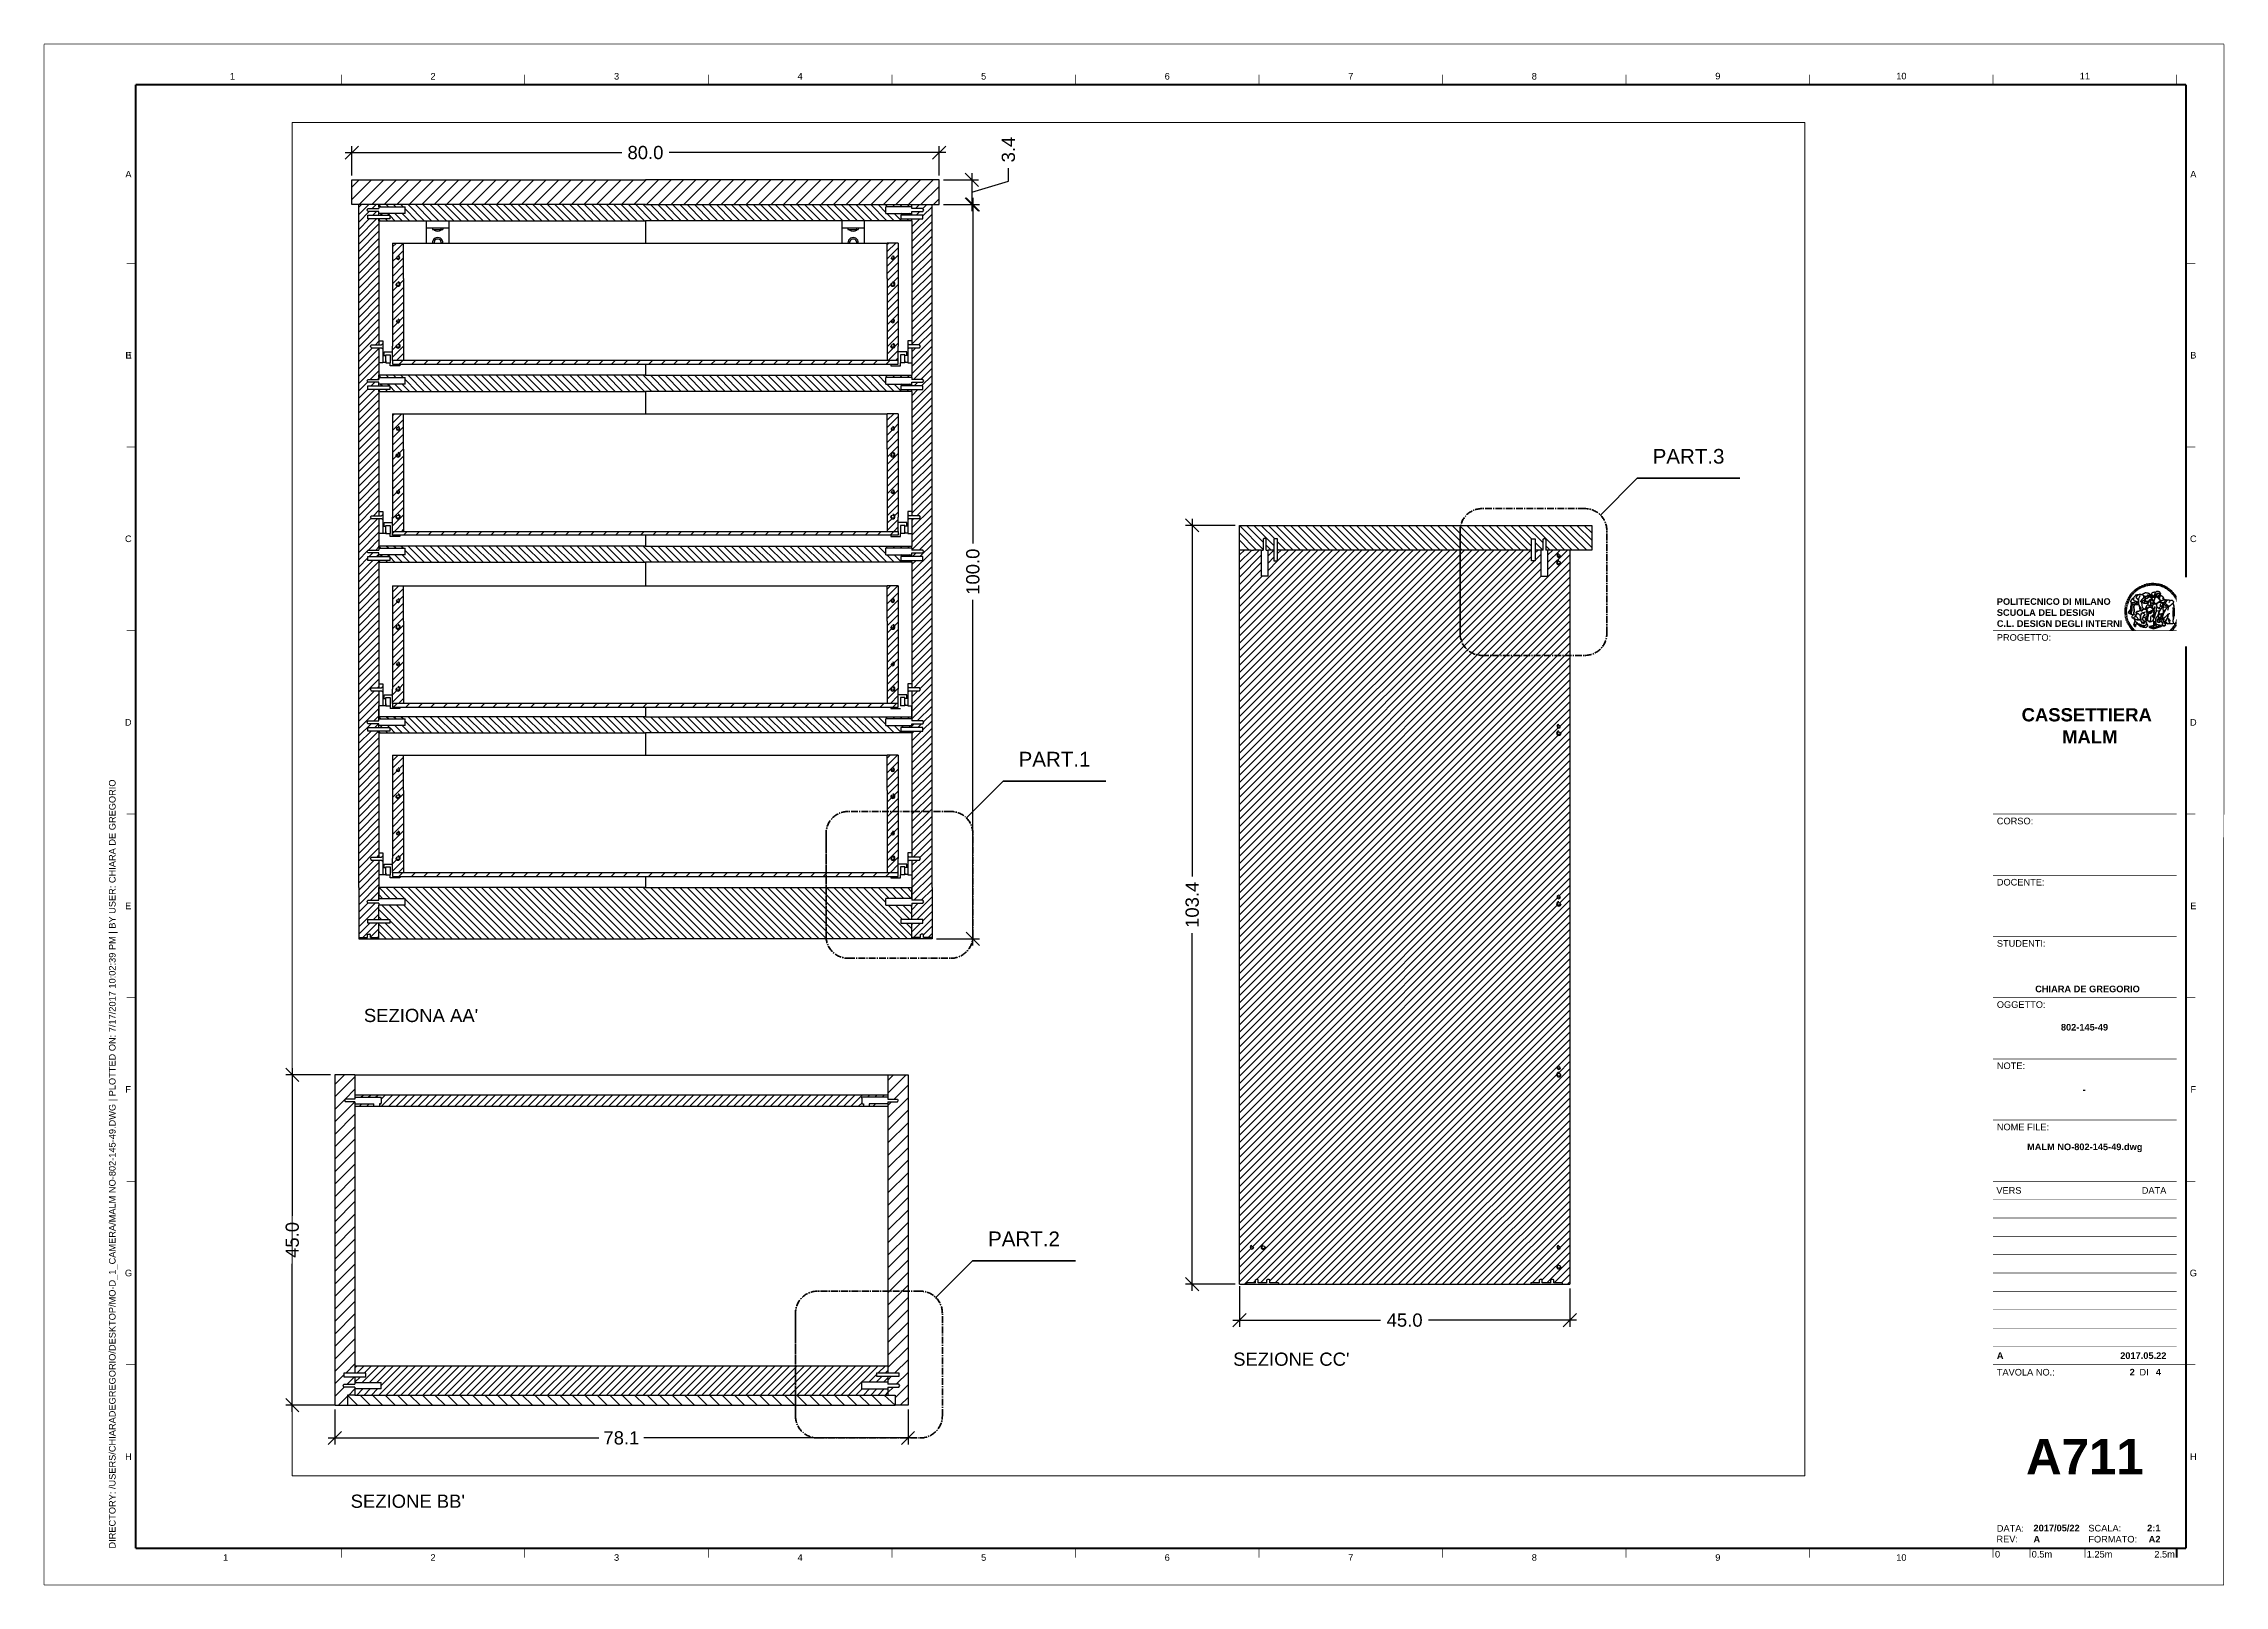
# Paper-space layout 'Layout2' of a CAD drawing. Header units: millimetres. Extents: x -1 to 593, y -1 to 419.
# The model-space entities are those that its viewports show. They can reach past a viewport. Long polylines and large blocks are cut down to what shows.
import ezdxf
from ezdxf.enums import TextEntityAlignment as Align

# ---------------------------------------------------------------- set-up
doc = ezdxf.new("R2010")
doc.units = ezdxf.units.MM
doc.set_wipeout_variables(frame=1)
doc.linetypes.add('CENTER2', pattern=[1.125, 0.75, -0.125, 0.125, -0.125])
doc.layers.get('0').update_dxf_attribs({"color": 8})
doc.layers.add('A-SECT A-MCUT', color=7, linetype='Continuous', lineweight=35)
for name, color, linetype in [('Campiture', 1, 'Continuous'), ('G-ANNO-LOGO', 3, 'Continuous'), ('G-ANNO-TEXT', 3, 'Continuous'), ('G-ANNO-TTLB', 3, 'Continuous'), ('Incastri', 4, 'Continuous'), ('QUOTE', 5, 'Continuous')]:
    doc.layers.add(name, color=color, linetype=linetype)
doc.layers.add('G-ANNO-NPLT', color=210, linetype='Continuous', plot=False)
doc.styles.add('ARIAL', font='Arial.ttf')
doc.styles.add('ARIAL-BOLD', font='Arial Bold.ttf')
doc.styles.add('E-ARIAL', font='Arial.ttf')
doc.dimstyles.new('TICK_36', dxfattribs={"dimtxt": 3.6, "dimasz": 3.6, "dimexe": 1.8, "dimexo": 1.2, "dimgap": 1.8, "dimtad": 0, "dimdec": 1, "dimzin": 0, "dimdsep": 46, "dimtxsty": 'ARIAL', "dimblk": 'OBLIQUE', "dimcen": 1.8, "dimdle": 1.8, "dimclrd": 3, "dimclre": 4, "dimclrt": 3, "dimadec": 0, "dimazin": 0, "dimtfac": 1, "dimtdec": 1, "dimtmove": 1, "dimatfit": 3, "dimldrblk": 'OBLIQUE', "dimfxl": 1, "dimtfill": 1, "dimtolj": 1, "dimtzin": 0, "dimarcsym": 0})
pattern_1 = [(45, (952.657, 1390.4219), (-0.85, 0.85), [])]

psp = doc.layouts.new('Layout2')

# ---------------------------------------------------------------- texts
at = {"layer": 'G-ANNO-TEXT', "style": 'ARIAL'}
for s, p in [('1', (50.66, 410.25)), ('2', (105.31, 410.25)), ('3', (155.31, 410.25)), ('4', (205.31, 410.25)), ('5', (255.31, 410.25)), ('6', (305.31, 410.25)), ('7', (355.31, 410.25)), ('8', (405.31, 410.25)), ('9', (455.31, 410.29)), ('10', (505.31, 410.29)), ('11', (555.31, 410.29)), ('A', (22.33, 383.58)), ('A', (584.84, 383.58)), ('B', (22.28, 334.26)), ('E', (22.4, 334.26)), ('B', (584.84, 334.26)), ('C', (22.3, 284.26)), ('C', (584.84, 284.26)), ('D', (22.27, 234.26)), ('D', (584.84, 234.26)), ('E', (22.26, 184.26)), ('E', (584.84, 184.26)), ('F', (22.24, 134.26)), ('F', (584.84, 134.26)), ('G', (22.35, 84.26)), ('G', (584.84, 84.26)), ('H', (22.33, 34.26)), ('H', (584.84, 34.26)), ('1', (48.8, 6.77)), ('2', (105.31, 6.77)), ('3', (155.31, 6.77)), ('4', (205.31, 6.77)), ('5', (255.31, 6.77)), ('6', (305.31, 6.77)), ('7', (355.31, 6.77)), ('8', (405.31, 6.77)), ('9', (455.31, 6.77)), ('10', (505.31, 6.77))]:
    psp.add_text(s, height=1.8, dxfattribs=at).set_placement(p, align=Align.MIDDLE_CENTER)
at = {"layer": 'G-ANNO-TEXT', "insert": (17.02, 9.21), "char_height": 1.8, "attachment_point": 1, "rotation": 90, "style": 'ARIAL'}
psp.add_mtext_dynamic_manual_height_columns('DIRECTORY: /USERS/CHIARADEGREGORIO/DESKTOP/MO-D_1_CAMERA/MALM NO-802-145-49.DWG | PLOTTED ON: 7/17/2017 10:02:39 PM | BY USER: CHIARA DE GREGORIO', width=412.209, gutter_width=9, heights=[0], dxfattribs=at)
at = {"layer": 'QUOTE', "style": 'ARIAL'}
for s, p in [("SEZIONA AA'", (86.47, 152.62)), ("SEZIONE CC'", (323.28, 58.99)), ("SEZIONE BB'", (82.86, 20.3))]:
    psp.add_text(s, height=3.6, dxfattribs=at).set_placement(p)

msp = doc.modelspace()

# ---------------------------------------------------------------- texts
at = {"style": 'ARIAL'}
for tag, p in [('PART.3', (1567.38, 1517.11)), ('PART.1', (1481.02, 1475.86)), ('PART.2', (1476.86, 1410.53))]:
    msp.add_attdef(tag, text='1', height=2, dxfattribs=at).set_placement(p, align=Align.TOP_CENTER)

# ---------------------------------------------------------------- blocks, each defined once
blk = doc.blocks.new('logoPolimi')
for p, q in [((-1.49, 1.84), (-1.36, 1.68)), ((-1.41, 1.91), (-1.28, 1.74)), ((-1.32, 1.97), (-1.2, 1.8)), ((-1.22, 2.03), (-1.11, 1.85)), ((-1.13, 2.09), (-1.03, 1.9)), ((-1.03, 2.14), (-0.94, 1.95)), ((-0.93, 2.18), (-0.84, 1.99)), ((-0.83, 2.22), (-0.75, 2.03)), ((-0.72, 2.26), (-0.66, 2.06)), ((-0.61, 2.29), (-0.56, 2.09)), ((-0.51, 2.32), (-0.46, 2.11)), ((-0.4, 2.34), (-0.36, 2.13)), ((-0.29, 2.35), (-0.26, 2.14)), ((-0.18, 2.36), (-0.16, 2.15)), ((-0.07, 2.37), (-0.06, 2.16)), ((0.04, 2.37), (0.04, 2.16)), ((0.15, 2.36), (0.14, 2.16)), ((0.26, 2.36), (0.24, 2.15)), ((0.37, 2.34), (0.34, 2.13)), ((0.48, 2.32), (0.44, 2.12)), ((0.59, 2.3), (0.54, 2.09)), ((0.69, 2.27), (0.63, 2.07)), ((0.8, 2.23), (0.73, 2.03)), ((0.9, 2.19), (0.82, 2)), ((1, 2.15), (0.91, 1.96)), ((1.1, 2.1), (1, 1.91)), ((1.2, 2.04), (1.09, 1.86)), ((1.29, 1.99), (1.18, 1.81)), ((1.38, 1.92), (1.26, 1.75)), ((1.47, 1.86), (1.34, 1.69)), ((-2.37, 0.12), (-2.16, 0.11)), ((-2.37, 0.01), (-2.16, 0.01)), ((-2.36, 0.23), (-2.15, 0.21)), ((-2.35, 0.34), (-2.14, 0.31)), ((-2.33, 0.45), (-2.12, 0.41)), ((-2.3, 0.55), (-2.1, 0.51)), ((-2.28, 0.66), (-2.07, 0.6)), ((-2.24, 0.77), (-2.04, 0.7)), ((-2.2, 0.87), (-2.01, 0.79)), ((-2.16, 0.97), (-1.97, 0.89)), ((-2.11, 1.07), (-1.93, 0.98)), ((-2.06, 1.17), (-1.88, 1.07)), ((-2.01, 1.26), (-1.83, 1.15)), ((-1.94, 1.36), (-1.77, 1.24)), ((-1.88, 1.45), (-1.71, 1.32)), ((-1.84, 0.03), (-1.82, 0.35)), ((-1.81, 1.53), (-1.65, 1.4)), ((-1.74, 1.61), (-1.58, 1.47)), ((-1.73, 0.59), (-1.73, 0.59)), ((-1.73, 0.59), (-1.73, 0.59)), ((-1.66, 1.69), (-1.51, 1.54)), ((-1.65, 0.57), (-1.65, 0.57)), ((-1.59, 1.12), (-1.59, 1.12)), ((-1.58, 1.77), (-1.44, 1.61)), ((-1.51, 0.55), (-1.51, 0.55)), ((-1.51, 0.55), (-1.51, 0.55)), ((-1.31, 0.79), (-1.21, 0.75)), ((-1.21, 0.75), (-1.31, 0.79)), ((-1.21, 0.75), (-1.31, 0.79)), ((-1.21, 0.75), (-1.21, 0.75)), ((-1.21, 0.75), (-1.21, 0.75)), ((-1.19, 0.76), (-1.19, 0.76)), ((-1.19, 0.76), (-1.19, 0.76)), ((-1.17, 0.99), (-1.18, 0.99)), ((-1.18, 0.99), (-1.17, 0.99)), ((-1.16, 0.57), (-1.16, 0.57)), ((-1.16, 0.57), (-1.16, 0.57)), ((-1.1, 0.01), (-0.99, 0.06)), ((-0.99, 0.06), (-1.1, 0.01)), ((-0.99, 0.06), (-1.1, 0.01)), ((-0.99, 0.06), (-0.99, 0.06)), ((-0.99, 0.06), (-0.99, 0.06)), ((-0.97, 0.79), (-0.98, 0.79)), ((-0.89, 0.84), (-0.97, 0.79)), ((-0.97, 0.79), (-0.89, 0.84)), ((-0.96, 1.41), (-0.96, 1.41)), ((-0.96, 1.41), (-0.96, 1.41)), ((-0.89, 0.84), (-0.82, 0.87)), ((-0.82, 0.87), (-0.89, 0.84)), ((-0.89, 0.84), (-0.82, 0.87)), ((-0.88, 0.83), (-0.89, 0.84)), ((-0.85, 1.39), (-0.85, 1.39)), ((-0.85, 1.39), (-0.85, 1.39)), ((-0.84, 0.14), (-0.84, 0.14)), ((-0.77, 1.08), (-0.78, 1.08)), ((-0.78, 1.08), (-0.77, 1.08)), ((-0.61, 1.12), (-0.77, 1.08)), ((-0.77, 1.08), (-0.61, 1.12)), ((-0.77, 1.08), (-0.61, 1.12)), ((-0.75, 1.3), (-0.76, 1.29)), ((-0.76, 1.29), (-0.75, 1.3)), ((-0.65, 0.99), (-0.7, 0.96)), ((-0.69, 0.18), (-0.68, 0.18)), ((-0.66, 0.93), (-0.66, 0.93)), ((-0.66, 0.93), (-0.64, 0.93)), ((-0.66, 0.93), (-0.66, 0.93)), ((-0.66, 0.93), (-0.66, 0.93)), ((-0.63, 1.01), (-0.63, 1.01)), ((-0.63, 1.01), (-0.62, 1.01)), ((-0.63, 0.66), (-0.63, 0.66)), ((-0.6, 1.12), (-0.61, 1.12)), ((-0.61, 1.12), (-0.6, 1.12)), ((-0.61, 1.12), (-0.6, 1.12)), ((-0.61, 0.86), (-0.57, 0.85)), ((-0.57, 0.85), (-0.61, 0.86)), ((-0.61, 0.86), (-0.57, 0.85)), ((-0.53, 1.08), (-0.6, 1.12)), ((-0.6, 1.12), (-0.6, 1.11)), ((-0.6, 1.12), (-0.53, 1.08)), ((-0.57, 0.8), (-0.59, 0.8)), ((-0.57, 0.85), (-0.53, 0.84)), ((-0.57, 0.85), (-0.57, 0.85)), ((-0.57, 0.85), (-0.57, 0.85)), ((-0.57, 0.85), (-0.53, 0.84)), ((-0.56, 0.29), (-0.49, 0.48)), ((-0.56, 0.14), (-0.56, 0.29)), ((-0.5, 0.11), (-0.56, 0.14)), ((-0.53, 0.84), (-0.51, 0.84)), ((-0.53, 0.84), (-0.51, 0.84)), ((-0.53, 0.84), (-0.53, 0.84)), ((-0.51, 0.11), (-0.51, 0.11)), ((-0.51, 0.11), (-0.51, 0.11)), ((-0.34, 0.33), (-0.5, 0.11)), ((-0.49, 0.48), (-0.41, 0.55)), ((-0.42, 0.8), (-0.47, 0.79)), ((-0.42, 0.8), (-0.47, 0.79)), ((-0.47, 0.79), (-0.45, 0.76)), ((-0.47, 0.79), (-0.45, 0.76)), ((-0.45, 1.14), (-0.42, 1.11)), ((-0.42, 1.26), (-0.36, 1.22)), ((-0.41, 0.55), (-0.34, 0.49)), ((-0.4, 1.37), (-0.38, 1.38)), ((-0.39, 1.37), (-0.4, 1.37)), ((-0.35, 1.33), (-0.4, 1.37)), ((-0.39, 1.24), (-0.4, 1.23)), ((-0.38, 1.14), (-0.38, 1.14)), ((-0.34, 0.49), (-0.09, 0.48)), ((-0.16, 0.32), (-0.34, 0.33)), ((-0.14, 0.32), (-0.31, 0.34)), ((-0.28, 1.3), (-0.29, 1.3)), ((-0.28, 1.3), (-0.28, 1.3)), ((-0.16, 1.24), (-0.16, 1.25)), ((-0.16, 1.25), (-0.16, 1.25)), ((-0.16, 0.49), (-0.14, 0.64)), ((-0.06, 0.27), (-0.16, 0.32)), ((-0.1, 0.88), (-0.09, 0.87)), ((-0.08, 1.37), (-0.08, 1.38)), ((-0.08, 1.23), (-0.05, 1.21)), ((-0.05, 1.21), (-0.08, 1.23)), ((-0.08, 1.23), (-0.05, 1.21)), ((-0.03, 0.26), (-0.06, 0.27)), ((-0.05, 1.21), (-0.04, 1.21)), ((-0.04, 1.21), (-0.05, 1.21)), ((-0.04, 1.21), (-0.04, 1.21)), ((-0.04, 1.21), (-0.04, 1.21)), ((-0.04, 0.48), (-0.03, 0.26)), ((0.03, 1.15), (0.03, 1.15)), ((0.03, 0.66), (0.03, 0.67)), ((0.07, 0.58), (0.07, 0.57)), ((0.1, 1.18), (0.1, 1.18)), ((0.1, 0.84), (0.1, 0.84)), ((0.13, 1.32), (0.17, 1.19)), ((0.14, 0.71), (0.34, 0.65)), ((0.31, 0.56), (0.17, 0.63)), ((0.27, 1.61), (0.27, 1.61)), ((0.27, 1.61), (0.27, 1.61)), ((0.27, 1.61), (0.27, 1.61)), ((0.29, 1.29), (0.29, 1.29)), ((0.29, 1.29), (0.29, 1.29)), ((0.29, 1.29), (0.29, 1.29)), ((0.29, 1.29), (0.29, 1.29)), ((0.33, 0.49), (0.34, 0.49)), ((0.33, 0.03), (0.35, 0.03)), ((0.33, 0.03), (0.35, 0.03)), ((0.34, 0.65), (0.34, 0.64)), ((0.35, 0.03), (0.57, 0.06)), ((0.35, 0.03), (0.57, 0.06)), ((0.35, 0.03), (0.35, 0.03)), ((0.35, 0.03), (0.35, 0.03)), ((0.38, 1.36), (0.37, 1.35)), ((0.38, 0.34), (0.37, 0.34)), ((0.38, 0.34), (0.38, 0.34)), ((0.43, 0.67), (0.39, 0.64)), ((0.49, 1.05), (0.51, 1.13)), ((0.51, 1.13), (0.49, 1.05)), ((0.49, 1.05), (0.51, 1.13)), ((0.51, 1.31), (0.5, 1.29)), ((0.51, 1.13), (0.52, 1.23)), ((0.52, 1.23), (0.51, 1.23)), ((0.51, 1.23), (0.52, 1.23)), ((0.52, 1.23), (0.51, 1.13)), ((0.51, 1.13), (0.52, 1.23)), ((0.52, 1.24), (0.6, 1.37)), ((0.52, 1.23), (0.6, 1.36)), ((0.6, 1.36), (0.52, 1.23)), ((0.52, 1.23), (0.52, 1.23)), ((0.52, 1.23), (0.52, 1.24)), ((0.52, 1.23), (0.52, 1.23)), ((0.55, 1.07), (0.53, 1.06)), ((0.53, 1.04), (0.53, 1.06)), ((0.53, 1.05), (0.53, 1.04)), ((0.54, 0.3), (0.63, 0.32)), ((0.54, -0.08), (0.61, 0.06)), ((0.61, 0.06), (0.54, -0.08)), ((0.54, -0.08), (0.61, 0.06)), ((0.56, 0.19), (0.59, 0.21)), ((0.57, 1.07), (0.57, 1.07)), ((0.57, 1.07), (0.57, 1.07)), ((0.57, 1.07), (0.57, 1.07)), ((0.57, 1.07), (0.57, 1.07)), ((0.57, 1.07), (0.57, 1.07)), ((0.57, 1.07), (0.57, 1.07)), ((0.57, 1.07), (0.57, 1.07)), ((0.58, 0.3), (0.59, 0.29)), ((0.59, 0.78), (0.59, 0.79)), ((0.59, 0.79), (0.59, 0.79)), ((0.59, 0.79), (0.59, 0.79)), ((0.59, 0.79), (0.59, 0.78)), ((0.61, 0.06), (0.6, 0.07)), ((0.6, 0.07), (0.61, 0.06)), ((0.61, 0.06), (0.61, 0.07)), ((0.62, 0.21), (0.65, 0.22)), ((0.64, 1.37), (0.65, 1.37)), ((0.69, 0.86), (0.68, 0.86)), ((0.68, 0.86), (0.69, 0.86)), ((0.68, 0.76), (0.68, 0.76)), ((0.76, 0.26), (0.76, 0.26)), ((0.82, 0.35), (0.84, 0.36)), ((0.82, 0.35), (0.82, 0.35)), ((0.84, 0.36), (0.84, 0.37)), ((0.85, 0.34), (1.05, 0.35)), ((0.93, 1.05), (0.93, 1.05)), ((0.93, 1.05), (0.93, 1.05)), ((0.93, 1.05), (0.93, 1.04)), ((0.93, 1.05), (0.93, 1.05)), ((0.97, 0.66), (0.96, 0.66)), ((1.01, 0.97), (0.98, 0.96)), ((1.17, 0.96), (1.17, 0.95)), ((1.17, 0.95), (1.17, 0.95)), ((1.34, 0.37), (1.26, 0.04)), ((1.27, 0.37), (1.27, 0.38)), ((1.28, 0.95), (1.28, 0.95)), ((1.37, 0.73), (1.46, 0.81)), ((1.41, 0.4), (1.41, 0.41)), ((1.56, 1.79), (1.42, 1.63)), ((1.64, 1.71), (1.49, 1.56)), ((1.49, 0.9), (1.57, 0.92)), ((1.72, 1.63), (1.56, 1.49)), ((1.67, 0.6), (1.57, 0.53)), ((1.79, 1.55), (1.63, 1.41)), ((1.86, 1.47), (1.7, 1.34)), ((1.93, 1.38), (1.76, 1.26)), ((1.99, 1.29), (1.81, 1.17)), ((2.05, 1.19), (1.87, 1.09)), ((2.1, 1.1), (1.92, 1)), ((2.15, 1), (1.96, 0.91)), ((2.19, 0.9), (2, 0.82)), ((2.23, 0.79), (2.04, 0.72)), ((2.27, 0.69), (2.07, 0.63)), ((2.3, 0.58), (2.09, 0.53)), ((2.32, 0.47), (2.12, 0.43)), ((2.34, 0.37), (2.13, 0.33)), ((2.36, 0.26), (2.15, 0.23)), ((2.37, 0.15), (2.16, 0.13)), ((2.37, 0.04), (2.16, 0.03)), ((-2.37, -0.1), (-2.16, -0.09)), ((-2.36, -0.21), (-2.15, -0.19)), ((-2.35, -0.32), (-2.14, -0.29)), ((-2.33, -0.43), (-2.12, -0.39)), ((-2.31, -0.54), (-2.1, -0.49)), ((-2.28, -0.65), (-2.08, -0.59)), ((-2.25, -0.75), (-2.05, -0.69)), ((-2.21, -0.86), (-2.02, -0.78)), ((-2.17, -0.96), (-1.98, -0.87)), ((-2.12, -1.06), (-1.93, -0.96)), ((-2.07, -1.16), (-1.89, -1.05)), ((-2.04, -0.15), (-1.97, -0.2)), ((-2.01, -1.25), (-1.84, -1.14)), ((-1.95, -1.34), (-1.78, -1.22)), ((-1.89, -1.43), (-1.72, -1.31)), ((-1.82, -1.52), (-1.66, -1.38)), ((-1.75, -1.6), (-1.59, -1.46)), ((-1.67, -1.68), (-1.52, -1.53)), ((-1.58, -0.12), (-1.6, -0.18)), ((-1.6, -0.18), (-1.58, -0.28)), ((-1.57, -0.54), (-1.59, -0.54)), ((-1.59, -0.54), (-1.59, -0.54)), ((-1.59, -1.76), (-1.45, -1.6)), ((-1.56, -0.32), (-1.56, -0.31)), ((-1.56, -0.31), (-1.56, -0.31)), ((-1.53, -0.65), (-1.53, -0.65)), ((-1.53, -0.65), (-1.53, -0.65)), ((-1.51, -1.83), (-1.37, -1.67)), ((-1.48, -0.86), (-1.48, -0.85)), ((-1.42, -0.37), (-1.42, -0.37)), ((-1.42, -1.9), (-1.29, -1.73)), ((-1.38, -0.46), (-1.38, -0.46)), ((-1.33, -1.96), (-1.21, -1.79)), ((-1.31, -0.24), (-1.31, -0.23)), ((-1.31, -0.23), (-1.31, -0.24)), ((-1.23, -0.19), (-1.23, -0.19)), ((-1.23, -0.19), (-1.23, -0.19)), ((-1.23, -0.19), (-1.23, -0.19)), ((-1.23, -0.19), (-1.23, -0.19)), ((-1.01, -0.39), (-1.02, -0.39)), ((-1.02, -0.39), (-1.01, -0.39)), ((-1.02, -0.7), (-1.02, -0.7)), ((-1.02, -0.7), (-1.02, -0.7)), ((-1.02, -0.7), (-1.02, -0.7)), ((-0.79, -0.51), (-0.83, -0.58)), ((-0.83, -0.58), (-0.79, -0.51)), ((-0.83, -0.58), (-0.79, -0.51)), ((-0.78, -1.05), (-0.83, -0.94)), ((-0.83, -0.94), (-0.78, -1.05)), ((-0.83, -0.94), (-0.83, -0.94)), ((-0.83, -0.94), (-0.78, -1.05)), ((-0.82, -1.23), (-0.82, -1.23)), ((-0.82, -1.23), (-0.77, -1.23)), ((-0.77, -1.23), (-0.82, -1.23)), ((-0.82, -1.23), (-0.82, -1.23)), ((-0.77, -1.23), (-0.82, -1.23)), ((-0.75, -0.96), (-0.8, -0.89)), ((-0.8, -0.89), (-0.79, -0.92)), ((-0.79, -0.92), (-0.8, -0.89)), ((-0.8, -0.89), (-0.75, -0.96)), ((-0.79, -0.92), (-0.8, -0.89)), ((-0.8, -0.89), (-0.8, -0.89)), ((-0.8, -0.89), (-0.75, -0.96)), ((-0.79, -0.92), (-0.78, -0.95)), ((-0.78, -0.95), (-0.79, -0.92)), ((-0.78, -0.95), (-0.79, -0.92)), ((-0.77, -0.49), (-0.78, -0.48)), ((-0.78, -0.48), (-0.77, -0.49)), ((-0.78, -0.95), (-0.76, -1)), ((-0.76, -1), (-0.78, -0.95)), ((-0.76, -1), (-0.78, -0.95)), ((-0.71, -0.89), (-0.75, -0.87)), ((-0.75, -0.87), (-0.71, -0.89)), ((-0.75, -0.87), (-0.71, -0.89)), ((-0.72, -1.01), (-0.75, -0.96)), ((-0.75, -0.96), (-0.72, -1.01)), ((-0.75, -0.96), (-0.72, -1.01)), ((-0.64, -0.93), (-0.71, -0.89)), ((-0.71, -0.89), (-0.64, -0.93)), ((-0.71, -0.89), (-0.64, -0.93)), ((-0.66, -0.53), (-0.66, -0.53)), ((-0.66, -0.53), (-0.66, -0.53)), ((-0.66, -0.53), (-0.66, -0.53)), ((-0.39, -0.81), (-0.51, -0.69)), ((-0.51, -1.04), (-0.5, -1.04)), ((-0.48, -0.42), (-0.48, -0.42)), ((-0.48, -0.42), (-0.48, -0.42)), ((-0.48, -0.42), (-0.48, -0.42)), ((-0.41, -0.51), (-0.41, -0.51)), ((-0.38, -0.05), (-0.39, -0.12)), ((-0.39, -0.12), (-0.37, -0.1)), ((-0.35, -0.14), (-0.37, -0.08)), ((-0.37, -0.09), (-0.37, -0.09)), ((-0.33, -0.12), (-0.35, -0.14)), ((-0.32, -0.14), (-0.35, -0.14)), ((-0.35, -0.18), (-0.34, -0.22)), ((-0.34, -0.08), (-0.29, -0.16)), ((-0.34, -0.22), (-0.34, -0.22)), ((-0.27, -0.17), (-0.32, -0.14)), ((-0.25, -0.91), (-0.26, -0.9)), ((-0.26, -1.29), (0.1, -1.2)), ((0.1, -1.2), (-0.26, -1.29)), ((0.08, -1.4), (-0.26, -1.29)), ((-0.26, -1.29), (0.08, -1.4)), ((-0.26, -1.38), (-0.26, -1.29)), ((-0.26, -1.29), (-0.26, -1.29)), ((-0.26, -1.29), (-0.26, -1.38)), ((-0.26, -1.29), (0.08, -1.4)), ((-0.26, -1.29), (-0.26, -1.29)), ((0.08, -1.49), (-0.26, -1.38)), ((-0.26, -1.38), (0.09, -1.49)), ((-0.14, -0.15), (-0.16, -0.13)), ((-0.11, -0.04), (-0.12, -0.05)), ((-0.04, -0.41), (-0.01, -0.44)), ((-0.01, -0.44), (-0.04, -0.41)), ((-0.04, -0.41), (-0.01, -0.44)), ((0.07, -0.84), (0.07, -0.84)), ((0.07, -0.84), (0.07, -0.84)), ((0.1, -1.2), (0.08, -1.32)), ((0.08, -1.32), (0.13, -1.2)), ((0.08, -1.4), (0.72, -1.22)), ((0.72, -1.22), (0.08, -1.4)), ((0.08, -1.4), (0.72, -1.22)), ((0.72, -1.31), (0.08, -1.49)), ((0.08, -1.44), (0.08, -1.4)), ((0.08, -1.4), (0.08, -1.44)), ((0.08, -1.4), (0.08, -1.49)), ((0.08, -1.49), (0.08, -1.44)), ((0.08, -1.44), (0.08, -1.44)), ((0.08, -1.44), (0.08, -1.45)), ((0.08, -1.45), (0.08, -1.46)), ((0.08, -1.46), (0.08, -1.49)), ((0.1, -1.01), (0.09, -0.86)), ((0.1, -1.01), (0.09, -0.86)), ((0.09, -1.49), (0.72, -1.31)), ((0.1, -1.2), (0.12, -1.04)), ((0.12, -1.04), (0.1, -1.2)), ((0.13, -1.2), (0.1, -1.2)), ((0.1, -1.2), (0.13, -1.2)), ((0.13, -1.2), (0.1, -1.2)), ((0.1, -1.2), (0.1, -1.2)), ((0.11, -0.44), (0.11, -0.44)), ((0.11, -0.44), (0.11, -0.44)), ((0.12, -0.21), (0.12, -0.21)), ((0.12, -0.21), (0.12, -0.21)), ((0.12, -0.21), (0.12, -0.21)), ((0.12, -0.21), (0.12, -0.21)), ((0.12, -0.21), (0.12, -0.21)), ((0.12, -0.21), (0.12, -0.21)), ((0.12, -0.21), (0.12, -0.21)), ((0.12, -0.21), (0.12, -0.21)), ((0.12, -0.21), (0.12, -0.21)), ((0.12, -0.21), (0.12, -0.21)), ((0.12, -0.21), (0.12, -0.21)), ((0.12, -0.21), (0.12, -0.21)), ((0.12, -0.21), (0.12, -0.21)), ((0.12, -0.56), (0.14, -0.53)), ((0.14, -0.53), (0.12, -0.56)), ((0.12, -0.56), (0.14, -0.53)), ((0.12, -1.04), (0.12, -1.04)), ((0.12, -1.04), (0.12, -1.04)), ((0.12, -1.04), (0.12, -1.04)), ((0.21, -0.99), (0.13, -1.2)), ((0.13, -1.2), (0.21, -0.99)), ((0.36, -1.14), (0.13, -1.2)), ((0.13, -1.2), (0.26, -1.17)), ((0.14, -0.53), (0.16, -0.49)), ((0.16, -0.49), (0.14, -0.53)), ((0.14, -0.53), (0.16, -0.49)), ((0.16, -0.49), (0.16, -0.49)), ((0.16, -0.49), (0.16, -0.49)), ((0.28, -1.19), (0.21, -0.99)), ((0.21, -0.99), (0.31, -1.27)), ((0.24, -0.17), (0.24, -0.16)), ((0.24, -0.16), (0.24, -0.17)), ((0.25, -0.84), (0.25, -0.88)), ((0.25, -0.88), (0.25, -0.84)), ((0.25, -0.88), (0.25, -0.84)), ((0.25, -0.88), (0.29, -1.17)), ((0.26, -0.88), (0.25, -0.88)), ((0.31, -1.27), (0.25, -0.88)), ((0.26, -1.17), (0.28, -1.16)), ((0.28, -1.16), (0.36, -1.14)), ((0.29, -1.17), (0.28, -1.19)), ((0.36, -1.14), (0.72, -1.22)), ((0.72, -1.22), (0.36, -1.14)), ((0.49, -0.31), (0.49, -0.31)), ((0.49, -0.31), (0.49, -0.31)), ((0.5, -0.27), (0.5, -0.27)), ((0.51, -0.27), (0.51, -0.27)), ((0.72, -0.81), (0.75, -0.89)), ((0.72, -1.22), (0.72, -1.31)), ((0.72, -1.31), (0.72, -1.22)), ((0.74, -0.23), (0.74, -0.23)), ((0.74, -0.23), (0.75, -0.24)), ((0.75, -0.23), (0.75, -0.23)), ((0.86, -0.25), (0.82, -0.34)), ((0.87, -0.22), (0.86, -0.23)), ((0.87, -0.22), (0.86, -0.25)), ((0.96, -0.58), (0.96, -0.57)), ((1.05, -1.05), (1.04, -1.05)), ((1.28, -2), (1.17, -1.82)), ((1.37, -1.93), (1.25, -1.76)), ((1.31, -0.27), (1.3, -0.26)), ((1.3, -0.26), (1.3, -0.26)), ((1.3, -0.26), (1.3, -0.26)), ((1.3, -0.26), (1.31, -0.27)), ((1.3, -0.26), (1.3, -0.26)), ((1.46, -1.87), (1.33, -1.7)), ((1.54, -1.8), (1.41, -1.64)), ((1.63, -1.72), (1.48, -1.57)), ((1.71, -1.65), (1.55, -1.5)), ((1.78, -1.57), (1.62, -1.43)), ((1.85, -1.48), (1.69, -1.35)), ((1.92, -1.39), (1.75, -1.27)), ((1.98, -1.3), (1.81, -1.19)), ((2.04, -1.21), (1.86, -1.1)), ((2.09, -1.11), (1.91, -1.01)), ((2.14, -1.01), (1.95, -0.92)), ((2.19, -0.91), (1.99, -0.83)), ((2.23, -0.81), (2.03, -0.74)), ((2.26, -0.7), (2.06, -0.64)), ((2.29, -0.6), (2.09, -0.55)), ((2.32, -0.49), (2.11, -0.45)), ((2.34, -0.38), (2.13, -0.35)), ((2.35, -0.27), (2.15, -0.25)), ((2.37, -0.08), (2.16, -0.07)), ((2.36, -0.16), (2.16, -0.15)), ((-1.24, -2.02), (-1.13, -1.84)), ((-1.14, -2.08), (-1.04, -1.89)), ((-1.04, -2.13), (-0.95, -1.94)), ((-0.94, -2.18), (-0.86, -1.98)), ((-0.84, -2.22), (-0.77, -2.02)), ((-0.74, -2.25), (-0.67, -2.05)), ((-0.63, -2.29), (-0.57, -2.08)), ((-0.52, -2.31), (-0.48, -2.11)), ((-0.42, -2.33), (-0.38, -2.13)), ((-0.31, -2.35), (-0.28, -2.14)), ((-0.2, -2.36), (-0.18, -2.15)), ((-0.09, -2.37), (-0.08, -2.16)), ((0.03, -2.37), (0.02, -2.16)), ((0.14, -2.37), (0.12, -2.16)), ((0.25, -2.36), (0.22, -2.15)), ((0.35, -2.34), (0.32, -2.14)), ((0.46, -2.32), (0.42, -2.12)), ((0.57, -2.3), (0.52, -2.1)), ((0.68, -2.27), (0.62, -2.07)), ((0.78, -2.24), (0.71, -2.04)), ((0.89, -2.2), (0.81, -2)), ((0.99, -2.15), (0.9, -1.96)), ((1.09, -2.11), (0.99, -1.92)), ((1.19, -2.05), (1.08, -1.87))]:
    blk.add_line(p, q)
for points in [[(-1.9, 0.12), (-1.94, 0.02), (-2.05, -0.09), (-2.05, -0.09)], [(-1.86, 0.38), (-1.86, 0.38), (-1.87, 0.19), (-1.9, 0.12)], [(-1.76, 0.6), (-1.76, 0.6), (-1.84, 0.57), (-1.86, 0.38)], [(-1.86, -0.04), (-1.84, 0.02), (-1.84, 0.03), (-1.84, 0.03)], [(-1.82, 0.78), (-1.83, 0.8), (-1.85, 0.86), (-1.83, 0.88)], [(-1.82, 0.78), (-1.83, 0.8), (-1.85, 0.86), (-1.83, 0.88)], [(-1.83, 0.88), (-1.81, 0.9), (-1.76, 0.96), (-1.76, 0.96)], [(-1.83, 0.88), (-1.81, 0.9), (-1.76, 0.96), (-1.76, 0.96)], [(-1.76, 0.6), (-1.83, 0.7), (-1.78, 0.74), (-1.78, 0.74)], [(-1.78, 0.74), (-1.79, 0.74), (-1.83, 0.7), (-1.76, 0.6)], [(-1.78, 0.74), (-1.8, 0.76), (-1.81, 0.78), (-1.82, 0.78)], [(-1.78, 0.74), (-1.8, 0.76), (-1.81, 0.78), (-1.82, 0.78)], [(-1.82, 0.35), (-1.81, 0.5), (-1.73, 0.59), (-1.73, 0.59)], [(-1.82, -0.19), (-1.73, -0.07), (-1.75, 0.14), (-1.75, 0.3)], [(-1.75, 0.33), (-1.75, 0.17), (-1.73, -0.05), (-1.8, -0.17)], [(-1.78, 0.74), (-1.75, 0.72), (-1.72, 0.69), (-1.68, 0.7)], [(-1.68, 0.7), (-1.72, 0.69), (-1.75, 0.72), (-1.78, 0.74)], [(-1.68, 0.7), (-1.72, 0.69), (-1.75, 0.72), (-1.78, 0.74)], [(-1.78, 0.74), (-1.78, 0.74), (-1.78, 0.74), (-1.78, 0.74)], [(-1.76, 0.96), (-1.68, 1.1), (-1.59, 1.12), (-1.59, 1.12)], [(-1.76, 0.96), (-1.68, 1.1), (-1.6, 1.12), (-1.6, 1.12)], [(-1.73, 0.59), (-1.74, 0.59), (-1.75, 0.6), (-1.76, 0.6)], [(-1.73, 0.59), (-1.74, 0.59), (-1.75, 0.6), (-1.76, 0.6)], [(-1.75, 0.3), (-1.76, 0.47), (-1.65, 0.57), (-1.65, 0.57)], [(-1.65, 0.57), (-1.65, 0.57), (-1.76, 0.5), (-1.75, 0.33)], [(-1.65, 0.57), (-1.68, 0.58), (-1.7, 0.58), (-1.73, 0.59)], [(-1.65, 0.57), (-1.68, 0.58), (-1.7, 0.58), (-1.73, 0.59)], [(-1.5, 0.71), (-1.53, 0.74), (-1.61, 0.71), (-1.68, 0.7)], [(-1.68, 0.7), (-1.61, 0.71), (-1.53, 0.73), (-1.5, 0.71)], [(-1.5, 0.71), (-1.53, 0.73), (-1.61, 0.71), (-1.68, 0.7)], [(-1.51, 0.55), (-1.56, 0.56), (-1.61, 0.56), (-1.65, 0.57)], [(-1.65, 0.57), (-1.61, 0.56), (-1.56, 0.56), (-1.51, 0.55)], [(-1.51, 0.55), (-1.56, 0.56), (-1.61, 0.56), (-1.65, 0.57)], [(-1.59, 1.12), (-1.6, 1.06), (-1.61, 0.99), (-1.61, 0.97)], [(-1.61, 0.97), (-1.61, 0.99), (-1.6, 1.06), (-1.59, 1.12)], [(-1.61, 0.97), (-1.61, 0.99), (-1.6, 1.06), (-1.59, 1.12)], [(-1.61, 0.97), (-1.61, 0.95), (-1.56, 0.88), (-1.54, 0.87)], [(-1.54, 0.87), (-1.56, 0.88), (-1.61, 0.95), (-1.61, 0.97)], [(-1.54, 0.87), (-1.56, 0.88), (-1.61, 0.96), (-1.61, 0.97)], [(-1.59, 1.12), (-1.59, 1.13), (-1.59, 1.15), (-1.58, 1.16)], [(-1.59, 1.12), (-1.59, 1.13), (-1.59, 1.15), (-1.58, 1.16)], [(-1.58, 1.16), (-1.57, 1.21), (-1.52, 1.23), (-1.49, 1.25)], [(-1.58, 1.16), (-1.57, 1.21), (-1.52, 1.23), (-1.49, 1.25)], [(-1.58, 0.36), (-1.58, 0.48), (-1.51, 0.55), (-1.51, 0.55)], [(-1.51, 0.55), (-1.51, 0.55), (-1.58, 0.48), (-1.58, 0.36)], [(-1.51, 0.55), (-1.51, 0.55), (-1.58, 0.48), (-1.58, 0.36)], [(-1.55, 0.04), (-1.55, 0.08), (-1.58, 0.25), (-1.58, 0.36)], [(-1.58, 0.36), (-1.58, 0.25), (-1.55, 0.08), (-1.55, 0.04)], [(-1.58, 0.36), (-1.58, 0.25), (-1.55, 0.08), (-1.55, 0.04)], [(-1.58, -0.12), (-1.57, -0.06), (-1.55, 0.02), (-1.55, 0.04)], [(-1.55, 0.04), (-1.55, 0.02), (-1.57, -0.06), (-1.58, -0.12)], [(-1.55, 0.04), (-1.55, 0.02), (-1.56, -0.04), (-1.57, -0.1)], [(-1.54, 0.87), (-1.52, 0.85), (-1.47, 0.83), (-1.44, 0.83)], [(-1.44, 0.83), (-1.47, 0.83), (-1.52, 0.85), (-1.54, 0.87)], [(-1.45, 0.83), (-1.47, 0.83), (-1.52, 0.85), (-1.54, 0.87)], [(-1.51, 0.55), (-1.33, 0.54), (-1.16, 0.57), (-1.16, 0.57)], [(-1.16, 0.57), (-1.16, 0.57), (-1.33, 0.54), (-1.51, 0.55)], [(-1.16, 0.57), (-1.16, 0.57), (-1.33, 0.54), (-1.51, 0.55)], [(-1.5, 0.71), (-1.46, 0.68), (-1.4, 0.62), (-1.33, 0.66)], [(-1.33, 0.66), (-1.4, 0.62), (-1.46, 0.68), (-1.5, 0.71)], [(-1.33, 0.66), (-1.4, 0.62), (-1.46, 0.68), (-1.5, 0.71)], [(-1.49, 1.25), (-1.46, 1.26), (-1.42, 1.33), (-1.39, 1.36)], [(-1.49, 1.25), (-1.46, 1.27), (-1.43, 1.34), (-1.39, 1.36)], [(-1.31, 0.79), (-1.33, 0.79), (-1.42, 0.83), (-1.45, 0.83)], [(-1.44, 0.83), (-1.42, 0.83), (-1.33, 0.79), (-1.31, 0.79)], [(-1.31, 0.79), (-1.33, 0.79), (-1.42, 0.83), (-1.44, 0.83)], [(-1.35, 1.1), (-1.4, 1.17), (-1.36, 1.23), (-1.29, 1.31)], [(-1.29, 1.31), (-1.36, 1.23), (-1.4, 1.17), (-1.35, 1.1)], [(-1.35, 1.1), (-1.4, 1.17), (-1.36, 1.23), (-1.29, 1.31)], [(-1.39, 1.36), (-1.35, 1.38), (-1.26, 1.4), (-1.19, 1.41)], [(-1.39, 1.36), (-1.35, 1.38), (-1.26, 1.4), (-1.19, 1.41)], [(-1.18, 0.99), (-1.24, 0.97), (-1.3, 1.03), (-1.35, 1.1)], [(-1.35, 1.1), (-1.3, 1.03), (-1.24, 0.97), (-1.18, 0.99)], [(-1.18, 1), (-1.24, 0.97), (-1.3, 1.03), (-1.35, 1.1)], [(-1.33, 0.66), (-1.28, 0.7), (-1.23, 0.73), (-1.21, 0.75)], [(-1.21, 0.75), (-1.23, 0.73), (-1.28, 0.7), (-1.33, 0.66)], [(-1.21, 0.75), (-1.23, 0.73), (-1.28, 0.7), (-1.33, 0.66)], [(-1.29, 1.31), (-1.22, 1.39), (-1.01, 1.41), (-0.96, 1.41)], [(-0.96, 1.41), (-1.01, 1.41), (-1.22, 1.39), (-1.29, 1.31)], [(-1.29, 1.31), (-1.22, 1.39), (-1.01, 1.41), (-0.96, 1.41)], [(-1.24, -0.02), (-1.21, -0.01), (-1.1, 0.01), (-1.1, 0.01)], [(-1.1, 0.01), (-1.1, 0.01), (-1.21, -0.01), (-1.24, -0.02)], [(-1.1, 0.01), (-1.1, 0.01), (-1.21, -0.01), (-1.24, -0.02)], [(-1.21, 0.75), (-1.2, 0.75), (-1.19, 0.76), (-1.19, 0.76)], [(-1.19, 0.76), (-1.19, 0.76), (-1.2, 0.75), (-1.21, 0.75)], [(-1.19, 0.76), (-1.19, 0.76), (-1.2, 0.76), (-1.21, 0.75)], [(-1.19, 1.41), (-1.11, 1.43), (-0.97, 1.41), (-0.97, 1.41)], [(-1.19, 1.41), (-1.12, 1.43), (-0.98, 1.41), (-0.98, 1.41)], [(-1.19, 0.76), (-1.19, 0.77), (-1.18, 0.78), (-1.18, 0.79)], [(-1.18, 0.79), (-1.18, 0.78), (-1.19, 0.77), (-1.19, 0.76)], [(-1.19, 0.76), (-1.19, 0.77), (-1.19, 0.78), (-1.18, 0.79)], [(-1.18, 0.68), (-1.18, 0.68), (-1.19, 0.71), (-1.19, 0.76)], [(-1.19, 0.76), (-1.19, 0.71), (-1.18, 0.68), (-1.18, 0.68)], [(-1.18, 0.68), (-1.18, 0.68), (-1.19, 0.71), (-1.19, 0.76)], [(-1.18, 0.97), (-1.18, 0.97), (-1.18, 0.98), (-1.17, 0.99)], [(-1.17, 0.99), (-1.18, 0.98), (-1.18, 0.97), (-1.18, 0.97)], [(-1.18, 0.97), (-1.18, 0.97), (-1.18, 0.98), (-1.17, 0.99)], [(-1.18, 0.79), (-1.17, 0.86), (-1.18, 0.95), (-1.18, 0.97)], [(-1.18, 0.97), (-1.18, 0.95), (-1.17, 0.86), (-1.18, 0.79)], [(-1.18, 0.79), (-1.17, 0.86), (-1.18, 0.95), (-1.18, 0.97)], [(-1.16, 0.57), (-1.17, 0.6), (-1.18, 0.64), (-1.18, 0.68)], [(-1.18, 0.68), (-1.18, 0.64), (-1.17, 0.6), (-1.16, 0.57)], [(-1.16, 0.57), (-1.17, 0.6), (-1.18, 0.64), (-1.18, 0.68)], [(-1.17, 0.99), (-1.17, 1.03), (-1.16, 1.09), (-1.14, 1.13)], [(-1.09, 0.42), (-1.1, 0.44), (-1.14, 0.48), (-1.16, 0.57)], [(-1.16, 0.57), (-1.14, 0.48), (-1.1, 0.44), (-1.09, 0.42)], [(-1.09, 0.42), (-1.1, 0.44), (-1.14, 0.48), (-1.16, 0.57)], [(-1.14, 1.13), (-1.12, 1.18), (-1.05, 1.31), (-1.05, 1.31)], [(-1.12, 0.46), (-1.12, 0.46), (-1.13, 0.38), (-1.11, 0.26)], [(-1.11, 0.26), (-1.08, 0.14), (-1.05, 0.03), (-1.05, 0.03)], [(-1.02, 0.32), (-1.02, 0.32), (-1.08, 0.4), (-1.09, 0.42)], [(-1.09, 0.42), (-1.08, 0.4), (-1.02, 0.32), (-1.02, 0.32)], [(-1.02, 0.32), (-1.02, 0.32), (-1.08, 0.4), (-1.09, 0.42)], [(-0.98, 0.2), (-0.98, 0.21), (-1.02, 0.32), (-1.02, 0.32)], [(-1.02, 0.32), (-1.02, 0.32), (-0.98, 0.21), (-0.98, 0.2)], [(-0.98, 0.2), (-0.98, 0.21), (-1.02, 0.32), (-1.02, 0.32)], [(-1.01, 0.12), (-1, 0.16), (-0.98, 0.19), (-0.98, 0.2)], [(-0.98, 0.2), (-0.98, 0.19), (-1, 0.16), (-1.01, 0.12)], [(-1.01, 0.12), (-1, 0.16), (-0.98, 0.19), (-0.98, 0.2)], [(-0.99, 0.06), (-1, 0.07), (-1.01, 0.1), (-1.01, 0.12)], [(-1.01, 0.12), (-1.01, 0.1), (-1, 0.07), (-0.99, 0.06)], [(-0.99, 0.06), (-1, 0.07), (-1.01, 0.1), (-1.01, 0.12)], [(-0.99, 0.06), (-0.99, 0.06), (-0.99, 0.06), (-0.98, 0.05)], [(-0.98, 0.05), (-0.99, 0.06), (-0.99, 0.06), (-0.99, 0.06)], [(-0.99, 0.05), (-0.99, 0.06), (-0.99, 0.06), (-0.99, 0.06)], [(-0.95, 0.02), (-0.96, 0.03), (-0.97, 0.04), (-0.99, 0.05)], [(-0.98, 1.41), (-0.98, 1.41), (-0.97, 1.41), (-0.96, 1.41)], [(-0.98, 0.81), (-0.94, 0.85), (-0.92, 0.93), (-0.91, 0.97)], [(-0.91, 0.97), (-0.92, 0.93), (-0.94, 0.85), (-0.98, 0.81)], [(-0.91, 0.97), (-0.92, 0.93), (-0.94, 0.85), (-0.98, 0.81)], [(-0.98, 0.79), (-0.98, 0.81), (-0.98, 0.81), (-0.98, 0.81)], [(-0.98, 0.81), (-0.98, 0.81), (-0.98, 0.81), (-0.98, 0.79)], [(-0.98, 0.81), (-0.98, 0.81), (-0.98, 0.81), (-0.98, 0.79)], [(-0.98, 0.79), (-0.98, 0.79), (-0.98, 0.78), (-0.97, 0.77)], [(-0.98, 0.79), (-0.98, 0.79), (-0.98, 0.78), (-0.97, 0.77)], [(-0.98, 0.05), (-0.97, 0.04), (-0.96, 0.03), (-0.95, 0.02)], [(-0.95, 0.02), (-0.96, 0.03), (-0.97, 0.04), (-0.98, 0.05)], [(-0.97, 1.41), (-0.97, 1.41), (-0.97, 1.41), (-0.96, 1.41)], [(-0.97, 0.77), (-0.96, 0.74), (-0.91, 0.64), (-0.91, 0.57)], [(-0.97, 0.77), (-0.96, 0.74), (-0.91, 0.64), (-0.91, 0.57)], [(-0.96, 1.41), (-0.94, 1.41), (-0.9, 1.41), (-0.85, 1.39)], [(-0.96, 1.41), (-0.94, 1.41), (-0.9, 1.41), (-0.85, 1.39)], [(-0.95, 0.02), (-0.94, 0.01), (-0.92, 0.01), (-0.9, 0.01)], [(-0.9, 0.01), (-0.92, 0.01), (-0.94, 0.01), (-0.95, 0.02)], [(-0.91, 0.01), (-0.92, 0.01), (-0.94, 0.01), (-0.95, 0.02)], [(-0.91, 0.97), (-0.89, 1), (-0.87, 1.01), (-0.84, 1.02)], [(-0.84, 1.02), (-0.87, 1.01), (-0.89, 1), (-0.91, 0.97)], [(-0.84, 1.02), (-0.87, 1.01), (-0.89, 1.01), (-0.91, 0.97)], [(-0.91, 0.57), (-0.91, 0.5), (-0.9, 0.43), (-0.88, 0.37)], [(-0.91, 0.57), (-0.91, 0.5), (-0.9, 0.43), (-0.88, 0.37)], [(-0.87, 0.03), (-0.87, 0.03), (-0.89, 0.01), (-0.91, 0.01)], [(-0.9, 0.01), (-0.89, 0.01), (-0.87, 0.03), (-0.87, 0.03)], [(-0.87, 0.03), (-0.87, 0.03), (-0.89, 0.01), (-0.9, 0.01)], [(-0.88, 0.84), (-0.88, 0.84), (-0.89, 0.79), (-0.88, 0.77)], [(-0.88, 0.77), (-0.89, 0.79), (-0.88, 0.83), (-0.88, 0.83)], [(-0.74, 0.66), (-0.85, 0.67), (-0.88, 0.77), (-0.88, 0.77)], [(-0.88, 0.77), (-0.88, 0.77), (-0.85, 0.67), (-0.74, 0.66)], [(-0.88, 0.37), (-0.86, 0.32), (-0.83, 0.25), (-0.82, 0.25)], [(-0.88, 0.37), (-0.86, 0.32), (-0.83, 0.25), (-0.82, 0.25)], [(-0.87, 0.03), (-0.86, 0.03), (-0.86, 0.05), (-0.86, 0.06)], [(-0.86, 0.06), (-0.86, 0.05), (-0.86, 0.03), (-0.87, 0.03)], [(-0.86, 0.06), (-0.86, 0.05), (-0.86, 0.03), (-0.87, 0.03)], [(-0.85, 1.39), (-0.86, 1.42), (-0.8, 1.45), (-0.8, 1.46)], [(-0.85, 1.39), (-0.86, 1.42), (-0.83, 1.44), (-0.82, 1.45)], [(-0.86, 0.06), (-0.86, 0.07), (-0.86, 0.1), (-0.85, 0.11)], [(-0.85, 0.11), (-0.86, 0.1), (-0.86, 0.07), (-0.86, 0.06)], [(-0.85, 0.11), (-0.86, 0.1), (-0.86, 0.07), (-0.86, 0.06)], [(-0.81, 1.36), (-0.83, 1.37), (-0.84, 1.38), (-0.85, 1.39)], [(-0.85, 1.39), (-0.84, 1.38), (-0.83, 1.37), (-0.81, 1.36)], [(-0.85, 1.39), (-0.84, 1.38), (-0.83, 1.37), (-0.81, 1.36)], [(-0.85, 0.11), (-0.85, 0.12), (-0.84, 0.14), (-0.84, 0.14)], [(-0.84, 0.14), (-0.84, 0.14), (-0.85, 0.12), (-0.85, 0.11)], [(-0.84, 0.14), (-0.84, 0.14), (-0.85, 0.12), (-0.85, 0.11)], [(-0.84, 1.02), (-0.83, 1.03), (-0.81, 1.05), (-0.78, 1.08)], [(-0.78, 1.08), (-0.81, 1.05), (-0.83, 1.03), (-0.84, 1.02)], [(-0.78, 1.08), (-0.81, 1.05), (-0.83, 1.03), (-0.84, 1.02)], [(-0.84, 0.14), (-0.83, 0.15), (-0.81, 0.16), (-0.81, 0.16)], [(-0.81, 0.16), (-0.81, 0.16), (-0.83, 0.15), (-0.84, 0.14)], [(-0.81, 0.16), (-0.81, 0.16), (-0.84, 0.15), (-0.84, 0.14)], [(-0.84, 0.15), (-0.84, 0.15), (-0.84, 0.15), (-0.84, 0.14)], [(-0.84, 0.14), (-0.84, 0.14), (-0.84, 0.14), (-0.84, 0.14)], [(-0.84, 0.14), (-0.84, 0.14), (-0.84, 0.14), (-0.84, 0.14)], [(-0.84, 0.14), (-0.84, 0.14), (-0.84, 0.14), (-0.84, 0.14)], [(-0.82, 1.45), (-0.82, 1.45), (-0.8, 1.45), (-0.8, 1.45)], [(-0.82, 0.87), (-0.82, 0.87), (-0.72, 0.91), (-0.66, 0.93)], [(-0.66, 0.93), (-0.72, 0.91), (-0.82, 0.87), (-0.82, 0.87)], [(-0.82, 0.87), (-0.82, 0.87), (-0.72, 0.91), (-0.66, 0.93)], [(-0.82, 0.25), (-0.8, 0.25), (-0.77, 0.24), (-0.77, 0.23)], [(-0.82, 0.25), (-0.8, 0.25), (-0.78, 0.24), (-0.77, 0.23)], [(-0.76, 1.29), (-0.77, 1.32), (-0.79, 1.34), (-0.81, 1.36)], [(-0.81, 1.36), (-0.79, 1.34), (-0.77, 1.32), (-0.76, 1.29)], [(-0.81, 1.36), (-0.79, 1.34), (-0.77, 1.32), (-0.76, 1.3)], [(-0.81, 0.16), (-0.8, 0.17), (-0.8, 0.17), (-0.79, 0.18)], [(-0.79, 0.18), (-0.8, 0.17), (-0.8, 0.17), (-0.81, 0.16)], [(-0.79, 0.18), (-0.8, 0.17), (-0.8, 0.17), (-0.81, 0.16)], [(-0.8, 1.46), (-0.8, 1.49), (-0.69, 1.51), (-0.69, 1.51)], [(-0.8, 1.46), (-0.8, 1.49), (-0.75, 1.49), (-0.75, 1.49)], [(-0.8, 1.45), (-0.8, 1.45), (-0.8, 1.46), (-0.8, 1.46)], [(-0.79, 0.18), (-0.78, 0.18), (-0.77, 0.16), (-0.77, 0.16)], [(-0.77, 0.16), (-0.77, 0.16), (-0.78, 0.18), (-0.79, 0.18)], [(-0.77, 0.16), (-0.77, 0.16), (-0.78, 0.18), (-0.79, 0.18)], [(-0.78, 1.08), (-0.77, 1.1), (-0.76, 1.13), (-0.75, 1.16)], [(-0.75, 1.16), (-0.76, 1.13), (-0.77, 1.1), (-0.78, 1.08)], [(-0.75, 1.16), (-0.76, 1.13), (-0.77, 1.1), (-0.78, 1.08)], [(-0.77, 0.23), (-0.76, 0.22), (-0.72, 0.2), (-0.71, 0.2)], [(-0.77, 0.23), (-0.76, 0.22), (-0.72, 0.2), (-0.71, 0.2)], [(-0.77, 0.16), (-0.77, 0.16), (-0.74, 0.16), (-0.7, 0.17)], [(-0.7, 0.17), (-0.74, 0.16), (-0.77, 0.16), (-0.77, 0.16)], [(-0.7, 0.17), (-0.74, 0.16), (-0.77, 0.16), (-0.77, 0.16)], [(-0.76, 1.3), (-0.74, 1.25), (-0.73, 1.2), (-0.75, 1.16)], [(-0.75, 1.16), (-0.73, 1.2), (-0.74, 1.25), (-0.76, 1.29)], [(-0.76, 1.29), (-0.74, 1.25), (-0.73, 1.2), (-0.75, 1.16)], [(-0.75, 1.49), (-0.75, 1.52), (-0.69, 1.51), (-0.69, 1.51)], [(-0.7, 1.26), (-0.7, 1.28), (-0.73, 1.28), (-0.75, 1.3)], [(-0.75, 1.3), (-0.73, 1.28), (-0.7, 1.28), (-0.7, 1.26)], [(-0.71, 1.24), (-0.72, 1.25), (-0.73, 1.27), (-0.75, 1.28)], [(-0.63, 0.66), (-0.63, 0.66), (-0.73, 0.66), (-0.74, 0.66)], [(-0.74, 0.66), (-0.73, 0.66), (-0.63, 0.66), (-0.63, 0.66)], [(-0.65, 1.23), (-0.67, 1.24), (-0.71, 1.23), (-0.71, 1.24)], [(-0.71, 0.2), (-0.7, 0.2), (-0.69, 0.19), (-0.69, 0.18)], [(-0.71, 0.2), (-0.7, 0.2), (-0.69, 0.19), (-0.69, 0.18)], [(-0.65, 1.23), (-0.67, 1.24), (-0.7, 1.25), (-0.7, 1.26)], [(-0.7, 1.26), (-0.7, 1.25), (-0.67, 1.24), (-0.65, 1.23)], [(-0.7, 0.17), (-0.69, 0.17), (-0.68, 0.18), (-0.69, 0.18)], [(-0.69, 0.18), (-0.68, 0.18), (-0.69, 0.17), (-0.7, 0.17)], [(-0.69, 0.18), (-0.68, 0.18), (-0.69, 0.17), (-0.7, 0.17)], [(-0.69, 1.51), (-0.69, 1.59), (-0.51, 1.55), (-0.51, 1.55)], [(-0.69, 1.51), (-0.66, 1.55), (-0.66, 1.55), (-0.66, 1.55)], [(-0.66, 0.67), (-0.69, 0.69), (-0.68, 0.72), (-0.68, 0.76)], [(-0.68, 0.76), (-0.68, 0.72), (-0.69, 0.69), (-0.66, 0.67)], [(-0.66, 0.68), (-0.69, 0.69), (-0.68, 0.72), (-0.68, 0.76)], [(-0.68, 0.76), (-0.68, 0.79), (-0.67, 0.82), (-0.66, 0.83)], [(-0.66, 0.83), (-0.67, 0.82), (-0.68, 0.79), (-0.68, 0.76)], [(-0.68, 0.76), (-0.68, 0.79), (-0.67, 0.82), (-0.66, 0.83)], [(-0.68, 0.18), (-0.68, 0.18), (-0.56, 0.15), (-0.51, 0.11)], [(-0.68, 0.18), (-0.68, 0.18), (-0.56, 0.15), (-0.51, 0.11)], [(-0.66, 1.55), (-0.63, 1.57), (-0.51, 1.55), (-0.51, 1.55)], [(-0.62, 0.95), (-0.63, 0.95), (-0.64, 0.94), (-0.66, 0.93)], [(-0.66, 0.93), (-0.64, 0.94), (-0.63, 0.95), (-0.62, 0.95)], [(-0.66, 0.83), (-0.65, 0.85), (-0.61, 0.86), (-0.61, 0.86)], [(-0.61, 0.86), (-0.61, 0.86), (-0.65, 0.84), (-0.66, 0.83)], [(-0.66, 0.83), (-0.65, 0.84), (-0.61, 0.86), (-0.61, 0.86)], [(-0.63, 0.66), (-0.64, 0.67), (-0.65, 0.67), (-0.66, 0.68)], [(-0.63, 0.66), (-0.64, 0.67), (-0.65, 0.67), (-0.66, 0.67)], [(-0.66, 0.67), (-0.65, 0.67), (-0.64, 0.67), (-0.63, 0.66)], [(-0.59, 1.24), (-0.6, 1.23), (-0.63, 1.22), (-0.65, 1.23)], [(-0.65, 1.23), (-0.63, 1.22), (-0.6, 1.23), (-0.59, 1.24)], [(-0.56, 1.24), (-0.56, 1.24), (-0.63, 1.22), (-0.65, 1.23)], [(-0.63, 1.01), (-0.63, 1.01), (-0.64, 1), (-0.65, 0.99)], [(-0.64, 0.93), (-0.64, 0.93), (-0.58, 0.88), (-0.57, 0.85)], [(-0.64, 0.93), (-0.64, 0.93), (-0.58, 0.88), (-0.57, 0.85)], [(-0.6, 1.11), (-0.6, 1.11), (-0.59, 1.05), (-0.63, 1.01)], [(-0.6, 1.11), (-0.6, 1.11), (-0.59, 1.05), (-0.63, 1.01)], [(-0.5, 0.65), (-0.55, 0.61), (-0.6, 0.64), (-0.63, 0.66)], [(-0.5, 0.65), (-0.55, 0.61), (-0.6, 0.64), (-0.63, 0.66)], [(-0.62, 1.01), (-0.62, 1.01), (-0.62, 0.97), (-0.62, 0.95)], [(-0.62, 0.95), (-0.62, 0.97), (-0.62, 1.01), (-0.62, 1.01)], [(-0.56, 1.24), (-0.56, 1.24), (-0.57, 1.25), (-0.59, 1.24)], [(-0.59, 1.24), (-0.57, 1.25), (-0.56, 1.24), (-0.56, 1.24)], [(-0.41, 0.55), (-0.41, 0.55), (-0.59, 0.44), (-0.56, 0.15)], [(-0.52, 0.81), (-0.53, 0.8), (-0.56, 0.79), (-0.57, 0.8)], [(-0.57, 0.01), (-0.57, 0.01), (-0.38, -0.06), (-0.35, -0.15)], [(-0.49, 1.27), (-0.5, 1.26), (-0.53, 1.24), (-0.56, 1.24)], [(-0.52, 1.26), (-0.53, 1.26), (-0.54, 1.22), (-0.56, 1.24)], [(-0.56, 1.24), (-0.54, 1.22), (-0.53, 1.26), (-0.52, 1.26)], [(-0.47, 1.06), (-0.49, 1.06), (-0.53, 1.08), (-0.53, 1.08)], [(-0.53, 1.08), (-0.53, 1.08), (-0.49, 1.06), (-0.47, 1.06)], [(-0.53, 0.84), (-0.53, 0.84), (-0.52, 0.81), (-0.52, 0.81)], [(-0.49, 1.27), (-0.5, 1.26), (-0.51, 1.26), (-0.52, 1.26)], [(-0.52, 1.26), (-0.51, 1.26), (-0.5, 1.26), (-0.49, 1.27)], [(-0.51, 0.12), (-0.51, 0.12), (-0.52, 0.19), (-0.49, 0.21)], [(-0.51, 0.19), (-0.51, 0.18), (-0.52, 0.15), (-0.51, 0.14)], [(-0.51, 1.55), (-0.43, 1.57), (-0.43, 1.53), (-0.43, 1.53)], [(-0.51, 1.55), (-0.43, 1.57), (-0.35, 1.51), (-0.35, 1.51)], [(-0.51, 0.84), (-0.51, 0.84), (-0.46, 0.83), (-0.45, 0.83)], [(-0.51, 0.84), (-0.51, 0.84), (-0.46, 0.83), (-0.45, 0.83)], [(-0.42, 0.27), (-0.43, 0.27), (-0.5, 0.2), (-0.51, 0.19)], [(-0.51, 0.14), (-0.51, 0.13), (-0.47, 0.05), (-0.47, 0.04)], [(-0.51, 0.11), (-0.51, 0.11), (-0.51, 0.11), (-0.51, 0.11)], [(-0.51, 0.11), (-0.51, 0.11), (-0.47, 0.1), (-0.46, 0.04)], [(-0.51, 0.11), (-0.51, 0.11), (-0.51, 0.11), (-0.51, 0.11)], [(-0.51, 0.11), (-0.5, 0.11), (-0.5, 0.1), (-0.49, 0.1)], [(-0.47, 0.71), (-0.46, 0.66), (-0.5, 0.65), (-0.5, 0.65)], [(-0.47, 0.71), (-0.46, 0.66), (-0.5, 0.65), (-0.5, 0.65)], [(-0.44, 1.3), (-0.45, 1.3), (-0.47, 1.28), (-0.49, 1.27)], [(-0.49, 1.27), (-0.47, 1.28), (-0.45, 1.3), (-0.44, 1.3)], [(-0.44, 1.3), (-0.45, 1.3), (-0.47, 1.28), (-0.49, 1.27)], [(-0.49, 0.21), (-0.48, 0.21), (-0.47, 0.22), (-0.47, 0.23)], [(-0.49, 0.21), (-0.49, 0.21), (-0.49, 0.21), (-0.49, 0.21)], [(-0.37, -0.09), (-0.37, -0.07), (-0.49, 0.1), (-0.49, 0.1)], [(-0.46, 1.08), (-0.46, 1.07), (-0.46, 1.06), (-0.47, 1.06)], [(-0.47, 1.06), (-0.46, 1.06), (-0.46, 1.07), (-0.46, 1.08)], [(-0.45, 0.76), (-0.44, 0.74), (-0.47, 0.71), (-0.47, 0.71)], [(-0.45, 0.76), (-0.44, 0.74), (-0.47, 0.71), (-0.47, 0.71)], [(-0.47, 0.23), (-0.46, 0.24), (-0.44, 0.27), (-0.42, 0.27)], [(-0.47, 0.04), (-0.47, 0.03), (-0.44, 0.02), (-0.44, 0.01)], [(-0.44, 1.1), (-0.45, 1.1), (-0.46, 1.08), (-0.46, 1.08)], [(-0.46, 1.08), (-0.46, 1.09), (-0.45, 1.1), (-0.44, 1.1)], [(-0.46, 0.04), (-0.46, 0.03), (-0.45, 0.03), (-0.44, 0.02)], [(-0.45, 0.83), (-0.44, 0.83), (-0.39, 0.82), (-0.39, 0.82)], [(-0.45, 0.83), (-0.44, 0.83), (-0.39, 0.82), (-0.39, 0.82)], [(-0.36, 0.68), (-0.36, 0.66), (-0.45, 0.58), (-0.41, 0.55)], [(-0.41, 0.55), (-0.45, 0.58), (-0.4, 0.62), (-0.39, 0.62)], [(-0.41, 1.32), (-0.42, 1.3), (-0.43, 1.3), (-0.44, 1.3)], [(-0.44, 1.3), (-0.43, 1.3), (-0.42, 1.3), (-0.41, 1.32)], [(-0.41, 1.32), (-0.42, 1.3), (-0.43, 1.3), (-0.44, 1.3)], [(-0.42, 1.11), (-0.42, 1.11), (-0.44, 1.1), (-0.44, 1.1)], [(-0.44, 1.1), (-0.44, 1.1), (-0.42, 1.11), (-0.42, 1.11)], [(-0.44, 0.02), (-0.43, 0.01), (-0.44, 0.01), (-0.43, 0)], [(-0.44, 0.01), (-0.43, 0), (-0.43, -0.02), (-0.38, -0.05)], [(-0.43, 1.53), (-0.37, 1.53), (-0.35, 1.5), (-0.35, 1.5)], [(-0.4, 1.12), (-0.4, 1.11), (-0.42, 1.11), (-0.42, 1.11)], [(-0.42, 1.11), (-0.42, 1.11), (-0.4, 1.11), (-0.4, 1.12)], [(-0.39, 0.82), (-0.39, 0.81), (-0.42, 0.8), (-0.42, 0.8)], [(-0.39, 0.82), (-0.39, 0.81), (-0.42, 0.8), (-0.42, 0.8)], [(-0.35, 0.32), (-0.36, 0.31), (-0.41, 0.28), (-0.42, 0.27)], [(-0.42, 0.27), (-0.41, 0.27), (-0.39, 0.28), (-0.38, 0.3)], [(-0.4, 1.37), (-0.4, 1.37), (-0.39, 1.33), (-0.41, 1.32)], [(-0.41, 1.32), (-0.39, 1.33), (-0.4, 1.37), (-0.4, 1.37)], [(-0.4, 1.37), (-0.4, 1.37), (-0.39, 1.33), (-0.41, 1.32)], [(-0.34, 0.49), (-0.35, 0.51), (-0.36, 0.52), (-0.41, 0.55)], [(-0.41, 0.55), (-0.36, 0.52), (-0.35, 0.51), (-0.34, 0.49)], [(-0.38, 1.14), (-0.38, 1.14), (-0.39, 1.12), (-0.4, 1.12)], [(-0.4, 1.12), (-0.39, 1.12), (-0.38, 1.14), (-0.38, 1.14)], [(-0.37, 1.36), (-0.38, 1.36), (-0.38, 1.35), (-0.39, 1.37)], [(-0.39, 0.63), (-0.39, 0.64), (-0.38, 0.65), (-0.36, 0.67)], [(-0.39, 0.62), (-0.38, 0.63), (-0.39, 0.63), (-0.39, 0.63)], [(-0.38, 1.38), (-0.38, 1.38), (-0.38, 1.36), (-0.36, 1.36)], [(-0.38, 1.14), (-0.38, 1.14), (-0.35, 1.11), (-0.35, 1.15)], [(-0.35, 1.14), (-0.35, 1.11), (-0.38, 1.14), (-0.38, 1.14)], [(-0.38, 0.3), (-0.37, 0.31), (-0.34, 0.35), (-0.3, 0.34)], [(-0.35, 1.34), (-0.37, 1.35), (-0.37, 1.36), (-0.37, 1.36)], [(-0.36, 1.36), (-0.36, 1.36), (-0.37, 1.35), (-0.35, 1.34)], [(-0.36, 0.67), (-0.34, 0.68), (-0.35, 0.68), (-0.35, 0.73)], [(-0.35, 0.73), (-0.36, 0.68), (-0.35, 0.69), (-0.36, 0.68)], [(-0.35, 1.5), (-0.33, 1.52), (-0.31, 1.5), (-0.31, 1.5)], [(-0.35, 1.51), (-0.28, 1.52), (-0.25, 1.44), (-0.25, 1.44)], [(-0.28, 1.3), (-0.31, 1.32), (-0.34, 1.34), (-0.35, 1.34)], [(-0.35, 1.34), (-0.34, 1.34), (-0.31, 1.32), (-0.28, 1.3)], [(-0.28, 1.31), (-0.31, 1.32), (-0.31, 1.31), (-0.35, 1.33)], [(-0.3, 1.28), (-0.3, 1.26), (-0.34, 1.18), (-0.35, 1.14)], [(-0.35, 1.15), (-0.34, 1.18), (-0.3, 1.26), (-0.3, 1.28)], [(-0.3, 0.9), (-0.3, 0.9), (-0.34, 0.77), (-0.35, 0.73)], [(-0.35, 0.73), (-0.34, 0.78), (-0.32, 0.79), (-0.32, 0.79)], [(-0.31, 0.34), (-0.31, 0.34), (-0.34, 0.33), (-0.35, 0.32)], [(-0.25, 0.48), (-0.27, 0.49), (-0.33, 0.47), (-0.34, 0.49)], [(-0.34, 0.49), (-0.33, 0.47), (-0.21, 0.46), (-0.18, 0.47)], [(-0.32, 0.79), (-0.33, 0.84), (-0.31, 0.88), (-0.31, 0.88)], [(-0.31, 1.5), (-0.26, 1.48), (-0.25, 1.44), (-0.25, 1.44)], [(-0.31, 0.88), (-0.31, 0.91), (-0.26, 0.94), (-0.26, 0.94)], [(-0.29, 1.3), (-0.29, 1.3), (-0.29, 1.29), (-0.3, 1.28)], [(-0.3, 1.28), (-0.29, 1.29), (-0.29, 1.3), (-0.29, 1.3)], [(-0.3, 1.19), (-0.3, 1.2), (-0.26, 1.22), (-0.26, 1.22)], [(-0.3, 1.19), (-0.3, 1.2), (-0.26, 1.22), (-0.26, 1.22)], [(-0.25, 1.17), (-0.28, 1.17), (-0.29, 1.18), (-0.3, 1.19)], [(-0.25, 1.17), (-0.28, 1.17), (-0.29, 1.19), (-0.3, 1.19)], [(-0.26, 0.94), (-0.26, 0.94), (-0.29, 0.92), (-0.3, 0.9)], [(-0.3, 0.34), (-0.25, 0.33), (-0.15, 0.33), (-0.14, 0.32)], [(-0.25, 1.3), (-0.26, 1.3), (-0.27, 1.3), (-0.28, 1.31)], [(-0.25, 1.3), (-0.26, 1.3), (-0.27, 1.3), (-0.28, 1.3)], [(-0.26, 1.22), (-0.26, 1.22), (-0.22, 1.24), (-0.18, 1.24)], [(-0.26, 1.22), (-0.26, 1.22), (-0.22, 1.24), (-0.18, 1.24)], [(-0.26, 0.94), (-0.23, 1), (-0.18, 0.98), (-0.18, 0.98)], [(-0.18, 0.98), (-0.18, 0.98), (-0.23, 1), (-0.26, 0.94)], [(-0.25, 1.44), (-0.19, 1.42), (-0.22, 1.38), (-0.22, 1.38)], [(-0.25, 1.44), (-0.19, 1.42), (-0.21, 1.33), (-0.22, 1.33)], [(-0.22, 1.33), (-0.22, 1.32), (-0.22, 1.3), (-0.25, 1.3)], [(-0.22, 1.32), (-0.22, 1.32), (-0.22, 1.3), (-0.25, 1.3)], [(-0.22, 1.18), (-0.23, 1.17), (-0.23, 1.17), (-0.25, 1.17)], [(-0.22, 1.18), (-0.23, 1.17), (-0.23, 1.17), (-0.25, 1.17)], [(-0.18, 0.47), (-0.18, 0.47), (-0.23, 0.46), (-0.25, 0.48)], [(-0.22, 1.38), (-0.18, 1.35), (-0.21, 1.33), (-0.22, 1.32)], [(-0.21, 1.18), (-0.21, 1.19), (-0.22, 1.18), (-0.22, 1.18)], [(-0.21, 1.18), (-0.21, 1.18), (-0.22, 1.18), (-0.22, 1.18)], [(-0.22, 0.88), (-0.21, 0.91), (-0.19, 0.95), (-0.17, 0.96)], [(-0.17, 0.96), (-0.19, 0.95), (-0.21, 0.91), (-0.22, 0.88)], [(-0.22, 0.88), (-0.21, 0.91), (-0.19, 0.96), (-0.17, 0.96)], [(-0.19, 0.81), (-0.21, 0.83), (-0.22, 0.85), (-0.22, 0.88)], [(-0.22, 0.88), (-0.22, 0.85), (-0.21, 0.83), (-0.19, 0.81)], [(-0.19, 0.82), (-0.21, 0.83), (-0.22, 0.85), (-0.22, 0.88)], [(-0.13, 1.11), (-0.13, 1.11), (-0.2, 1.17), (-0.21, 1.18)], [(-0.13, 1.11), (-0.13, 1.11), (-0.2, 1.17), (-0.21, 1.18)], [(-0.16, 0), (-0.16, -0.01), (-0.17, -0.02), (-0.21, -0.04)], [(-0.17, 0.75), (-0.17, 0.77), (-0.18, 0.8), (-0.19, 0.82)], [(-0.17, 0.75), (-0.17, 0.77), (-0.18, 0.8), (-0.19, 0.81)], [(-0.19, 0.81), (-0.18, 0.8), (-0.17, 0.77), (-0.17, 0.75)], [(-0.19, -0.02), (-0.18, -0.02), (-0.16, -0.01), (-0.16, 0)], [(-0.18, 1.24), (-0.17, 1.24), (-0.17, 1.24), (-0.16, 1.25)], [(-0.18, 1.24), (-0.17, 1.24), (-0.17, 1.24), (-0.16, 1.24)], [(-0.18, 0.98), (-0.15, 0.99), (-0.13, 1), (-0.13, 1)], [(-0.13, 0.99), (-0.13, 0.99), (-0.15, 0.99), (-0.18, 0.98)], [(-0.18, 0.47), (-0.15, 0.48), (-0.14, 0.57), (-0.14, 0.57)], [(-0.15, 0.51), (-0.15, 0.49), (-0.18, 0.47), (-0.18, 0.47)], [(-0.17, 0.96), (-0.16, 0.96), (-0.13, 0.99), (-0.06, 0.97)], [(-0.06, 0.97), (-0.13, 0.99), (-0.16, 0.96), (-0.17, 0.96)], [(-0.17, 0.96), (-0.16, 0.97), (-0.13, 0.99), (-0.06, 0.97)], [(-0.15, 0.67), (-0.17, 0.7), (-0.17, 0.74), (-0.17, 0.75)], [(-0.17, 0.75), (-0.17, 0.74), (-0.17, 0.7), (-0.15, 0.67)], [(-0.15, 0.67), (-0.17, 0.7), (-0.17, 0.74), (-0.17, 0.75)], [(-0.17, -0.01), (-0.15, 0), (-0.08, 0.04), (-0.06, 0.05)], [(-0.16, 1.25), (-0.16, 1.25), (-0.16, 1.31), (-0.14, 1.33)], [(-0.16, 1.25), (-0.16, 1.25), (-0.16, 1.32), (-0.14, 1.33)], [(-0.16, 1.24), (-0.13, 1.25), (-0.11, 1.25), (-0.08, 1.23)], [(-0.08, 1.23), (-0.11, 1.25), (-0.13, 1.25), (-0.16, 1.24)], [(-0.16, 1.25), (-0.13, 1.25), (-0.11, 1.25), (-0.08, 1.23)], [(0.03, 0.66), (-0.09, 0.66), (-0.16, 0.69), (-0.16, 0.69)], [(-0.16, 0.49), (-0.16, 0.49), (0.03, 0.44), (0.07, 0.57)], [(0, 0.49), (-0.07, 0.47), (-0.16, 0.49), (-0.16, 0.49)], [(-0.16, 0), (-0.16, 0.01), (-0.14, 0.01), (-0.13, 0.01)], [(-0.13, 0.01), (-0.14, 0.01), (-0.16, 0.01), (-0.16, 0)], [(-0.14, 0.64), (-0.15, 0.65), (-0.15, 0.66), (-0.15, 0.67)], [(-0.15, 0.67), (-0.15, 0.66), (-0.15, 0.65), (-0.14, 0.64)], [(-0.14, 0.64), (-0.15, 0.65), (-0.15, 0.66), (-0.15, 0.67)], [(-0.14, 0.57), (-0.15, 0.56), (-0.15, 0.52), (-0.15, 0.51)], [(-0.14, 1.33), (-0.13, 1.34), (-0.1, 1.36), (-0.08, 1.37)], [(-0.14, 1.33), (-0.13, 1.34), (-0.1, 1.36), (-0.08, 1.37)], [(-0.14, 0.64), (-0.14, 0.61), (-0.13, 0.58), (-0.14, 0.57)], [(-0.14, 0.57), (-0.14, 0.59), (-0.14, 0.61), (-0.14, 0.64)], [(-0.06, 0.27), (-0.11, 0.27), (-0.14, 0.32), (-0.14, 0.32)], [(-0.14, 0.32), (-0.13, 0.31), (-0.07, 0.26), (-0.06, 0.26)], [(-0.04, 1.1), (-0.09, 1.08), (-0.13, 1.11), (-0.13, 1.11)], [(-0.04, 1.11), (-0.09, 1.08), (-0.13, 1.11), (-0.13, 1.11)], [(-0.06, 1.01), (-0.07, 1.01), (-0.13, 0.99), (-0.13, 0.99)], [(-0.13, 1), (-0.13, 1), (-0.11, 1), (-0.1, 1)], [(-0.13, 0.86), (-0.13, 0.86), (-0.1, 0.91), (-0.08, 0.89)], [(-0.13, 0.01), (-0.11, 0.02), (-0.07, 0.04), (-0.06, 0.05)], [(-0.06, 0.05), (-0.07, 0.04), (-0.11, 0.02), (-0.13, 0.01)], [(-0.08, 1.38), (-0.08, 1.38), (-0.12, 1.44), (-0.06, 1.51)], [(-0.08, 1.38), (-0.08, 1.38), (-0.12, 1.44), (-0.06, 1.51)], [(-0.1, 1), (-0.09, 1), (-0.06, 1.01), (-0.05, 1)], [(-0.09, 0.48), (-0.09, 0.48), (0, 0.47), (0.01, 0.49)], [(-0.05, 1.36), (-0.06, 1.37), (-0.07, 1.37), (-0.08, 1.37)], [(-0.08, 1.37), (-0.07, 1.37), (-0.06, 1.37), (-0.05, 1.36)], [(-0.08, 1.37), (-0.07, 1.37), (-0.06, 1.37), (-0.05, 1.36)], [(-0.06, 1.51), (0, 1.58), (0.02, 1.59), (0.04, 1.59)], [(-0.06, 1.51), (0, 1.58), (0.02, 1.59), (0.04, 1.59)], [(-0.05, 1.23), (-0.05, 1.23), (-0.06, 1.24), (-0.05, 1.25)], [(-0.05, 1.25), (-0.06, 1.24), (-0.05, 1.23), (-0.05, 1.23)], [(-0.05, 1.23), (-0.05, 1.23), (-0.06, 1.24), (-0.05, 1.25)], [(-0.01, 0.98), (-0.02, 1), (-0.06, 1.01), (-0.06, 1.01)], [(-0.06, 0.97), (-0.06, 0.97), (-0.03, 0.95), (-0.03, 0.95)], [(-0.03, 0.95), (-0.03, 0.95), (-0.06, 0.97), (-0.06, 0.97)], [(-0.06, 0.97), (-0.06, 0.97), (-0.03, 0.95), (-0.03, 0.95)], [(0.02, 0.2), (0.02, 0.21), (0, 0.26), (-0.06, 0.27)], [(-0.06, 0.26), (-0.05, 0.26), (-0.04, 0.26), (-0.03, 0.26)], [(-0.06, 0.05), (-0.04, 0.06), (0, 0.03), (0.01, 0.03)], [(-0.06, 0.05), (-0.05, 0.06), (-0.04, 0.06), (-0.03, 0.06)], [(-0.03, 0.06), (-0.04, 0.06), (-0.05, 0.06), (-0.06, 0.05)], [(0.1, 1.25), (0.08, 1.31), (-0.02, 1.35), (-0.05, 1.36)], [(-0.05, 1.36), (-0.02, 1.35), (0.08, 1.31), (0.1, 1.25)], [(-0.05, 1.36), (-0.02, 1.35), (0.08, 1.31), (0.1, 1.25)], [(-0.05, 1.25), (-0.04, 1.26), (-0.03, 1.25), (-0.03, 1.25)], [(-0.03, 1.25), (-0.03, 1.25), (-0.04, 1.26), (-0.05, 1.25)], [(-0.05, 1.25), (-0.04, 1.26), (-0.03, 1.25), (-0.03, 1.25)], [(-0.04, 1.21), (-0.05, 1.22), (-0.05, 1.23), (-0.05, 1.23)], [(-0.05, 1.23), (-0.05, 1.23), (-0.05, 1.22), (-0.04, 1.21)], [(-0.04, 1.21), (-0.05, 1.22), (-0.05, 1.23), (-0.05, 1.23)], [(-0.05, 1), (-0.05, 1), (-0.03, 1), (-0.02, 0.98)], [(-0.05, -0.03), (-0.05, -0.03), (-0.02, -0.01), (-0.01, 0.03)], [(-0.01, 0.03), (-0.02, -0.01), (-0.05, -0.03), (-0.05, -0.03)], [(-0.05, -0.03), (-0.05, -0.03), (-0.02, -0.01), (-0.01, 0.03)], [(-0.03, 1.18), (-0.03, 1.18), (-0.04, 1.2), (-0.04, 1.21)], [(0.03, 1.15), (0.02, 1.12), (-0.01, 1.12), (-0.04, 1.1)], [(0.03, 1.15), (0.02, 1.12), (-0.01, 1.13), (-0.04, 1.11)], [(-0.01, 0.9), (-0.04, 0.91), (-0.01, 0.93), (-0.01, 0.93)], [(-0.03, 1.25), (-0.02, 1.25), (-0.01, 1.24), (0, 1.23)], [(0, 1.23), (-0.01, 1.24), (-0.02, 1.25), (-0.03, 1.25)], [(-0.03, 1.25), (-0.02, 1.25), (-0.01, 1.24), (0, 1.23)], [(-0.03, 0.95), (-0.02, 0.94), (0, 0.93), (0.01, 0.92)], [(0.01, 0.92), (0, 0.93), (-0.02, 0.94), (-0.03, 0.95)], [(-0.03, 0.95), (-0.02, 0.94), (0, 0.93), (0.01, 0.92)], [(0.01, 0.23), (0.01, 0.25), (-0.02, 0.26), (-0.03, 0.26)], [(-0.03, 0.26), (-0.02, 0.26), (0.01, 0.25), (0.01, 0.23)], [(-0.03, 0.06), (-0.02, 0.05), (-0.01, 0.03), (-0.01, 0.03)], [(-0.01, 0.03), (-0.01, 0.03), (-0.02, 0.05), (-0.03, 0.06)], [(-0.02, 0.98), (-0.02, 0.98), (0.01, 0.98), (0.02, 0.97)], [(0.03, 0.95), (0.02, 0.97), (-0.01, 0.98), (-0.01, 0.98)], [(0.07, 0.85), (0.07, 0.85), (0.02, 0.89), (-0.01, 0.9)], [(-0.01, 0.03), (0, 0.03), (0.05, 0.04), (0.05, 0.04)], [(0.05, 0.04), (0.05, 0.04), (0, 0.03), (-0.01, 0.03)], [(0, 1.23), (0.01, 1.21), (0.01, 1.22), (0.02, 1.17)], [(0.02, 1.17), (0.01, 1.22), (0.01, 1.21), (0, 1.23)], [(0, 1.23), (0.01, 1.22), (0.01, 1.23), (0.02, 1.17)], [(0.06, 0.57), (0.04, 0.54), (0.03, 0.5), (0, 0.49)], [(0.01, 0.92), (0.03, 0.91), (0.03, 0.9), (0.03, 0.89)], [(0.03, 0.89), (0.03, 0.9), (0.03, 0.91), (0.01, 0.92)], [(0.01, 0.92), (0.03, 0.91), (0.03, 0.89), (0.03, 0.89)], [(0.01, 0.76), (0.01, 0.76), (0.04, 0.77), (0.06, 0.78)], [(0.01, 0.49), (0.03, 0.53), (0.07, 0.58), (0.07, 0.58)], [(0.02, 0.17), (0.04, 0.21), (0.01, 0.23), (0.01, 0.23)], [(0.01, 0.23), (0.01, 0.23), (0.04, 0.21), (0.02, 0.17)], [(0.01, 0.03), (0.02, 0.03), (0.12, 0.05), (0.08, 0.11)], [(0.02, 1.17), (0.03, 1.16), (0.03, 1.15), (0.03, 1.15)], [(0.03, 1.15), (0.03, 1.15), (0.03, 1.16), (0.02, 1.17)], [(0.02, 1.17), (0.03, 1.16), (0.03, 1.16), (0.03, 1.15)], [(0.02, 0.97), (0.02, 0.95), (0.05, 0.96), (0.05, 0.92)], [(0.08, 0.11), (0.04, 0.16), (0.02, 0.19), (0.02, 0.2)], [(0.07, 0.12), (0.07, 0.14), (0.02, 0.17), (0.02, 0.17)], [(0.02, 0.17), (0.02, 0.17), (0.07, 0.14), (0.07, 0.12)], [(0.21, 0.03), (0.21, 0.03), (0.02, -0.05), (0.1, -0.22)], [(0.08, 1.16), (0.07, 1.15), (0.03, 1.15), (0.03, 1.15)], [(0.08, 1.16), (0.07, 1.16), (0.03, 1.15), (0.03, 1.15)], [(0.06, 0.9), (0.07, 0.94), (0.03, 0.93), (0.03, 0.95)], [(0.03, 0.89), (0.03, 0.89), (0.05, 0.87), (0.05, 0.86)], [(0.05, 0.86), (0.05, 0.87), (0.03, 0.89), (0.03, 0.89)], [(0.03, 0.81), (0.06, 0.83), (0.07, 0.85), (0.07, 0.85)], [(0.03, 0.67), (0.04, 0.67), (0.06, 0.68), (0.08, 0.7)], [(0.08, 0.69), (0.07, 0.68), (0.04, 0.67), (0.03, 0.66)], [(0.04, 0.59), (0.04, 0.6), (0.03, 0.6), (0.03, 0.66)], [(0.03, 0.66), (0.03, 0.6), (0.06, 0.59), (0.06, 0.58)], [(0.04, 1.59), (0.07, 1.59), (0.11, 1.6), (0.11, 1.6)], [(0.04, 1.59), (0.07, 1.59), (0.11, 1.6), (0.11, 1.6)], [(0.06, 0.58), (0.05, 0.58), (0.05, 0.59), (0.04, 0.59)], [(0.05, 0.92), (0.05, 0.92), (0.07, 0.89), (0.07, 0.88)], [(0.05, 0.86), (0.05, 0.86), (0.07, 0.81), (0.07, 0.81)], [(0.06, 0.85), (0.05, 0.86), (0.05, 0.86), (0.05, 0.86)], [(0.05, 0.04), (0.09, 0.05), (0.08, 0.1), (0.07, 0.12)], [(0.07, 0.12), (0.08, 0.1), (0.09, 0.05), (0.05, 0.04)], [(0.08, 0.87), (0.08, 0.89), (0.06, 0.9), (0.06, 0.9)], [(0.07, 0.81), (0.07, 0.81), (0.06, 0.84), (0.06, 0.85)], [(0.08, 0.7), (0.06, 0.68), (0.08, 0.58), (0.06, 0.57)], [(0.08, 0.57), (0.08, 0.57), (0.07, 0.57), (0.06, 0.58)], [(0.06, 0.58), (0.07, 0.57), (0.07, 0.56), (0.07, 0.56)], [(0.07, 0.88), (0.07, 0.86), (0.1, 0.87), (0.1, 0.84)], [(0.07, 0.84), (0.07, 0.83), (0.08, 0.76), (0.08, 0.76)], [(0.07, 0.81), (0.07, 0.8), (0.08, 0.76), (0.08, 0.76)], [(0.08, 0.76), (0.08, 0.76), (0.07, 0.8), (0.07, 0.81)], [(0.07, 0.57), (0.08, 0.57), (0.08, 0.56), (0.08, 0.56)], [(0.07, 0.56), (0.07, 0.56), (0.09, 0.56), (0.11, 0.56)], [(0.1, 1.18), (0.1, 1.17), (0.09, 1.17), (0.08, 1.16)], [(0.1, 1.18), (0.1, 1.17), (0.09, 1.17), (0.08, 1.16)], [(0.11, 0.84), (0.1, 0.87), (0.08, 0.87), (0.08, 0.87)], [(0.08, 0.76), (0.08, 0.75), (0.09, 0.71), (0.08, 0.7)], [(0.08, 0.7), (0.09, 0.71), (0.08, 0.75), (0.08, 0.76)], [(0.08, 0.76), (0.08, 0.75), (0.1, 0.7), (0.08, 0.69)], [(0.11, 0.56), (0.1, 0.56), (0.08, 0.57), (0.08, 0.57)], [(0.08, 0.56), (0.08, 0.56), (0.1, 0.56), (0.11, 0.56)], [(0.1, 1.18), (0.11, 1.2), (0.12, 1.22), (0.1, 1.25)], [(0.1, 1.25), (0.12, 1.22), (0.11, 1.2), (0.1, 1.18)], [(0.1, 1.25), (0.12, 1.22), (0.11, 1.2), (0.1, 1.18)], [(0.16, 1.21), (0.15, 1.24), (0.11, 1.18), (0.1, 1.18)], [(0.16, 1.21), (0.15, 1.23), (0.11, 1.18), (0.1, 1.18)], [(0.1, 1.18), (0.1, 1.18), (0.1, 1.18), (0.1, 1.18)], [(0.1, 0.84), (0.1, 0.84), (0.15, 0.92), (0.16, 0.93)], [(0.11, 0.83), (0.1, 0.83), (0.1, 0.84), (0.1, 0.84)], [(0.1, 0.84), (0.1, 0.84), (0.1, 0.83), (0.11, 0.83)], [(0.11, 1.6), (0.11, 1.6), (0.19, 1.66), (0.27, 1.61)], [(0.11, 1.6), (0.11, 1.6), (0.19, 1.65), (0.27, 1.61)], [(0.11, 0.83), (0.11, 0.83), (0.16, 0.92), (0.16, 0.93)], [(0.12, 0.81), (0.12, 0.81), (0.11, 0.84), (0.11, 0.84)], [(0.12, 0.79), (0.11, 0.8), (0.11, 0.83), (0.11, 0.83)], [(0.11, 0.83), (0.11, 0.83), (0.11, 0.8), (0.12, 0.79)], [(0.11, 0.56), (0.11, 0.56), (0.12, 0.57), (0.14, 0.59)], [(0.14, 0.59), (0.12, 0.57), (0.11, 0.56), (0.11, 0.56)], [(0.11, 0.56), (0.13, 0.57), (0.15, 0.59), (0.15, 0.59)], [(0.12, -0.03), (0.12, -0.03), (0.11, 0.09), (0.12, 0.13)], [(0.13, 0.77), (0.12, 0.78), (0.12, 0.81), (0.12, 0.81)], [(0.12, 0.76), (0.12, 0.76), (0.12, 0.77), (0.12, 0.79)], [(0.12, 0.79), (0.12, 0.77), (0.12, 0.76), (0.12, 0.76)], [(0.15, 0.73), (0.15, 0.74), (0.12, 0.76), (0.12, 0.76)], [(0.12, 0.76), (0.12, 0.76), (0.15, 0.74), (0.15, 0.73)], [(0.12, 0.13), (0.12, 0.16), (0.15, 0.28), (0.17, 0.39)], [(0.12, 0.1), (0.12, 0.1), (0.2, 0.35), (0.25, 0.37)], [(0.13, 0.74), (0.13, 0.74), (0.14, 0.76), (0.13, 0.77)], [(0.16, 0.71), (0.16, 0.72), (0.14, 0.74), (0.13, 0.74)], [(0.14, 0.71), (0.14, 0.71), (0.15, 0.72), (0.15, 0.73)], [(0.15, 0.73), (0.15, 0.72), (0.14, 0.71), (0.14, 0.71)], [(0.16, 0.66), (0.16, 0.68), (0.14, 0.71), (0.14, 0.71)], [(0.14, 0.71), (0.14, 0.71), (0.16, 0.68), (0.16, 0.66)], [(0.14, 0.59), (0.17, 0.61), (0.15, 0.64), (0.16, 0.66)], [(0.16, 0.66), (0.15, 0.64), (0.17, 0.61), (0.14, 0.59)], [(0.16, 0.66), (0.17, 0.68), (0.15, 0.71), (0.15, 0.71)], [(0.15, 0.71), (0.15, 0.71), (0.16, 0.71), (0.16, 0.71)], [(0.15, 0.59), (0.18, 0.61), (0.16, 0.64), (0.16, 0.66)], [(0.16, 0.93), (0.16, 0.93), (0.23, 1.03), (0.16, 1.21)], [(0.16, 0.93), (0.16, 0.93), (0.23, 1.03), (0.16, 1.21)], [(0.18, 1.38), (0.18, 1.41), (0.21, 1.48), (0.21, 1.49)], [(0.21, 1.49), (0.21, 1.48), (0.18, 1.41), (0.18, 1.38)], [(0.18, 1.38), (0.18, 1.41), (0.21, 1.48), (0.21, 1.49)], [(0.2, 1.23), (0.2, 1.25), (0.18, 1.36), (0.18, 1.38)], [(0.18, 1.38), (0.18, 1.36), (0.2, 1.25), (0.2, 1.23)], [(0.2, 1.23), (0.2, 1.25), (0.18, 1.36), (0.18, 1.38)], [(0.23, 1.16), (0.23, 1.17), (0.21, 1.22), (0.2, 1.23)], [(0.2, 1.23), (0.21, 1.22), (0.23, 1.17), (0.23, 1.16)], [(0.23, 1.16), (0.23, 1.17), (0.21, 1.22), (0.2, 1.23)], [(0.21, 1.49), (0.21, 1.5), (0.23, 1.55), (0.24, 1.58)], [(0.24, 1.58), (0.23, 1.55), (0.21, 1.5), (0.21, 1.49)], [(0.21, 1.49), (0.21, 1.5), (0.23, 1.55), (0.24, 1.58)], [(0.22, 1.12), (0.22, 1.12), (0.22, 1.16), (0.23, 1.16)], [(0.23, 1.16), (0.22, 1.16), (0.22, 1.12), (0.22, 1.12)], [(0.22, 1.12), (0.22, 1.12), (0.23, 1.16), (0.23, 1.16)], [(0.25, 1.14), (0.24, 1.14), (0.22, 1.12), (0.22, 1.12)], [(0.22, 1.12), (0.22, 1.12), (0.24, 1.14), (0.25, 1.14)], [(0.25, 1.14), (0.24, 1.14), (0.22, 1.12), (0.22, 1.12)], [(0.24, 1.58), (0.25, 1.58), (0.26, 1.59), (0.27, 1.61)], [(0.27, 1.61), (0.26, 1.59), (0.25, 1.58), (0.24, 1.58)], [(0.24, 1.58), (0.25, 1.58), (0.26, 1.59), (0.27, 1.61)], [(0.28, 1.15), (0.27, 1.14), (0.25, 1.14), (0.25, 1.14)], [(0.25, 1.14), (0.25, 1.14), (0.27, 1.14), (0.28, 1.15)], [(0.28, 1.15), (0.27, 1.14), (0.25, 1.14), (0.25, 1.14)], [(0.27, 1.61), (0.28, 1.63), (0.31, 1.65), (0.32, 1.66)], [(0.27, 1.61), (0.29, 1.63), (0.31, 1.65), (0.32, 1.66)], [(0.27, 1.61), (0.27, 1.61), (0.27, 1.61), (0.27, 1.61)], [(0.28, 1.27), (0.27, 1.26), (0.28, 1.24), (0.28, 1.22)], [(0.28, 1.22), (0.28, 1.24), (0.27, 1.26), (0.28, 1.27)], [(0.28, 1.27), (0.27, 1.26), (0.28, 1.25), (0.28, 1.22)], [(0.29, 1.3), (0.28, 1.29), (0.28, 1.28), (0.28, 1.27)], [(0.29, 1.29), (0.28, 1.29), (0.28, 1.28), (0.28, 1.27)], [(0.28, 1.27), (0.28, 1.28), (0.28, 1.29), (0.29, 1.29)], [(0.28, 1.22), (0.28, 1.2), (0.28, 1.16), (0.28, 1.15)], [(0.28, 1.15), (0.28, 1.16), (0.28, 1.2), (0.28, 1.22)], [(0.28, 1.22), (0.28, 1.2), (0.28, 1.16), (0.28, 1.15)], [(0.35, 0.29), (0.34, 0.29), (0.28, 0.21), (0.29, 0.16)], [(0.35, 0.29), (0.34, 0.29), (0.28, 0.21), (0.29, 0.16)], [(0.3, 1.32), (0.3, 1.31), (0.29, 1.3), (0.29, 1.29)], [(0.29, 1.29), (0.29, 1.3), (0.3, 1.31), (0.3, 1.32)], [(0.3, 1.32), (0.3, 1.31), (0.29, 1.3), (0.29, 1.3)], [(0.37, 1.18), (0.32, 1.2), (0.29, 1.29), (0.29, 1.29)], [(0.29, 1.29), (0.29, 1.29), (0.32, 1.2), (0.37, 1.18)], [(0.29, 1.29), (0.29, 1.29), (0.32, 1.2), (0.37, 1.19)], [(0.29, 0.16), (0.3, 0.11), (0.33, 0.03), (0.33, 0.03)], [(0.29, 0.16), (0.3, 0.11), (0.33, 0.03), (0.33, 0.03)], [(0.31, 1.4), (0.31, 1.39), (0.3, 1.34), (0.3, 1.32)], [(0.31, 1.39), (0.31, 1.39), (0.3, 1.34), (0.3, 1.32)], [(0.3, 1.32), (0.3, 1.34), (0.31, 1.39), (0.31, 1.39)], [(0.32, 0.59), (0.3, 0.58), (0.32, 0.54), (0.32, 0.53)], [(0.32, 0.53), (0.32, 0.54), (0.3, 0.58), (0.32, 0.59)], [(0.35, 1.46), (0.34, 1.44), (0.32, 1.4), (0.31, 1.39)], [(0.31, 1.39), (0.32, 1.4), (0.34, 1.44), (0.35, 1.46)], [(0.35, 1.46), (0.34, 1.45), (0.32, 1.4), (0.31, 1.4)], [(0.32, 0.57), (0.31, 0.56), (0.31, 0.51), (0.32, 0.5)], [(0.32, 0.53), (0.31, 0.51), (0.33, 0.49), (0.33, 0.49)], [(0.33, 0.49), (0.33, 0.49), (0.31, 0.51), (0.32, 0.53)], [(0.32, 1.66), (0.33, 1.67), (0.41, 1.69), (0.41, 1.69)], [(0.32, 1.66), (0.33, 1.67), (0.4, 1.68), (0.4, 1.68)], [(0.34, 0.64), (0.33, 0.62), (0.33, 0.6), (0.32, 0.59)], [(0.34, 0.64), (0.34, 0.63), (0.32, 0.58), (0.32, 0.57)], [(0.32, 0.59), (0.33, 0.6), (0.33, 0.62), (0.34, 0.64)], [(0.32, 0.5), (0.33, 0.49), (0.33, 0.44), (0.34, 0.43)], [(0.35, 0.03), (0.35, 0.03), (0.33, -0.03), (0.32, -0.04)], [(0.32, -0.04), (0.33, -0.03), (0.35, 0.03), (0.35, 0.03)], [(0.32, -0.04), (0.33, -0.03), (0.35, 0.03), (0.35, 0.03)], [(0.4, 0.68), (0.39, 0.67), (0.34, 0.65), (0.34, 0.64)], [(0.37, 0.67), (0.36, 0.66), (0.35, 0.65), (0.34, 0.64)], [(0.34, 0.64), (0.35, 0.65), (0.36, 0.66), (0.37, 0.67)], [(0.39, 0.64), (0.39, 0.64), (0.35, 0.59), (0.34, 0.49)], [(0.34, 0.49), (0.34, 0.47), (0.34, 0.45), (0.34, 0.42)], [(0.34, 0.49), (0.34, 0.47), (0.34, 0.45), (0.35, 0.42)], [(0.34, 0.43), (0.35, 0.41), (0.37, 0.34), (0.4, 0.32)], [(0.34, 0.42), (0.34, 0.42), (0.35, 0.37), (0.38, 0.34)], [(0.39, 1.48), (0.38, 1.48), (0.35, 1.47), (0.35, 1.46)], [(0.35, 1.46), (0.35, 1.47), (0.38, 1.48), (0.39, 1.48)], [(0.39, 1.48), (0.38, 1.48), (0.35, 1.47), (0.35, 1.46)], [(0.35, 1.38), (0.35, 1.38), (0.38, 1.36), (0.41, 1.36)], [(0.35, 0.42), (0.35, 0.42), (0.35, 0.37), (0.38, 0.34)], [(0.37, 0.34), (0.37, 0.34), (0.36, 0.3), (0.35, 0.29)], [(0.37, 0.34), (0.37, 0.34), (0.36, 0.3), (0.35, 0.29)], [(0.37, 1.24), (0.37, 1.24), (0.39, 1.22), (0.41, 1.22)], [(0.51, 1.23), (0.45, 1.18), (0.37, 1.18), (0.37, 1.18)], [(0.37, 1.18), (0.37, 1.18), (0.45, 1.18), (0.51, 1.23)], [(0.37, 1.19), (0.37, 1.19), (0.45, 1.18), (0.52, 1.23)], [(0.43, 0.72), (0.4, 0.71), (0.41, 0.67), (0.37, 0.67)], [(0.37, 0.67), (0.41, 0.67), (0.4, 0.71), (0.43, 0.72)], [(0.38, 0.34), (0.39, 0.33), (0.44, 0.29), (0.44, 0.29)], [(0.46, 1.48), (0.45, 1.47), (0.4, 1.48), (0.39, 1.48)], [(0.39, 1.48), (0.4, 1.48), (0.45, 1.47), (0.46, 1.48)], [(0.46, 1.48), (0.45, 1.47), (0.4, 1.48), (0.39, 1.48)], [(0.4, 1.27), (0.4, 1.27), (0.39, 1.26), (0.42, 1.26)], [(0.4, 1.68), (0.4, 1.68), (0.5, 1.69), (0.55, 1.64)], [(0.46, 0.74), (0.42, 0.71), (0.4, 0.7), (0.4, 0.68)], [(0.4, 0.32), (0.44, 0.29), (0.49, 0.28), (0.5, 0.27)], [(0.41, 1.69), (0.41, 1.69), (0.5, 1.69), (0.55, 1.64)], [(0.5, 0.76), (0.49, 0.76), (0.46, 0.73), (0.43, 0.72)], [(0.43, 0.72), (0.46, 0.73), (0.49, 0.76), (0.5, 0.76)], [(0.47, 0.7), (0.46, 0.7), (0.43, 0.67), (0.43, 0.67)], [(0.44, 0.29), (0.44, 0.29), (0.47, 0.28), (0.47, 0.28)], [(0.53, 1.53), (0.53, 1.53), (0.47, 1.48), (0.46, 1.48)], [(0.46, 1.48), (0.47, 1.48), (0.53, 1.53), (0.53, 1.53)], [(0.53, 1.53), (0.53, 1.53), (0.47, 1.48), (0.46, 1.48)], [(0.64, 0.78), (0.61, 0.78), (0.5, 0.76), (0.46, 0.74)], [(0.53, 0.73), (0.51, 0.72), (0.48, 0.71), (0.47, 0.7)], [(0.47, 0.28), (0.48, 0.28), (0.5, 0.27), (0.5, 0.26)], [(0.48, 1.32), (0.48, 1.32), (0.52, 1.3), (0.55, 1.3)], [(0.52, 1.01), (0.51, 1.01), (0.49, 1.05), (0.49, 1.05)], [(0.49, 1.05), (0.49, 1.05), (0.51, 1.01), (0.52, 1.01)], [(0.52, 1.01), (0.51, 1.01), (0.49, 1.05), (0.49, 1.05)], [(0.56, 0.77), (0.55, 0.77), (0.51, 0.75), (0.5, 0.76)], [(0.5, 0.76), (0.51, 0.75), (0.55, 0.77), (0.56, 0.77)], [(0.5, 0.27), (0.5, 0.25), (0.54, 0.18), (0.56, 0.19)], [(0.5, 0.26), (0.51, 0.24), (0.53, 0.18), (0.56, 0.19)], [(0.53, 1.06), (0.53, 1.06), (0.52, 1), (0.52, 1.01)], [(0.53, 1.04), (0.53, 1.04), (0.52, 1), (0.52, 1.01)], [(0.52, 1.01), (0.52, 1), (0.53, 1.04), (0.53, 1.04)], [(0.54, 1.48), (0.54, 1.49), (0.53, 1.53), (0.53, 1.53)], [(0.53, 1.53), (0.53, 1.53), (0.54, 1.49), (0.54, 1.48)], [(0.54, 1.48), (0.54, 1.49), (0.53, 1.53), (0.53, 1.53)], [(0.55, 1.07), (0.54, 1.07), (0.53, 1.05), (0.53, 1.05)], [(0.53, 1.06), (0.53, 1.06), (0.54, 1.07), (0.55, 1.07)], [(0.59, 0.74), (0.58, 0.74), (0.54, 0.74), (0.53, 0.73)], [(0.58, 1.43), (0.57, 1.44), (0.54, 1.47), (0.54, 1.48)], [(0.54, 1.48), (0.54, 1.47), (0.57, 1.44), (0.58, 1.43)], [(0.58, 1.43), (0.57, 1.44), (0.54, 1.47), (0.54, 1.48)], [(0.68, 0.86), (0.54, 0.97), (0.57, 1.07), (0.57, 1.07)], [(0.57, 1.07), (0.57, 1.07), (0.54, 0.97), (0.68, 0.86)], [(0.57, 1.07), (0.57, 1.07), (0.54, 0.97), (0.68, 0.86)], [(0.55, 1.64), (0.55, 1.64), (0.6, 1.64), (0.62, 1.61)], [(0.55, 1.64), (0.55, 1.64), (0.6, 1.64), (0.62, 1.61)], [(0.57, 1.07), (0.56, 1.06), (0.55, 1.06), (0.55, 1.07)], [(0.55, 1.07), (0.55, 1.06), (0.56, 1.06), (0.57, 1.07)], [(0.57, 1.07), (0.56, 1.07), (0.55, 1.07), (0.55, 1.07)], [(0.59, 0.78), (0.58, 0.78), (0.57, 0.77), (0.56, 0.77)], [(0.56, 0.77), (0.57, 0.78), (0.58, 0.78), (0.59, 0.78)], [(0.56, 0.19), (0.57, 0.2), (0.59, 0.22), (0.61, 0.21)], [(0.57, 1.07), (0.57, 1.07), (0.58, 1.08), (0.58, 1.09)], [(0.58, 1.09), (0.58, 1.08), (0.57, 1.07), (0.57, 1.07)], [(0.58, 1.09), (0.58, 1.08), (0.57, 1.07), (0.57, 1.07)], [(0.57, 0.06), (0.57, 0.06), (0.58, 0.06), (0.6, 0.07)], [(0.57, 0.06), (0.57, 0.06), (0.58, 0.06), (0.6, 0.07)], [(0.6, 1.36), (0.6, 1.37), (0.59, 1.42), (0.58, 1.43)], [(0.58, 1.43), (0.59, 1.42), (0.6, 1.37), (0.6, 1.36)], [(0.6, 1.37), (0.6, 1.37), (0.59, 1.42), (0.58, 1.43)], [(0.58, 1.09), (0.6, 1.11), (0.59, 1.16), (0.59, 1.16)], [(0.59, 1.16), (0.59, 1.16), (0.6, 1.11), (0.58, 1.09)], [(0.59, 1.16), (0.59, 1.16), (0.6, 1.11), (0.58, 1.09)], [(0.59, 1.16), (0.59, 1.17), (0.59, 1.18), (0.6, 1.19)], [(0.6, 1.19), (0.59, 1.18), (0.59, 1.17), (0.59, 1.16)], [(0.61, 1.19), (0.59, 1.18), (0.59, 1.17), (0.59, 1.16)], [(0.59, 0.79), (0.59, 0.79), (0.63, 0.84), (0.69, 0.86)], [(0.69, 0.86), (0.63, 0.84), (0.59, 0.79), (0.59, 0.79)], [(0.59, 0.79), (0.59, 0.79), (0.63, 0.84), (0.69, 0.86)], [(0.63, 0.78), (0.63, 0.78), (0.61, 0.78), (0.59, 0.78)], [(0.59, 0.78), (0.61, 0.78), (0.63, 0.78), (0.63, 0.78)], [(0.66, 0.72), (0.66, 0.73), (0.6, 0.74), (0.59, 0.74)], [(0.59, 0.21), (0.59, 0.21), (0.62, 0.2), (0.63, 0.2)], [(0.6, 1.19), (0.62, 1.2), (0.62, 1.24), (0.62, 1.25)], [(0.62, 1.25), (0.62, 1.24), (0.62, 1.2), (0.6, 1.19)], [(0.6, 0.07), (0.62, 0.08), (0.65, 0.09), (0.66, 0.11)], [(0.6, 0.07), (0.62, 0.08), (0.65, 0.09), (0.66, 0.11)], [(0.62, 1.25), (0.62, 1.24), (0.62, 1.2), (0.61, 1.19)], [(0.61, 0.21), (0.63, 0.2), (0.69, 0.18), (0.72, 0.21)], [(0.62, 1.61), (0.63, 1.57), (0.66, 1.51), (0.66, 1.5)], [(0.62, 1.61), (0.63, 1.57), (0.66, 1.51), (0.66, 1.5)], [(0.62, 1.25), (0.62, 1.26), (0.63, 1.26), (0.64, 1.27)], [(0.64, 1.27), (0.63, 1.26), (0.62, 1.26), (0.62, 1.25)], [(0.64, 1.27), (0.63, 1.27), (0.62, 1.26), (0.62, 1.25)], [(0.63, 1.34), (0.63, 1.35), (0.63, 1.36), (0.64, 1.37)], [(0.64, 1.37), (0.63, 1.36), (0.63, 1.35), (0.63, 1.34)], [(0.64, 1.37), (0.63, 1.36), (0.63, 1.35), (0.63, 1.34)], [(0.64, 1.27), (0.65, 1.28), (0.63, 1.32), (0.63, 1.34)], [(0.63, 1.34), (0.63, 1.32), (0.65, 1.28), (0.64, 1.27)], [(0.63, 1.34), (0.63, 1.32), (0.65, 1.28), (0.64, 1.27)], [(0.68, 0.76), (0.66, 0.76), (0.64, 0.77), (0.63, 0.78)], [(0.63, 0.78), (0.64, 0.77), (0.66, 0.77), (0.68, 0.76)], [(0.63, 0.2), (0.64, 0.19), (0.7, 0.16), (0.76, 0.26)], [(0.65, 1.45), (0.65, 1.44), (0.65, 1.39), (0.64, 1.37)], [(0.65, 1.45), (0.65, 1.44), (0.65, 1.39), (0.64, 1.38)], [(0.64, 1.38), (0.64, 1.37), (0.64, 1.37), (0.64, 1.37)], [(0.64, 1.37), (0.64, 1.37), (0.64, 1.37), (0.64, 1.37)], [(0.76, 0.73), (0.76, 0.73), (0.67, 0.77), (0.64, 0.78)], [(0.66, 1.5), (0.66, 1.48), (0.65, 1.46), (0.65, 1.45)], [(0.66, 1.5), (0.66, 1.48), (0.65, 1.46), (0.65, 1.45)], [(0.65, 1.37), (0.65, 1.37), (0.8, 1.31), (0.89, 1.15)], [(0.65, 1.37), (0.65, 1.37), (0.8, 1.31), (0.89, 1.15)], [(0.67, 0.51), (0.67, 0.51), (0.65, 0.53), (0.66, 0.55)], [(0.65, 0.45), (0.66, 0.46), (0.67, 0.47), (0.67, 0.48)], [(0.66, 0.4), (0.65, 0.41), (0.65, 0.44), (0.65, 0.45)], [(0.72, 0.69), (0.72, 0.69), (0.67, 0.72), (0.66, 0.72)], [(0.66, 0.55), (0.68, 0.57), (0.72, 0.63), (0.72, 0.65)], [(0.72, 0.41), (0.71, 0.41), (0.66, 0.38), (0.66, 0.4)], [(0.66, 0.11), (0.69, 0.14), (0.76, 0.26), (0.76, 0.26)], [(0.66, 0.11), (0.69, 0.14), (0.77, 0.26), (0.77, 0.26)], [(0.67, 0.48), (0.68, 0.49), (0.67, 0.5), (0.67, 0.51)], [(0.91, 0.71), (0.83, 0.74), (0.75, 0.73), (0.68, 0.76)], [(0.68, 0.76), (0.69, 0.75), (0.71, 0.75), (0.71, 0.75)], [(0.69, 0.86), (0.7, 0.87), (0.96, 1.01), (1.2, 0.96)], [(0.69, 0.86), (0.7, 0.87), (0.71, 0.87), (0.73, 0.87)], [(0.73, 0.87), (0.71, 0.87), (0.7, 0.87), (0.69, 0.86)], [(0.71, 0.75), (0.73, 0.75), (0.78, 0.72), (0.79, 0.72)], [(0.72, 0.65), (0.73, 0.67), (0.72, 0.69), (0.72, 0.69)], [(0.76, 0.43), (0.76, 0.42), (0.72, 0.41), (0.72, 0.41)], [(0.72, 0.21), (0.76, 0.25), (0.79, 0.32), (0.83, 0.34)], [(0.73, 0.87), (0.79, 0.91), (0.91, 0.96), (1.02, 0.96)], [(0.98, 0.96), (0.87, 0.94), (0.79, 0.91), (0.73, 0.87)], [(0.88, 0.71), (0.86, 0.71), (0.76, 0.73), (0.76, 0.73)], [(0.8, 0.44), (0.79, 0.44), (0.76, 0.44), (0.76, 0.43)], [(0.76, 0.26), (0.77, 0.27), (0.78, 0.28), (0.79, 0.3)], [(0.76, 0.26), (0.77, 0.27), (0.78, 0.28), (0.79, 0.3)], [(0.79, 0.3), (0.79, 0.3), (0.78, 0.31), (0.82, 0.35)], [(0.79, 0.72), (0.8, 0.72), (0.83, 0.72), (0.83, 0.71)], [(0.82, 0.42), (0.82, 0.42), (0.81, 0.35), (0.79, 0.3)], [(0.79, 0.3), (0.79, 0.3), (0.81, 0.36), (0.84, 0.41)], [(0.83, 0.48), (0.82, 0.48), (0.81, 0.45), (0.8, 0.44)], [(0.82, 0.72), (0.82, 0.72), (0.97, 0.75), (0.97, 0.59)], [(0.83, 0.71), (0.82, 0.7), (0.82, 0.69), (0.82, 0.68)], [(0.82, 0.68), (0.83, 0.68), (0.85, 0.67), (0.85, 0.66)], [(0.93, 1.04), (0.9, 1.06), (0.87, 1.08), (0.83, 1.1)], [(0.85, 0.51), (0.84, 0.51), (0.84, 0.49), (0.83, 0.48)], [(0.83, 0.34), (0.87, 0.36), (0.92, 0.39), (0.94, 0.45)], [(0.85, 0.66), (0.85, 0.66), (0.84, 0.64), (0.84, 0.63)], [(0.84, 0.63), (0.84, 0.62), (0.86, 0.59), (0.87, 0.58)], [(0.84, 0.41), (0.84, 0.41), (0.86, 0.42), (0.87, 0.43)], [(0.84, -0.7), (0.84, -0.7), (0.87, -0.1), (1.27, 0.37)], [(0.84, 0.37), (0.84, 0.37), (0.91, 0.36), (0.91, 0.34)], [(0.84, -0.7), (0.84, -0.7), (0.87, -0.1), (1.27, 0.37)], [(0.86, 0.55), (0.86, 0.55), (0.85, 0.54), (0.85, 0.54)], [(0.85, 0.54), (0.86, 0.53), (0.86, 0.52), (0.85, 0.51)], [(0.87, 0.58), (0.87, 0.57), (0.87, 0.56), (0.86, 0.55)], [(0.87, 0.18), (0.87, 0.16), (0.86, 0.13), (0.88, 0.1)], [(0.87, 0.18), (0.87, 0.16), (0.86, 0.13), (0.88, 0.1)], [(0.87, 0.43), (0.95, 0.45), (0.98, 0.56), (0.98, 0.56)], [(0.91, 0.34), (0.9, 0.32), (0.87, 0.2), (0.87, 0.18)], [(0.91, 0.34), (0.9, 0.32), (0.87, 0.2), (0.87, 0.18)], [(1.41, 0.41), (0.88, 0.55), (1.23, 0.9), (1.28, 0.95)], [(1.41, 0.41), (0.88, 0.55), (1.23, 0.9), (1.28, 0.95)], [(0.97, 0.64), (0.95, 0.69), (0.91, 0.71), (0.88, 0.71)], [(0.88, 0.1), (0.89, 0.07), (0.9, 0), (0.9, -0.03)], [(0.88, 0.1), (0.89, 0.07), (0.9, 0), (0.9, -0.03)], [(0.89, 1.15), (0.89, 1.15), (0.93, 1.09), (0.93, 1.06)], [(0.89, 1.15), (0.89, 1.15), (0.93, 1.09), (0.93, 1.06)], [(0.96, 0.66), (0.95, 0.7), (0.94, 0.7), (0.91, 0.71)], [(0.93, 1.06), (0.93, 1.05), (0.93, 1.05), (0.93, 1.05)], [(0.93, 1.06), (0.93, 1.05), (0.93, 1.05), (0.93, 1.05)], [(0.93, 1.05), (0.93, 1.05), (0.93, 1.06), (0.93, 1.06)], [(0.93, 1.04), (0.98, 1), (1.01, 0.97), (1.01, 0.97)], [(1, 0.97), (1, 0.97), (0.98, 1), (0.93, 1.04)], [(0.94, 0.45), (0.96, 0.5), (0.99, 0.59), (0.97, 0.64)], [(1.17, 0.95), (1.04, 0.89), (0.97, 0.67), (0.97, 0.66)], [(0.97, 0.66), (0.97, 0.67), (1.04, 0.89), (1.18, 0.95)], [(0.98, 0.56), (0.98, 0.56), (0.98, 0.57), (0.97, 0.59)], [(1.27, 0.38), (1.12, 0.41), (0.98, 0.59), (0.98, 0.59)], [(0.99, 0.11), (0.99, 0.11), (0.99, 0.04), (1, -0.06)], [(1.02, 0.96), (1.06, 0.97), (1.14, 0.97), (1.17, 0.96)], [(1.05, 0.35), (1.05, 0.35), (1.1, 0.36), (1.13, 0.37)], [(1.18, 0.95), (1.23, 0.98), (1.28, 0.95), (1.28, 0.95)], [(1.41, 0.4), (1.37, 0.37), (1.32, 0.37), (1.27, 0.38)], [(1.27, 0.38), (1.32, 0.37), (1.37, 0.37), (1.41, 0.4)], [(1.28, 0.95), (1.32, 0.94), (1.36, 0.97), (1.5, 0.9)], [(1.28, 0.95), (1.31, 0.94), (1.4, 0.97), (1.49, 0.9)], [(1.57, 0.53), (1.54, 0.48), (1.44, 0.43), (1.41, 0.4)], [(1.5, 0.9), (1.51, 0.89), (1.58, 0.93), (1.6, 0.93)], [(1.57, 0.92), (1.7, 0.95), (1.76, 0.83), (1.76, 0.76)], [(1.6, 0.93), (1.64, 0.94), (1.74, 0.84), (1.76, 0.82)], [(1.76, 0.76), (1.76, 0.69), (1.67, 0.6), (1.67, 0.6)], [(1.71, 0.01), (1.68, -0.15), (1.74, -0.62), (1.73, -0.71)], [(1.75, 0.72), (1.74, 0.69), (1.71, 0.67), (1.71, 0.65)], [(1.71, 0.65), (1.75, 0.57), (1.78, 0.49), (1.79, 0.34)], [(1.71, 0.31), (1.71, 0.31), (1.74, 0.17), (1.71, 0.01)], [(1.72, 0.66), (1.77, 0.55), (1.79, 0.39), (1.82, 0.18)], [(1.82, 0.18), (1.86, -0.22), (1.76, -0.58), (1.73, -0.71)], [(1.76, 0.82), (1.76, 0.8), (1.77, 0.76), (1.75, 0.72)], [(1.79, 0.34), (1.79, 0.34), (1.82, 0.21), (1.82, 0.07)], [(1.82, 0.07), (1.83, -0.04), (1.82, -0.16), (1.82, -0.24)], [(-2.05, -0.09), (-2.05, -0.09), (-2.07, -0.12), (-2.04, -0.15)], [(-1.95, -0.22), (-1.95, -0.22), (-1.96, -0.21), (-1.95, -0.2)], [(-1.95, -0.2), (-1.94, -0.2), (-1.93, -0.18), (-1.92, -0.16)], [(-1.84, -0.25), (-1.84, -0.26), (-1.95, -0.23), (-1.95, -0.22)], [(-1.92, -0.16), (-1.92, -0.16), (-1.92, -0.16), (-1.9, -0.13)], [(-1.9, -0.13), (-1.89, -0.1), (-1.86, -0.04), (-1.86, -0.04)], [(-1.81, -0.2), (-1.81, -0.2), (-1.86, -0.26), (-1.82, -0.26)], [(-1.81, -0.25), (-1.85, -0.25), (-1.84, -0.23), (-1.84, -0.23)], [(-1.84, -0.23), (-1.83, -0.22), (-1.82, -0.2), (-1.82, -0.19)], [(-1.82, -0.26), (-1.78, -0.26), (-1.75, -0.26), (-1.73, -0.28)], [(-1.8, -0.17), (-1.8, -0.18), (-1.81, -0.19), (-1.81, -0.2)], [(-1.73, -0.29), (-1.75, -0.26), (-1.77, -0.26), (-1.81, -0.25)], [(-1.73, -0.41), (-1.73, -0.46), (-1.77, -0.58), (-1.65, -0.58)], [(-1.73, -0.28), (-1.72, -0.29), (-1.71, -0.3), (-1.7, -0.31)], [(-1.63, -0.31), (-1.66, -0.33), (-1.71, -0.31), (-1.73, -0.29)], [(-1.62, -0.31), (-1.64, -0.31), (-1.72, -0.36), (-1.73, -0.41)], [(-1.7, -0.31), (-1.7, -0.31), (-1.66, -0.32), (-1.61, -0.31)], [(-1.65, -0.58), (-1.65, -0.58), (-1.61, -0.56), (-1.59, -0.54)], [(-1.58, -0.28), (-1.58, -0.28), (-1.56, -0.32), (-1.63, -0.31)], [(-1.56, -0.32), (-1.58, -0.31), (-1.61, -0.31), (-1.62, -0.31)], [(-1.57, -0.1), (-1.58, -0.14), (-1.6, -0.22), (-1.57, -0.31)], [(-1.59, -0.19), (-1.59, -0.18), (-1.59, -0.15), (-1.58, -0.12)], [(-1.56, -0.31), (-1.59, -0.26), (-1.59, -0.21), (-1.59, -0.19)], [(-1.59, -0.54), (-1.58, -0.53), (-1.58, -0.53), (-1.58, -0.53)], [(-1.59, -0.54), (-1.58, -0.53), (-1.58, -0.53), (-1.58, -0.53)], [(-1.58, -0.53), (-1.56, -0.51), (-1.48, -0.46), (-1.46, -0.46)], [(-1.58, -0.53), (-1.56, -0.51), (-1.48, -0.46), (-1.46, -0.46)], [(-1.58, -1.15), (-1.58, -1.13), (-1.54, -1.04), (-1.52, -1)], [(-1.53, -1), (-1.54, -1.04), (-1.58, -1.13), (-1.58, -1.15)], [(-1.52, -1.26), (-1.52, -1.26), (-1.57, -1.17), (-1.58, -1.15)], [(-1.58, -1.15), (-1.57, -1.18), (-1.53, -1.26), (-1.52, -1.27)], [(-1.54, -0.64), (-1.57, -0.61), (-1.57, -0.54), (-1.57, -0.54)], [(-1.57, -0.54), (-1.57, -0.54), (-1.57, -0.61), (-1.54, -0.64)], [(-1.51, -0.32), (-1.51, -0.32), (-1.53, -0.32), (-1.56, -0.32)], [(-1.51, -0.32), (-1.52, -0.32), (-1.54, -0.32), (-1.56, -0.32)], [(-1.48, -0.85), (-1.56, -0.77), (-1.53, -0.65), (-1.53, -0.65)], [(-1.53, -0.65), (-1.53, -0.65), (-1.56, -0.78), (-1.48, -0.85)], [(-1.53, -0.65), (-1.53, -0.64), (-1.54, -0.64), (-1.54, -0.64)], [(-1.54, -0.64), (-1.54, -0.64), (-1.54, -0.64), (-1.53, -0.65)], [(-1.53, -0.65), (-1.5, -0.68), (-1.41, -0.73), (-1.31, -0.74)], [(-1.31, -0.74), (-1.41, -0.73), (-1.5, -0.68), (-1.53, -0.65)], [(-1.53, -0.65), (-1.5, -0.68), (-1.41, -0.73), (-1.31, -0.74)], [(-1.51, -0.9), (-1.51, -0.92), (-1.51, -0.96), (-1.53, -1)], [(-1.52, -1), (-1.51, -0.96), (-1.51, -0.92), (-1.5, -0.9)], [(-1.51, -1.28), (-1.51, -1.28), (-1.52, -1.27), (-1.52, -1.26)], [(-1.52, -1.27), (-1.52, -1.27), (-1.51, -1.28), (-1.51, -1.28)], [(-1.42, -0.37), (-1.42, -0.37), (-1.5, -0.32), (-1.51, -0.32)], [(-1.42, -0.37), (-1.42, -0.37), (-1.5, -0.32), (-1.51, -0.32)], [(-1.48, -0.86), (-1.48, -0.86), (-1.5, -0.87), (-1.51, -0.9)], [(-1.48, -1.29), (-1.48, -1.29), (-1.5, -1.28), (-1.51, -1.28)], [(-1.51, -1.28), (-1.51, -1.29), (-1.48, -1.29), (-1.48, -1.29)], [(-1.5, -0.9), (-1.5, -0.87), (-1.48, -0.86), (-1.48, -0.86)], [(-1.48, -0.85), (-1.48, -0.85), (-1.48, -0.85), (-1.48, -0.86)], [(-1.48, -0.86), (-1.48, -0.85), (-1.48, -0.85), (-1.48, -0.85)], [(-1.48, -0.85), (-1.48, -0.85), (-1.48, -0.85), (-1.48, -0.86)], [(-1.48, -0.86), (-1.39, -0.93), (-1.31, -1.02), (-1.2, -1.07)], [(-1.2, -1.07), (-1.31, -1.02), (-1.39, -0.93), (-1.48, -0.86)], [(-1.48, -0.86), (-1.39, -0.93), (-1.31, -1.02), (-1.21, -1.07)], [(-1.47, -1.17), (-1.48, -1.18), (-1.47, -1.19), (-1.47, -1.2)], [(-1.47, -1.2), (-1.47, -1.19), (-1.48, -1.18), (-1.47, -1.17)], [(-1.45, -1.29), (-1.46, -1.29), (-1.47, -1.29), (-1.48, -1.29)], [(-1.48, -1.29), (-1.48, -1.29), (-1.46, -1.29), (-1.46, -1.29)], [(-1.45, -1.14), (-1.45, -1.15), (-1.47, -1.16), (-1.47, -1.17)], [(-1.47, -1.17), (-1.47, -1.16), (-1.46, -1.15), (-1.45, -1.14)], [(-1.47, -1.2), (-1.46, -1.21), (-1.45, -1.21), (-1.44, -1.21)], [(-1.44, -1.21), (-1.45, -1.21), (-1.46, -1.21), (-1.47, -1.2)], [(-1.46, -0.46), (-1.45, -0.46), (-1.41, -0.46), (-1.38, -0.46)], [(-1.46, -0.46), (-1.45, -0.46), (-1.41, -0.46), (-1.38, -0.46)], [(-1.46, -1.29), (-1.45, -1.29), (-1.44, -1.28), (-1.44, -1.28)], [(-1.33, -1.07), (-1.34, -1.07), (-1.44, -1.14), (-1.45, -1.14)], [(-1.45, -1.14), (-1.44, -1.14), (-1.34, -1.07), (-1.33, -1.07)], [(-1.43, -1.28), (-1.44, -1.28), (-1.45, -1.29), (-1.45, -1.29)], [(-1.44, -1.21), (-1.43, -1.21), (-1.42, -1.22), (-1.41, -1.22)], [(-1.41, -1.22), (-1.42, -1.22), (-1.43, -1.21), (-1.44, -1.21)], [(-1.43, -1.26), (-1.44, -1.26), (-1.43, -1.27), (-1.43, -1.28)], [(-1.44, -1.28), (-1.44, -1.27), (-1.44, -1.26), (-1.43, -1.26)], [(-1.41, -1.22), (-1.4, -1.22), (-1.43, -1.25), (-1.43, -1.26)], [(-1.43, -1.26), (-1.43, -1.26), (-1.4, -1.22), (-1.41, -1.22)], [(-1.36, -0.27), (-1.39, -0.31), (-1.41, -0.34), (-1.42, -0.37)], [(-1.42, -0.37), (-1.41, -0.34), (-1.39, -0.31), (-1.36, -0.27)], [(-1.36, -0.27), (-1.39, -0.31), (-1.41, -0.34), (-1.42, -0.37)], [(-1.42, -0.39), (-1.42, -0.38), (-1.42, -0.38), (-1.42, -0.37)], [(-1.42, -0.37), (-1.42, -0.38), (-1.42, -0.38), (-1.42, -0.39)], [(-1.38, -0.46), (-1.39, -0.45), (-1.42, -0.42), (-1.42, -0.39)], [(-1.42, -0.39), (-1.42, -0.42), (-1.39, -0.45), (-1.38, -0.46)], [(-1.36, -0.21), (-1.38, -0.19), (-1.37, -0.17), (-1.37, -0.1)], [(-1.37, -0.1), (-1.37, -0.17), (-1.38, -0.19), (-1.36, -0.21)], [(-1.37, -0.1), (-1.37, -0.17), (-1.38, -0.19), (-1.36, -0.21)], [(-1.38, -0.46), (-1.36, -0.47), (-1.34, -0.47), (-1.33, -0.48)], [(-1.37, -0.1), (-1.37, -0.04), (-1.27, -0.02), (-1.24, -0.02)], [(-1.24, -0.02), (-1.27, -0.02), (-1.37, -0.04), (-1.37, -0.1)], [(-1.24, -0.02), (-1.27, -0.02), (-1.37, -0.04), (-1.37, -0.1)], [(-1.31, -0.23), (-1.31, -0.23), (-1.33, -0.22), (-1.36, -0.21)], [(-1.36, -0.21), (-1.33, -0.22), (-1.31, -0.23), (-1.31, -0.23)], [(-1.36, -0.21), (-1.34, -0.22), (-1.32, -0.23), (-1.32, -0.23)], [(-1.31, -0.24), (-1.33, -0.25), (-1.35, -0.26), (-1.36, -0.27)], [(-1.36, -0.27), (-1.35, -0.26), (-1.33, -0.25), (-1.31, -0.24)], [(-1.31, -0.24), (-1.33, -0.25), (-1.35, -0.26), (-1.36, -0.27)], [(-1.33, -0.48), (-1.31, -0.5), (-1.31, -0.56), (-1.3, -0.57)], [(-1.26, -1.1), (-1.27, -1.08), (-1.31, -1.07), (-1.33, -1.07)], [(-1.33, -1.07), (-1.31, -1.07), (-1.27, -1.08), (-1.26, -1.1)], [(-1.23, -0.19), (-1.23, -0.19), (-1.27, -0.21), (-1.31, -0.24)], [(-1.31, -0.24), (-1.27, -0.21), (-1.23, -0.19), (-1.23, -0.19)], [(-1.23, -0.19), (-1.23, -0.19), (-1.28, -0.21), (-1.31, -0.24)], [(-1.31, -0.74), (-1.2, -0.75), (-1.08, -0.76), (-1.02, -0.7)], [(-1.02, -0.7), (-1.08, -0.76), (-1.2, -0.75), (-1.31, -0.74)], [(-1.31, -0.74), (-1.2, -0.75), (-1.08, -0.76), (-1.02, -0.7)], [(-1.3, -0.57), (-1.29, -0.58), (-1.22, -0.63), (-1.22, -0.63)], [(-1.26, -0.16), (-1.26, -0.16), (-1.25, -0.17), (-1.23, -0.19)], [(-1.08, -1.23), (-1.11, -1.22), (-1.24, -1.11), (-1.26, -1.1)], [(-1.26, -1.1), (-1.24, -1.11), (-1.11, -1.22), (-1.08, -1.24)], [(-1.02, -0.39), (-1.07, -0.36), (-1.18, -0.24), (-1.23, -0.19)], [(-1.23, -0.19), (-1.18, -0.24), (-1.07, -0.36), (-1.02, -0.39)], [(-1.23, -0.19), (-1.18, -0.24), (-1.07, -0.36), (-1.02, -0.39)], [(-1.21, -1.07), (-1.1, -1.12), (-0.87, -1.21), (-0.85, -1.22)], [(-1.2, -1.07), (-1.1, -1.12), (-0.87, -1.21), (-0.85, -1.22)], [(-0.85, -1.22), (-0.87, -1.21), (-1.1, -1.12), (-1.2, -1.07)], [(-0.88, -1.32), (-0.94, -1.32), (-1.05, -1.25), (-1.08, -1.23)], [(-1.08, -1.24), (-1.06, -1.25), (-0.94, -1.32), (-0.88, -1.32)], [(-1.03, -0.55), (-1.03, -0.49), (-1.02, -0.44), (-1.01, -0.39)], [(-1.01, -0.39), (-1.02, -0.44), (-1.03, -0.49), (-1.03, -0.55)], [(-1.01, -0.39), (-1.02, -0.44), (-1.03, -0.49), (-1.03, -0.55)], [(-1.02, -0.7), (-1.02, -0.65), (-1.02, -0.6), (-1.03, -0.55)], [(-1.03, -0.55), (-1.02, -0.6), (-1.02, -0.65), (-1.02, -0.7)], [(-1.03, -0.55), (-1.02, -0.6), (-1.02, -0.65), (-1.02, -0.7)], [(-0.97, -0.86), (-1, -0.84), (-1.01, -0.78), (-1.02, -0.7)], [(-1.02, -0.7), (-1.01, -0.78), (-1, -0.84), (-0.97, -0.86)], [(-1.02, -0.7), (-1.02, -0.7), (-1.02, -0.7), (-1.02, -0.7)], [(-1.02, -0.7), (-1.01, -0.78), (-1, -0.84), (-0.97, -0.86)], [(-0.96, -0.26), (-0.98, -0.3), (-0.99, -0.34), (-1.01, -0.39)], [(-1.01, -0.39), (-0.99, -0.34), (-0.98, -0.3), (-0.96, -0.26)], [(-0.96, -0.26), (-0.98, -0.3), (-1, -0.34), (-1.01, -0.39)], [(-0.93, -0.9), (-0.94, -0.89), (-0.97, -0.86), (-0.97, -0.86)], [(-0.97, -0.86), (-0.97, -0.86), (-0.94, -0.89), (-0.93, -0.9)], [(-0.97, -0.86), (-0.97, -0.86), (-0.94, -0.89), (-0.93, -0.9)], [(-0.86, -0.15), (-0.86, -0.15), (-0.93, -0.19), (-0.96, -0.26)], [(-0.96, -0.26), (-0.93, -0.19), (-0.86, -0.15), (-0.86, -0.15)], [(-0.86, -0.15), (-0.86, -0.15), (-0.93, -0.19), (-0.96, -0.26)], [(-0.89, -0.93), (-0.9, -0.92), (-0.93, -0.9), (-0.93, -0.9)], [(-0.93, -0.9), (-0.93, -0.9), (-0.9, -0.92), (-0.89, -0.93)], [(-0.93, -0.9), (-0.93, -0.9), (-0.9, -0.92), (-0.89, -0.93)], [(-0.91, -1.01), (-0.92, -1), (-0.91, -0.98), (-0.91, -0.98)], [(-0.91, -0.98), (-0.91, -0.98), (-0.92, -1), (-0.91, -1.01)], [(-0.91, -0.98), (-0.91, -0.98), (-0.92, -1), (-0.91, -1.01)], [(-0.91, -0.98), (-0.91, -0.98), (-0.89, -0.97), (-0.89, -0.96)], [(-0.89, -0.96), (-0.89, -0.97), (-0.91, -0.98), (-0.91, -0.98)], [(-0.89, -0.96), (-0.89, -0.97), (-0.91, -0.98), (-0.91, -0.98)], [(-0.89, -1.01), (-0.9, -1.01), (-0.91, -1.01), (-0.91, -1.01)], [(-0.91, -1.01), (-0.91, -1.01), (-0.9, -1.01), (-0.89, -1.01)], [(-0.91, -1.01), (-0.91, -1.01), (-0.9, -1.01), (-0.9, -1.01)], [(-0.9, -1.01), (-0.89, -1), (-0.88, -1), (-0.87, -0.99)], [(-0.89, -0.96), (-0.88, -0.96), (-0.89, -0.93), (-0.89, -0.93)], [(-0.89, -0.93), (-0.89, -0.93), (-0.88, -0.96), (-0.89, -0.96)], [(-0.89, -0.93), (-0.89, -0.93), (-0.88, -0.96), (-0.89, -0.96)], [(-0.87, -0.99), (-0.88, -0.99), (-0.89, -1), (-0.89, -1.01)], [(-0.89, -1.01), (-0.89, -1), (-0.88, -0.99), (-0.87, -0.99)], [(-0.83, -0.58), (-0.83, -0.58), (-0.87, -0.69), (-0.88, -0.71)], [(-0.88, -0.71), (-0.87, -0.69), (-0.83, -0.58), (-0.83, -0.58)], [(-0.88, -0.71), (-0.87, -0.69), (-0.83, -0.58), (-0.83, -0.58)], [(-0.88, -0.71), (-0.88, -0.73), (-0.84, -0.73), (-0.83, -0.74)], [(-0.83, -0.74), (-0.84, -0.73), (-0.88, -0.73), (-0.88, -0.71)], [(-0.83, -0.74), (-0.84, -0.73), (-0.88, -0.73), (-0.88, -0.71)], [(-0.68, -1.36), (-0.73, -1.35), (-0.83, -1.33), (-0.88, -1.32)], [(-0.88, -1.32), (-0.83, -1.33), (-0.73, -1.35), (-0.68, -1.36)], [(-0.83, -0.96), (-0.84, -0.98), (-0.87, -0.99), (-0.87, -0.99)], [(-0.87, -0.99), (-0.87, -0.99), (-0.84, -0.98), (-0.83, -0.96)], [(-0.87, -0.99), (-0.87, -0.99), (-0.84, -0.98), (-0.83, -0.97)], [(-0.86, -0.15), (-0.86, -0.15), (-0.81, -0.09), (-0.7, -0.09)], [(-0.66, -0.33), (-0.65, -0.29), (-0.63, -0.23), (-0.86, -0.15)], [(-0.86, -0.15), (-0.63, -0.23), (-0.65, -0.29), (-0.66, -0.33)], [(-0.66, -0.33), (-0.65, -0.29), (-0.63, -0.23), (-0.86, -0.15)], [(-0.85, -1.22), (-0.84, -1.22), (-0.83, -1.22), (-0.82, -1.23)], [(-0.82, -1.23), (-0.83, -1.22), (-0.84, -1.22), (-0.85, -1.22)], [(-0.85, -1.22), (-0.84, -1.22), (-0.83, -1.22), (-0.82, -1.23)], [(-0.83, -0.74), (-0.81, -0.74), (-0.77, -0.77), (-0.76, -0.77)], [(-0.76, -0.77), (-0.77, -0.77), (-0.81, -0.74), (-0.83, -0.74)], [(-0.76, -0.77), (-0.77, -0.77), (-0.81, -0.74), (-0.83, -0.74)], [(-0.83, -0.94), (-0.83, -0.94), (-0.83, -0.95), (-0.83, -0.96)], [(-0.83, -0.96), (-0.83, -0.95), (-0.83, -0.94), (-0.83, -0.94)], [(-0.83, -0.97), (-0.83, -0.95), (-0.83, -0.94), (-0.83, -0.94)], [(-0.82, -1.23), (-0.77, -1.25), (-0.69, -1.28), (-0.68, -1.3)], [(-0.78, -0.48), (-0.79, -0.5), (-0.79, -0.51), (-0.79, -0.51)], [(-0.79, -0.51), (-0.79, -0.51), (-0.79, -0.5), (-0.78, -0.48)], [(-0.79, -0.51), (-0.79, -0.51), (-0.79, -0.5), (-0.78, -0.48)], [(-0.78, -0.48), (-0.76, -0.45), (-0.74, -0.4), (-0.74, -0.38)], [(-0.74, -0.38), (-0.74, -0.4), (-0.76, -0.45), (-0.78, -0.48)], [(-0.78, -0.48), (-0.76, -0.45), (-0.74, -0.4), (-0.74, -0.38)], [(-0.76, -1.05), (-0.76, -1.06), (-0.78, -1.05), (-0.78, -1.05)], [(-0.78, -1.05), (-0.78, -1.05), (-0.76, -1.06), (-0.76, -1.05)], [(-0.78, -1.05), (-0.78, -1.05), (-0.76, -1.06), (-0.76, -1.05)], [(-0.66, -0.53), (-0.73, -0.53), (-0.77, -0.49), (-0.77, -0.49)], [(-0.77, -0.49), (-0.77, -0.49), (-0.73, -0.53), (-0.66, -0.53)], [(-0.77, -0.49), (-0.77, -0.49), (-0.73, -0.53), (-0.66, -0.53)], [(-0.77, -1.23), (-0.57, -1.24), (-0.56, -1.15), (-0.52, -1.07)], [(-0.52, -1.07), (-0.56, -1.15), (-0.57, -1.24), (-0.77, -1.23)], [(-0.52, -1.07), (-0.56, -1.15), (-0.57, -1.24), (-0.77, -1.23)], [(-0.76, -0.77), (-0.76, -0.78), (-0.73, -0.8), (-0.73, -0.81)], [(-0.73, -0.81), (-0.73, -0.8), (-0.76, -0.78), (-0.76, -0.77)], [(-0.73, -0.81), (-0.73, -0.8), (-0.76, -0.78), (-0.76, -0.77)], [(-0.76, -1), (-0.76, -1), (-0.75, -1.03), (-0.75, -1.04)], [(-0.75, -1.04), (-0.75, -1.03), (-0.76, -1), (-0.76, -1)], [(-0.75, -1.04), (-0.76, -1.03), (-0.76, -1), (-0.76, -1)], [(-0.75, -1.04), (-0.75, -1.04), (-0.76, -1.05), (-0.76, -1.05)], [(-0.76, -1.05), (-0.76, -1.05), (-0.75, -1.04), (-0.75, -1.04)], [(-0.76, -1.05), (-0.76, -1.05), (-0.75, -1.05), (-0.75, -1.04)], [(-0.75, -0.87), (-0.73, -0.89), (-0.71, -0.94), (-0.71, -0.94)], [(-0.71, -0.94), (-0.71, -0.94), (-0.73, -0.89), (-0.75, -0.87)], [(-0.71, -0.94), (-0.71, -0.94), (-0.73, -0.89), (-0.75, -0.87)], [(-0.74, -0.38), (-0.74, -0.38), (-0.66, -0.37), (-0.66, -0.33)], [(-0.66, -0.33), (-0.66, -0.37), (-0.74, -0.38), (-0.74, -0.38)], [(-0.74, -0.38), (-0.74, -0.38), (-0.66, -0.37), (-0.66, -0.33)], [(-0.73, -0.81), (-0.73, -0.81), (-0.72, -0.82), (-0.72, -0.82)], [(-0.72, -0.82), (-0.72, -0.82), (-0.73, -0.81), (-0.73, -0.81)], [(-0.72, -0.82), (-0.72, -0.82), (-0.73, -0.81), (-0.73, -0.81)], [(-0.72, -0.82), (-0.71, -0.83), (-0.69, -0.84), (-0.69, -0.84)], [(-0.69, -0.84), (-0.69, -0.84), (-0.71, -0.83), (-0.72, -0.82)], [(-0.69, -0.84), (-0.69, -0.84), (-0.71, -0.83), (-0.72, -0.82)], [(-0.7, -1.02), (-0.71, -1.02), (-0.72, -1.01), (-0.72, -1.01)], [(-0.72, -1.01), (-0.72, -1.01), (-0.71, -1.02), (-0.7, -1.02)], [(-0.72, -1.01), (-0.72, -1.01), (-0.71, -1.02), (-0.7, -1.02)], [(-0.71, -0.94), (-0.71, -0.94), (-0.69, -0.97), (-0.69, -0.99)], [(-0.69, -0.99), (-0.69, -0.97), (-0.71, -0.94), (-0.71, -0.94)], [(-0.69, -0.99), (-0.69, -0.97), (-0.71, -0.94), (-0.71, -0.94)], [(-0.7, -0.09), (-0.7, -0.09), (-0.66, -0.09), (-0.62, -0.09)], [(-0.69, -0.99), (-0.68, -1.01), (-0.69, -1.01), (-0.7, -1.02)], [(-0.7, -1.02), (-0.69, -1.01), (-0.68, -1.01), (-0.69, -0.99)], [(-0.7, -1.02), (-0.69, -1.01), (-0.68, -1.01), (-0.69, -0.99)], [(-0.69, -0.84), (-0.69, -0.84), (-0.64, -0.9), (-0.63, -0.91)], [(-0.63, -0.91), (-0.64, -0.9), (-0.69, -0.84), (-0.69, -0.84)], [(-0.63, -0.91), (-0.64, -0.9), (-0.69, -0.84), (-0.69, -0.84)], [(-0.51, -1.34), (-0.55, -1.39), (-0.64, -1.37), (-0.68, -1.36)], [(-0.68, -1.36), (-0.64, -1.37), (-0.55, -1.39), (-0.51, -1.35)], [(-0.66, -0.53), (-0.57, -0.51), (-0.51, -0.46), (-0.48, -0.42)], [(-0.54, -0.48), (-0.59, -0.51), (-0.63, -0.52), (-0.66, -0.53)], [(-0.66, -0.53), (-0.66, -0.53), (-0.61, -0.63), (-0.61, -0.66)], [(-0.66, -0.53), (-0.66, -0.53), (-0.61, -0.63), (-0.61, -0.66)], [(-0.63, -0.93), (-0.63, -0.93), (-0.64, -0.93), (-0.64, -0.93)], [(-0.64, -0.93), (-0.64, -0.93), (-0.63, -0.93), (-0.63, -0.93)], [(-0.64, -0.93), (-0.64, -0.93), (-0.63, -0.93), (-0.63, -0.93)], [(-0.63, -0.91), (-0.63, -0.91), (-0.62, -0.92), (-0.63, -0.93)], [(-0.63, -0.93), (-0.62, -0.92), (-0.63, -0.91), (-0.63, -0.91)], [(-0.63, -0.93), (-0.62, -0.92), (-0.63, -0.91), (-0.63, -0.91)], [(-0.61, -0.66), (-0.6, -0.68), (-0.58, -0.77), (-0.56, -0.84)], [(-0.61, -0.66), (-0.6, -0.69), (-0.58, -0.77), (-0.56, -0.84)], [(-0.45, -0.6), (-0.46, -0.65), (-0.58, -0.75), (-0.58, -0.75)], [(-0.56, -0.84), (-0.54, -0.88), (-0.53, -0.92), (-0.53, -0.93)], [(-0.56, -0.84), (-0.54, -0.88), (-0.53, -0.92), (-0.53, -0.93)], [(-0.48, -0.42), (-0.51, -0.46), (-0.54, -0.48), (-0.54, -0.48)], [(-0.53, -0.93), (-0.52, -0.94), (-0.49, -0.97), (-0.5, -1.03)], [(-0.53, -0.93), (-0.52, -0.94), (-0.49, -0.98), (-0.5, -1.03)], [(-0.48, -0.42), (-0.45, -0.35), (-0.42, -0.26), (-0.52, -0.13)], [(-0.52, -1.07), (-0.51, -1.06), (-0.51, -1.05), (-0.51, -1.04)], [(-0.51, -1.04), (-0.51, -1.05), (-0.51, -1.06), (-0.52, -1.07)], [(-0.51, -1.04), (-0.51, -1.05), (-0.51, -1.06), (-0.52, -1.07)], [(-0.51, -0.69), (-0.48, -0.52), (-0.41, -0.51), (-0.41, -0.51)], [(-0.5, -1.03), (-0.5, -1.03), (-0.51, -1.04), (-0.51, -1.04)], [(-0.5, -1.03), (-0.5, -1.04), (-0.51, -1.04), (-0.51, -1.04)], [(-0.44, -1.27), (-0.45, -1.3), (-0.47, -1.3), (-0.51, -1.34)], [(-0.51, -1.35), (-0.47, -1.3), (-0.45, -1.3), (-0.45, -1.27)], [(-0.5, -0.69), (-0.5, -0.69), (-0.32, -0.89), (-0.25, -0.9)], [(-0.5, -1.04), (-0.5, -1.04), (-0.48, -1.07), (-0.45, -1.11)], [(-0.45, -1.11), (-0.48, -1.07), (-0.5, -1.04), (-0.5, -1.04)], [(-0.34, -0.22), (-0.34, -0.27), (-0.36, -0.41), (-0.48, -0.42)], [(-0.48, -0.42), (-0.36, -0.41), (-0.34, -0.26), (-0.34, -0.22)], [(-0.41, -0.51), (-0.41, -0.51), (-0.43, -0.56), (-0.45, -0.6)], [(-0.45, -1.11), (-0.43, -1.15), (-0.44, -1.24), (-0.44, -1.27)], [(-0.45, -1.27), (-0.44, -1.24), (-0.43, -1.16), (-0.45, -1.11)], [(-0.43, 0), (-0.42, -0.02), (-0.4, -0.03), (-0.39, -0.05)], [(-0.41, -0.51), (-0.38, -0.42), (-0.35, -0.28), (-0.34, -0.23)], [(-0.36, -0.33), (-0.38, -0.37), (-0.38, -0.42), (-0.41, -0.51)], [(-0.39, -0.8), (-0.39, -0.8), (-0.41, -0.54), (-0.41, -0.5)], [(-0.39, -0.05), (-0.38, -0.06), (-0.37, -0.09), (-0.37, -0.09)], [(-0.26, -0.9), (-0.32, -0.89), (-0.39, -0.81), (-0.39, -0.81)], [(-0.21, -0.04), (-0.21, -0.04), (-0.37, -0.08), (-0.37, -0.08)], [(-0.37, -0.08), (-0.37, -0.07), (-0.35, -0.09), (-0.34, -0.08)], [(-0.37, -0.08), (-0.36, -0.07), (-0.29, -0.08), (-0.28, -0.07)], [(-0.37, -0.1), (-0.37, -0.1), (-0.26, -0.11), (-0.25, -0.08)], [(-0.37, -0.09), (-0.36, -0.13), (-0.35, -0.18), (-0.35, -0.18)], [(-0.35, -0.17), (-0.35, -0.17), (-0.36, -0.13), (-0.37, -0.09)], [(-0.34, -0.22), (-0.34, -0.21), (-0.35, -0.17), (-0.35, -0.17)], [(-0.34, -0.23), (-0.34, -0.23), (-0.35, -0.19), (-0.34, -0.18)], [(-0.33, -0.1), (-0.33, -0.1), (-0.31, -0.13), (-0.29, -0.15)], [(-0.29, -0.15), (-0.28, -0.17), (-0.22, -0.2), (-0.18, -0.19)], [(-0.29, -0.16), (-0.29, -0.16), (-0.2, -0.21), (-0.19, -0.2)], [(-0.28, -0.07), (-0.27, -0.06), (-0.25, -0.07), (-0.25, -0.06)], [(-0.19, -0.19), (-0.21, -0.2), (-0.27, -0.17), (-0.27, -0.17)], [(-0.25, -0.08), (-0.24, -0.06), (-0.2, -0.03), (-0.17, -0.01)], [(-0.25, -0.06), (-0.24, -0.05), (-0.23, -0.05), (-0.21, -0.04)], [(-0.17, -0.58), (-0.18, -0.72), (-0.25, -0.9), (-0.25, -0.9)], [(-0.25, -0.9), (-0.25, -0.9), (-0.18, -0.9), (-0.11, -0.87)], [(-0.11, -0.88), (-0.18, -0.9), (-0.25, -0.91), (-0.25, -0.91)], [(-0.21, -0.04), (-0.2, -0.03), (-0.2, -0.02), (-0.19, -0.02)], [(-0.19, -0.2), (-0.17, -0.19), (-0.16, -0.17), (-0.15, -0.17)], [(-0.15, -0.17), (-0.16, -0.17), (-0.18, -0.18), (-0.19, -0.19)], [(-0.18, -0.19), (-0.16, -0.18), (-0.16, -0.17), (-0.15, -0.17)], [(-0.15, -0.41), (-0.16, -0.51), (-0.17, -0.58), (-0.17, -0.58)], [(-0.15, -0.17), (-0.14, -0.16), (-0.13, -0.15), (-0.12, -0.15)], [(-0.12, -0.15), (-0.13, -0.15), (-0.14, -0.16), (-0.15, -0.17)], [(-0.15, -0.17), (-0.14, -0.16), (-0.13, -0.15), (-0.12, -0.15)], [(-0.08, -0.05), (-0.08, -0.05), (-0.12, -0.04), (-0.13, -0.02)], [(-0.09, -0.12), (-0.09, -0.12), (-0.12, -0.11), (-0.12, -0.1)], [(-0.12, -0.15), (-0.11, -0.15), (-0.09, -0.12), (-0.09, -0.12)], [(-0.09, -0.12), (-0.09, -0.12), (-0.11, -0.15), (-0.12, -0.15)], [(-0.12, -0.15), (-0.11, -0.15), (-0.09, -0.12), (-0.09, -0.12)], [(0.07, -0.84), (0, -0.8), (-0.04, -0.86), (-0.11, -0.88)], [(-0.11, -0.87), (-0.04, -0.85), (0, -0.8), (0.07, -0.84)], [(-0.09, -0.12), (-0.09, -0.12), (-0.06, -0.13), (-0.05, -0.11)], [(-0.05, -0.11), (-0.06, -0.13), (-0.09, -0.12), (-0.09, -0.12)], [(-0.09, -0.12), (-0.09, -0.12), (-0.06, -0.13), (-0.05, -0.11)], [(-0.04, -0.37), (-0.03, -0.39), (-0.08, -0.38), (-0.04, -0.41)], [(-0.04, -0.41), (-0.08, -0.38), (-0.03, -0.39), (-0.04, -0.37)], [(-0.04, -0.37), (-0.03, -0.39), (-0.08, -0.38), (-0.04, -0.41)], [(-0.05, -0.11), (-0.05, -0.09), (-0.05, -0.03), (-0.05, -0.03)], [(-0.05, -0.03), (-0.05, -0.03), (-0.05, -0.09), (-0.05, -0.11)], [(-0.05, -0.11), (-0.05, -0.09), (-0.05, -0.03), (-0.05, -0.03)], [(-0.02, -0.36), (-0.03, -0.36), (-0.04, -0.36), (-0.04, -0.37)], [(-0.04, -0.37), (-0.04, -0.36), (-0.03, -0.36), (-0.02, -0.36)], [(-0.02, -0.36), (-0.03, -0.36), (-0.04, -0.36), (-0.04, -0.37)], [(0.02, -0.4), (0.02, -0.4), (0, -0.36), (-0.02, -0.36)], [(-0.02, -0.36), (0, -0.36), (0.02, -0.4), (0.02, -0.4)], [(0.02, -0.4), (0.02, -0.4), (0, -0.36), (-0.02, -0.36)], [(-0.01, -0.44), (-0.01, -0.44), (0.02, -0.46), (0.04, -0.47)], [(0.04, -0.47), (0.02, -0.46), (-0.01, -0.44), (-0.01, -0.44)], [(-0.01, -0.44), (-0.01, -0.44), (0.02, -0.46), (0.04, -0.47)], [(0.06, -0.38), (0.05, -0.38), (0.02, -0.4), (0.02, -0.4)], [(0.02, -0.4), (0.02, -0.4), (0.05, -0.38), (0.06, -0.38)], [(0.06, -0.38), (0.05, -0.39), (0.02, -0.4), (0.02, -0.4)], [(0.04, -0.47), (0.06, -0.47), (0.09, -0.47), (0.11, -0.44)], [(0.11, -0.44), (0.09, -0.47), (0.06, -0.47), (0.04, -0.47)], [(0.04, -0.47), (0.06, -0.47), (0.09, -0.47), (0.11, -0.44)], [(0.08, -0.27), (0.08, -0.28), (0.06, -0.34), (0.06, -0.35)], [(0.06, -0.35), (0.06, -0.34), (0.08, -0.28), (0.08, -0.27)], [(0.08, -0.27), (0.08, -0.28), (0.06, -0.34), (0.06, -0.35)], [(0.06, -0.35), (0.06, -0.36), (0.06, -0.38), (0.06, -0.38)], [(0.06, -0.38), (0.06, -0.38), (0.06, -0.36), (0.06, -0.35)], [(0.06, -0.35), (0.06, -0.36), (0.06, -0.38), (0.06, -0.38)], [(0.12, -0.63), (0.09, -0.68), (0.07, -0.72), (0.06, -0.75)], [(0.06, -0.75), (0.07, -0.72), (0.09, -0.68), (0.12, -0.63)], [(0.06, -0.75), (0.07, -0.72), (0.1, -0.68), (0.12, -0.63)], [(0.06, -0.75), (0.06, -0.78), (0.06, -0.81), (0.07, -0.84)], [(0.07, -0.84), (0.06, -0.81), (0.06, -0.78), (0.06, -0.75)], [(0.07, -0.84), (0.06, -0.81), (0.06, -0.78), (0.06, -0.75)], [(0.09, -0.86), (0.08, -0.86), (0.08, -0.85), (0.07, -0.84)], [(0.09, -0.86), (0.08, -0.86), (0.08, -0.85), (0.07, -0.84)], [(0.12, -0.21), (0.08, -0.26), (0.09, -0.25), (0.08, -0.27)], [(0.08, -0.27), (0.09, -0.25), (0.08, -0.26), (0.12, -0.21)], [(0.12, -0.21), (0.08, -0.26), (0.09, -0.25), (0.08, -0.27)], [(0.1, -0.49), (0.09, -0.5), (0.08, -0.54), (0.08, -0.55)], [(0.08, -0.55), (0.08, -0.54), (0.09, -0.5), (0.1, -0.49)], [(0.1, -0.49), (0.09, -0.5), (0.08, -0.54), (0.08, -0.55)], [(0.08, -0.55), (0.08, -0.55), (0.1, -0.59), (0.12, -0.56)], [(0.12, -0.56), (0.1, -0.59), (0.08, -0.55), (0.08, -0.55)], [(0.08, -0.55), (0.08, -0.55), (0.1, -0.59), (0.12, -0.56)], [(0.11, -0.34), (0.1, -0.35), (0.09, -0.39), (0.12, -0.4)], [(0.11, -0.44), (0.11, -0.46), (0.1, -0.48), (0.1, -0.49)], [(0.1, -0.49), (0.1, -0.48), (0.11, -0.46), (0.11, -0.44)], [(0.11, -0.44), (0.11, -0.46), (0.1, -0.48), (0.1, -0.49)], [(0.12, -1.04), (0.1, -1.04), (0.1, -1.01), (0.1, -1.01)], [(0.12, -1.04), (0.1, -1.04), (0.1, -1.01), (0.1, -1.01)], [(0.12, -0.4), (0.12, -0.4), (0.11, -0.42), (0.11, -0.44)], [(0.16, -0.18), (0.12, -0.21), (0.12, -0.21), (0.12, -0.21)], [(0.12, -0.21), (0.12, -0.21), (0.12, -0.21), (0.16, -0.18)], [(0.16, -0.18), (0.12, -0.21), (0.12, -0.21), (0.12, -0.21)], [(0.12, -0.21), (0.12, -0.21), (0.12, -0.21), (0.12, -0.21)], [(0.12, -0.21), (0.12, -0.21), (0.12, -0.21), (0.12, -0.21)], [(0.12, -0.21), (0.12, -0.21), (0.12, -0.21), (0.12, -0.21)], [(0.12, -0.21), (0.12, -0.21), (0.12, -0.21), (0.12, -0.21)], [(0.12, -0.21), (0.12, -0.21), (0.12, -0.21), (0.12, -0.21)], [(0.12, -0.21), (0.12, -0.21), (0.12, -0.21), (0.12, -0.21)], [(0.12, -0.21), (0.12, -0.21), (0.12, -0.21), (0.12, -0.21)], [(0.12, -0.21), (0.12, -0.21), (0.12, -0.21), (0.12, -0.21)], [(0.12, -0.21), (0.12, -0.21), (0.12, -0.21), (0.12, -0.21)], [(0.12, -0.4), (0.12, -0.4), (0.15, -0.4), (0.15, -0.37)], [(0.16, -0.49), (0.15, -0.55), (0.13, -0.61), (0.12, -0.63)], [(0.12, -0.63), (0.13, -0.61), (0.15, -0.55), (0.16, -0.49)], [(0.12, -0.63), (0.13, -0.61), (0.15, -0.55), (0.16, -0.49)], [(0.12, -1.04), (0.12, -1.04), (0.14, -1.02), (0.14, -1)], [(0.14, -1), (0.14, -1.02), (0.12, -1.04), (0.12, -1.04)], [(0.14, -1), (0.14, -1.02), (0.12, -1.04), (0.12, -1.04)], [(0.14, -1), (0.15, -0.97), (0.17, -0.9), (0.19, -0.87)], [(0.19, -0.87), (0.17, -0.9), (0.15, -0.97), (0.14, -1)], [(0.19, -0.87), (0.17, -0.9), (0.15, -0.97), (0.14, -1)], [(0.15, -0.37), (0.15, -0.35), (0.16, -0.34), (0.17, -0.32)], [(0.24, -0.16), (0.24, -0.16), (0.2, -0.13), (0.16, -0.18)], [(0.16, -0.18), (0.2, -0.13), (0.24, -0.16), (0.24, -0.16)], [(0.24, -0.17), (0.24, -0.17), (0.2, -0.13), (0.16, -0.18)], [(0.16, -0.49), (0.18, -0.42), (0.2, -0.36), (0.2, -0.36)], [(0.2, -0.36), (0.2, -0.36), (0.18, -0.42), (0.16, -0.49)], [(0.16, -0.49), (0.18, -0.42), (0.2, -0.36), (0.2, -0.36)], [(0.19, -0.87), (0.21, -0.84), (0.25, -0.84), (0.25, -0.84)], [(0.25, -0.84), (0.25, -0.84), (0.21, -0.84), (0.19, -0.87)], [(0.25, -0.84), (0.25, -0.84), (0.21, -0.84), (0.19, -0.87)], [(0.2, -0.36), (0.21, -0.27), (0.23, -0.21), (0.24, -0.17)], [(0.24, -0.17), (0.23, -0.21), (0.21, -0.27), (0.2, -0.36)], [(0.2, -0.36), (0.21, -0.27), (0.23, -0.21), (0.24, -0.17)], [(0.32, -0.04), (0.31, -0.05), (0.28, -0.07), (0.24, -0.17)], [(0.24, -0.17), (0.28, -0.07), (0.31, -0.05), (0.32, -0.04)], [(0.24, -0.17), (0.28, -0.07), (0.31, -0.05), (0.32, -0.04)], [(0.27, -0.61), (0.26, -0.64), (0.26, -0.66), (0.28, -0.75)], [(0.28, -0.75), (0.26, -0.66), (0.26, -0.64), (0.27, -0.61)], [(0.28, -0.75), (0.29, -0.81), (0.27, -0.85), (0.26, -0.88)], [(0.26, -0.88), (0.27, -0.85), (0.3, -0.81), (0.28, -0.75)], [(0.47, -0.32), (0.39, -0.46), (0.28, -0.6), (0.27, -0.61)], [(0.27, -0.61), (0.28, -0.6), (0.39, -0.46), (0.47, -0.32)], [(0.45, -0.93), (0.4, -0.92), (0.41, -0.87), (0.41, -0.87)], [(0.41, -0.87), (0.41, -0.87), (0.4, -0.92), (0.45, -0.93)], [(0.41, -0.87), (0.41, -0.87), (0.43, -0.8), (0.44, -0.79)], [(0.44, -0.79), (0.43, -0.8), (0.41, -0.87), (0.41, -0.87)], [(0.44, -0.72), (0.44, -0.7), (0.46, -0.65), (0.48, -0.62)], [(0.48, -0.62), (0.46, -0.65), (0.44, -0.7), (0.44, -0.72)], [(0.44, -0.79), (0.44, -0.78), (0.44, -0.74), (0.44, -0.72)], [(0.44, -0.72), (0.44, -0.74), (0.44, -0.78), (0.44, -0.79)], [(0.6, -0.92), (0.57, -0.93), (0.5, -0.93), (0.45, -0.93)], [(0.45, -0.93), (0.5, -0.93), (0.57, -0.94), (0.6, -0.92)], [(0.5, -0.27), (0.49, -0.28), (0.48, -0.3), (0.47, -0.32)], [(0.47, -0.32), (0.48, -0.3), (0.49, -0.28), (0.5, -0.27)], [(0.48, -0.62), (0.5, -0.6), (0.49, -0.52), (0.49, -0.51)], [(0.49, -0.51), (0.49, -0.53), (0.5, -0.6), (0.48, -0.62)], [(0.49, -0.31), (0.49, -0.3), (0.5, -0.28), (0.51, -0.27)], [(0.49, -0.28), (0.49, -0.28), (0.49, -0.49), (0.49, -0.51)], [(0.49, -0.51), (0.49, -0.49), (0.49, -0.31), (0.49, -0.31)], [(0.5, -0.27), (0.53, -0.2), (0.55, -0.14), (0.54, -0.08)], [(0.54, -0.08), (0.55, -0.14), (0.53, -0.2), (0.5, -0.27)], [(0.5, -0.27), (0.53, -0.2), (0.55, -0.14), (0.54, -0.08)], [(0.74, -0.23), (0.68, -0.24), (0.6, -0.25), (0.5, -0.27)], [(0.5, -0.27), (0.6, -0.25), (0.68, -0.24), (0.75, -0.23)], [(0.51, -0.27), (0.6, -0.25), (0.68, -0.24), (0.74, -0.23)], [(0.58, -0.75), (0.57, -0.77), (0.59, -0.8), (0.6, -0.82)], [(0.6, -0.82), (0.59, -0.8), (0.57, -0.77), (0.58, -0.75)], [(0.59, -0.63), (0.58, -0.65), (0.58, -0.7), (0.58, -0.71)], [(0.58, -0.71), (0.58, -0.7), (0.58, -0.65), (0.59, -0.63)], [(0.58, -0.71), (0.58, -0.72), (0.58, -0.75), (0.58, -0.75)], [(0.58, -0.75), (0.58, -0.75), (0.58, -0.72), (0.58, -0.71)], [(0.69, -0.48), (0.69, -0.48), (0.6, -0.61), (0.59, -0.63)], [(0.59, -0.63), (0.6, -0.61), (0.69, -0.48), (0.69, -0.48)], [(0.6, -0.82), (0.61, -0.83), (0.63, -0.84), (0.64, -0.86)], [(0.64, -0.86), (0.63, -0.85), (0.61, -0.83), (0.6, -0.82)], [(0.64, -0.86), (0.65, -0.88), (0.63, -0.91), (0.6, -0.92)], [(0.6, -0.92), (0.63, -0.91), (0.65, -0.88), (0.64, -0.86)], [(0.74, -0.51), (0.72, -0.55), (0.67, -0.65), (0.72, -0.81)], [(0.75, -0.24), (0.73, -0.42), (0.69, -0.48), (0.69, -0.48)], [(0.69, -0.48), (0.69, -0.48), (0.73, -0.42), (0.75, -0.24)], [(0.86, -0.23), (0.86, -0.23), (0.82, -0.23), (0.74, -0.23)], [(0.82, -0.34), (0.82, -0.34), (0.75, -0.48), (0.74, -0.51)], [(0.75, -0.23), (0.82, -0.23), (0.87, -0.23), (0.87, -0.23)], [(0.75, -0.89), (0.79, -1.02), (0.8, -1.03), (0.85, -1.04)], [(0.87, -0.65), (0.87, -0.65), (0.76, -0.73), (0.92, -0.78)], [(0.82, -1.17), (0.82, -1.16), (0.82, -1.15), (0.83, -1.14)], [(0.83, -1.14), (0.82, -1.15), (0.82, -1.16), (0.82, -1.18)], [(0.85, -1.24), (0.83, -1.23), (0.83, -1.21), (0.82, -1.17)], [(0.82, -1.18), (0.83, -1.21), (0.83, -1.24), (0.85, -1.24)], [(0.83, -1.14), (0.83, -1.12), (0.84, -1.1), (0.85, -1.09)], [(0.85, -1.09), (0.84, -1.1), (0.83, -1.12), (0.83, -1.14)], [(0.88, -0.64), (0.87, -0.65), (0.84, -0.7), (0.84, -0.7)], [(0.88, -0.64), (0.87, -0.65), (0.84, -0.7), (0.84, -0.7)], [(0.85, -1.09), (0.85, -1.07), (0.87, -1.01), (0.87, -0.99)], [(0.87, -0.99), (0.87, -1.01), (0.86, -1.07), (0.85, -1.09)], [(0.91, -1.23), (0.91, -1.23), (0.88, -1.24), (0.85, -1.24)], [(0.85, -1.24), (0.88, -1.24), (0.91, -1.23), (0.91, -1.23)], [(0.9, -0.03), (0.9, -0.07), (0.88, -0.15), (0.87, -0.2)], [(0.9, -0.03), (0.9, -0.07), (0.88, -0.15), (0.87, -0.2)], [(0.87, -0.2), (0.87, -0.21), (0.87, -0.22), (0.87, -0.22)], [(0.87, -0.2), (0.87, -0.21), (0.87, -0.22), (0.87, -0.22)], [(0.87, -0.99), (0.87, -0.96), (0.89, -0.91), (0.92, -0.85)], [(0.92, -0.85), (0.89, -0.91), (0.87, -0.96), (0.87, -0.99)], [(0.96, -0.57), (0.92, -0.6), (0.89, -0.63), (0.88, -0.64)], [(0.96, -0.58), (0.92, -0.6), (0.89, -0.63), (0.88, -0.64)], [(0.96, -1.25), (0.95, -1.25), (0.91, -1.23), (0.91, -1.23)], [(0.91, -1.23), (0.91, -1.23), (0.95, -1.25), (0.96, -1.25)], [(0.92, -0.85), (0.94, -0.79), (0.96, -0.58), (0.96, -0.58)], [(0.96, -0.58), (0.96, -0.58), (0.94, -0.79), (0.92, -0.85)], [(1.27, -0.3), (1.23, -0.35), (1.07, -0.49), (0.96, -0.57)], [(0.96, -0.57), (1.07, -0.49), (1.23, -0.35), (1.27, -0.3)], [(1.27, -0.3), (1.23, -0.35), (1.07, -0.49), (0.96, -0.58)], [(1.01, -1.24), (1, -1.25), (0.98, -1.25), (0.96, -1.25)], [(0.96, -1.25), (0.98, -1.25), (1, -1.25), (1.01, -1.24)], [(1.06, -1.22), (1.05, -1.23), (1.02, -1.23), (1.01, -1.24)], [(1.01, -1.24), (1.03, -1.24), (1.05, -1.23), (1.06, -1.22)], [(1.04, -1.05), (1.04, -1.02), (1.03, -0.96), (1.04, -0.92)], [(1.04, -0.92), (1.03, -0.96), (1.04, -1.02), (1.04, -1.05)], [(1.05, -1.05), (1.04, -1.02), (1.03, -0.96), (1.04, -0.92)], [(1.04, -0.92), (1.07, -0.88), (1.32, -0.52), (1.31, -0.27)], [(1.31, -0.27), (1.32, -0.52), (1.07, -0.88), (1.04, -0.92)], [(1.04, -0.92), (1.07, -0.88), (1.32, -0.52), (1.31, -0.27)], [(1.04, -1.05), (1.05, -1.06), (1.05, -1.07), (1.05, -1.07)], [(1.39, -1.07), (1.23, -1.06), (1.06, -1.05), (1.05, -1.05)], [(1.39, -1.07), (1.23, -1.06), (1.06, -1.05), (1.05, -1.05)], [(1.05, -1.07), (1.05, -1.07), (1.05, -1.06), (1.05, -1.05)], [(1.05, -1.07), (1.05, -1.07), (1.1, -1.14), (1.1, -1.16)], [(1.1, -1.16), (1.1, -1.14), (1.05, -1.07), (1.05, -1.07)], [(1.1, -1.16), (1.1, -1.18), (1.07, -1.21), (1.06, -1.22)], [(1.06, -1.22), (1.07, -1.21), (1.1, -1.18), (1.1, -1.16)], [(1.14, -0.94), (1.14, -0.94), (1.24, -1.05), (1.31, -1.07)], [(1.25, -0.56), (1.37, -0.7), (1.51, -0.84), (1.51, -0.84)], [(1.3, -0.26), (1.29, -0.27), (1.28, -0.28), (1.27, -0.3)], [(1.27, -0.3), (1.28, -0.28), (1.29, -0.27), (1.3, -0.26)], [(1.3, -0.26), (1.29, -0.27), (1.28, -0.28), (1.27, -0.3)], [(1.46, -0.23), (1.46, -0.23), (1.37, -0.22), (1.3, -0.26)], [(1.58, -1.07), (1.58, -1.07), (1.38, -1.03), (1.37, -0.71)], [(1.48, -1.07), (1.44, -1.07), (1.43, -1.07), (1.39, -1.07)], [(1.48, -1.07), (1.44, -1.07), (1.43, -1.07), (1.39, -1.07)], [(1.81, -1.05), (1.81, -1.05), (1.58, -1.08), (1.48, -1.07)], [(1.81, -1.05), (1.81, -1.05), (1.58, -1.08), (1.48, -1.07)], [(1.73, -0.71), (1.69, -0.85), (1.75, -1.04), (1.81, -1.05)], [(1.82, -0.24), (1.83, -0.38), (1.71, -0.64), (1.71, -0.79)], [(1.71, -0.79), (1.71, -0.84), (1.74, -1.03), (1.81, -1.05)]]:
    blk.add_open_spline(points, degree=3)
blk = doc.blocks.new('BLOCK_TITLE')
at = {"layer": 'G-ANNO-TTLB'}
for points, const_width in [([(0, 200), (-50, 200)], 0.18), ([(0, 183.33), (-50, 183.33)], 0.18), ([(0, 166.67), (-50, 166.67)], 0.18), ([(-50, 166.67), (0, 166.67)], 0.18), ([(-50, 150), (0, 150)], 0.18), ([(-50, 150), (0, 150)], 0.18), ([(-50, 150), (0, 150)], 0.18), ([(-50, 150), (0, 150)], 0.18), ([(-50, 133.33), (0, 133.33)], 0.18), ([(-50, 116.67), (0, 116.67)], 0.18), ([(-50, 116.67), (0, 116.67)], 0.18), ([(-50, 100), (0, 100)], 0.18), ([(-50, 95), (0, 95)], 0.12), ([(-50, 90), (0, 90)], 0.12), ([(-50, 85), (0, 85)], 0.12), ([(-50, 80), (0, 80)], 0.12), ([(-50, 75), (0, 75)], 0.12), ([(-50, 70), (0, 70)], 0.12), ([(-50, 65), (0, 65)], 0.12), ([(-50, 60), (0, 60)], 0.12), ([(-50, 55), (0, 55)], 0.12), ([(-50, 50), (0, 50)], 0.18), ([(-50, 50), (0, 50)], 0.18)]:
    blk.add_lwpolyline(points, dxfattribs=dict(at, const_width=const_width))
at = {"layer": 'G-ANNO-TTLB', "const_width": 0.18, "flags": 128}
blk.add_lwpolyline([(2.5, 50), (0, 50)], dxfattribs=at)
blk.add_lwpolyline([(2.5, 50), (0, 50)], dxfattribs=at)
at = {"layer": 'G-ANNO-LOGO', "xscale": 3.231488093374238, "yscale": 3.231488093374238, "zscale": 3.231488093374238}
blk.add_blockref('logoPolimi', (-6.57, 255.3), dxfattribs=at)
at = {"layer": 'G-ANNO-TEXT', "style": 'ARIAL'}
for s, p in [('PROGETTO:', (-49, 249.02)), ('CORSO:', (-49, 199.02)), ('DOCENTE:', (-49, 182.35)), ('STUDENTI:', (-49, 165.68)), ('OGGETTO:', (-49, 149.02)), ('NOTE:', (-49, 132.35)), ('NOME FILE:', (-49, 115.68)), ('TAVOLA NO.:', (-49, 48.88))]:
    blk.add_text(s, height=1.8, dxfattribs=at).set_placement(p, align=Align.TOP_LEFT)
for s, p in [('VERS', (-49.13, 97.5)), ('DI', (-10.14, 47.99)), ('DATA:', (-49, 5.44)), ('SCALA:', (-24.06, 5.5)), ('REV:', (-49.1, 2.54)), ('FORMATO:', (-24.06, 2.5))]:
    blk.add_text(s, height=1.8, dxfattribs=at).set_placement(p, align=Align.MIDDLE_LEFT)
at = {"layer": 'G-ANNO-TEXT'}
for s, style, p in [('DATA', 'ARIAL', (-2.81, 97.5)), ('A2', 'ARIAL-BOLD', (-4.42, 2.5))]:
    blk.add_text(s, height=1.8, dxfattribs=dict(at, style=style)).set_placement(p, align=Align.MIDDLE_RIGHT)
at = {"layer": 'G-ANNO-TEXT', "style": 'ARIAL-BOLD'}
for tag, p, height in [('PROJECT_TITLE_001', (-45.37, 222.75), 3.6), ('STUDENTS_002', (-31.81, 160.47), 1.8), ('STUDENTS_001', (-31.67, 163.49), 1.8), ('STUDENTS_003', (-31.81, 157.45), 1.8), ('DRAWING_TITLE_001', (-35.39, 141.24), 1.8), ('NOTES_001', (-25.53, 124.1), 1.8), ('FILENAME_001', (-40.86, 107.94), 1.8)]:
    blk.add_attdef(tag, p, '', height=height, dxfattribs=at)
at = {"layer": 'G-ANNO-TEXT', "style": 'ARIAL-BOLD', "flags": 2}
for tag, p in [('CLASS_001', (-38.69, 193.79)), ('CLASS_002', (-34.84, 190.78)), ('PROFESSOR_001', (-36.42, 174.1))]:
    blk.add_attdef(tag, p, '', height=1.8, dxfattribs=at)
at = {"layer": 'G-ANNO-TEXT', "style": 'ARIAL-BOLD'}
for tag, p in [('VERSION_9', (-49, 92.5)), ('VERSION_8', (-49, 87.5)), ('VERSION_7', (-49, 82.5)), ('VERSION_6', (-49, 77.5)), ('VERSION_5', (-49, 72.5)), ('VERSION_4', (-49, 67.5)), ('VERSION_3', (-49, 62.5)), ('VERSION_2', (-49, 57.5)), ('VERSION_1', (-49, 52.5)), ('SHEET_TOTAL', (-5.68, 47.98)), ('DATE', (-39.01, 5.53)), ('REV', (-39.01, 2.51))]:
    blk.add_attdef(tag, text='', height=1.8, dxfattribs=at).set_placement(p, align=Align.MIDDLE_LEFT)
for tag, p in [('DATA_9', (-2.81, 92.5)), ('DATA_8', (-2.81, 87.5)), ('DATA_7', (-2.81, 82.5)), ('DATA_6', (-2.81, 77.5)), ('DATA_5', (-2.81, 72.5)), ('DATA_4', (-2.81, 67.5)), ('DATA_3', (-2.81, 62.5)), ('DATA_2', (-2.81, 57.5)), ('SHEET_COPY', (-11.42, 47.98)), ('DATA_1', (-2.81, 52.5)), ('SCALE', (-4.42, 5.53))]:
    blk.add_attdef(tag, text='', height=1.8, dxfattribs=at).set_placement(p, align=Align.MIDDLE_RIGHT)
blk.add_attdef('SHEET', text='', height=9.6, dxfattribs=at).set_placement((-25, 25), align=Align.MIDDLE_CENTER)
at = {"color": 7, "lineweight": 0, "true_color": 0xffffff}
blk.add_wipeout([(-25, 250), (0, 250), (0, 264.52), (5.75, 264.52), (5.75, 245.69), (-25, 245.69)], dxfattribs=at).dxf.layer = 'G-ANNO-TTLB'
at = {"layer": 'G-ANNO-TTLB', "const_width": 0.18}
blk.add_lwpolyline([(0, 250), (-50, 250)], dxfattribs=at)
at = {"layer": 'G-ANNO-TEXT', "insert": (-49, 250.98), "char_height": 1.8, "width": 56.8694, "attachment_point": 7, "style": 'ARIAL-BOLD'}
blk.add_mtext('POLITECNICO DI MILANO\\PSCUOLA DEL DESIGN\\PC.L. DESIGN DEGLI INTERNI', dxfattribs=at)
blk = doc.blocks.new('*U33')
at = {"layer": 'G-ANNO-TTLB', "const_width": 0.18}
for points in [[(0, -2.5), (0, 0)], [(10, 0), (10, -2.5)], [(25, 0), (25, -2.5)]]:
    blk.add_lwpolyline(points, dxfattribs=at)
at = {"layer": 'G-ANNO-TTLB'}
blk.add_lwpolyline([(50, 0, 0.48, 0.48, 0), (50, -2.5, 0.48, 0.48, 0)], format="xyseb", dxfattribs=at)
at = {"layer": 'G-ANNO-TEXT', "style": 'E-ARIAL'}
blk.add_text('0', height=1.8, dxfattribs=at).set_placement((1.2, -0.7), align=Align.TOP_CENTER)
for s, p in [('0.5m', (10.5, -2.5)), ('1.25m', (25.5, -2.5))]:
    blk.add_text(s, height=1.8, dxfattribs=at).set_placement(p)
blk.add_text('2.5m', height=1.8, dxfattribs=at).set_placement((49.5, -2.5), align=Align.RIGHT)
blk = doc.blocks.new('_Oblique')
at = {"color": 0, "linetype": 'ByBlock', "lineweight": -2}
blk.add_line((-0.5, -0.5), (0.5, 0.5), dxfattribs=at)
blk = doc.blocks.new('*D184')
at = {"layer": 'Defpoints', "color": 0, "transparency": 16777216}
for p in [(243.17, 389.45), (83.17, 382.01), (243.17, 382.01)]:
    blk.add_point(p, dxfattribs=at)
at = {"layer": 'QUOTE', "lineweight": -2, "transparency": 16777216}
for p, q in [((81.37, 389.45), (156.73, 389.45)), ((244.97, 389.45), (169.61, 389.45))]:
    blk.add_line(p, q, dxfattribs=at)
at = {"layer": 'QUOTE', "color": 171, "lineweight": -2, "transparency": 16777216}
for p, q in [((83.17, 383.21), (83.17, 391.25)), ((243.17, 383.21), (243.17, 391.25))]:
    blk.add_line(p, q, dxfattribs=at)
at = {"layer": 'QUOTE', "lineweight": -2, "transparency": 16777216, "xscale": 3.6, "yscale": 3.6, "zscale": 3.6, "rotation": 180}
blk.add_blockref('_Oblique', (83.17, 389.45), dxfattribs=at)
at = {"layer": 'QUOTE', "lineweight": -2, "transparency": 16777216, "xscale": 3.6, "yscale": 3.6, "zscale": 3.6}
blk.add_blockref('_Oblique', (243.17, 389.45), dxfattribs=at)
at = {"layer": 'QUOTE', "transparency": 16777216, "insert": (163.17, 389.45), "char_height": 3.6, "attachment_point": 5, "style": 'ARIAL', "bg_fill": 3, "box_fill_scale": 1.1, "bg_fill_color": 256, "bg_fill_true_color": 13158600, "bg_fill_transparency": 0}
blk.add_mtext('\\A1;80.0', dxfattribs=at)
blk = doc.blocks.new('*D185')
at = {"layer": 'Defpoints', "color": 0, "transparency": 16777216}
for p in [(243.17, 382.01), (243.17, 375.29), (252.08, 375.29)]:
    blk.add_point(p, dxfattribs=at)
at = {"layer": 'QUOTE', "color": 171, "lineweight": -2, "transparency": 16777216}
for p, q in [((244.37, 382.01), (253.88, 382.01)), ((244.37, 375.29), (253.88, 375.29))]:
    blk.add_line(p, q, dxfattribs=at)
at = {"layer": 'QUOTE', "lineweight": -2, "transparency": 16777216}
for p, q in [((252.08, 383.81), (252.08, 373.49)), ((252.08, 378.65), (262.05, 381.64)), ((262.05, 381.64), (262.05, 385.24))]:
    blk.add_line(p, q, dxfattribs=at)
at = {"layer": 'QUOTE', "lineweight": -2, "transparency": 16777216, "xscale": 3.6, "yscale": 3.6, "zscale": 3.6}
for p, rotation in [((252.08, 382.01), 90), ((252.08, 375.29), 270)]:
    blk.add_blockref('_Oblique', p, dxfattribs=dict(at, rotation=rotation))
at = {"layer": 'QUOTE', "transparency": 16777216, "insert": (262.05, 390.28), "char_height": 3.6, "attachment_point": 5, "rotation": 90, "style": 'ARIAL', "bg_fill": 3, "box_fill_scale": 1.1, "bg_fill_color": 256, "bg_fill_true_color": 13158600, "bg_fill_transparency": 0}
blk.add_mtext('\\A1;3.4', dxfattribs=at)
blk = doc.blocks.new('*D186')
at = {"layer": 'Defpoints', "color": 0, "transparency": 16777216}
for p in [(243.17, 375.29), (241.25, 175.29), (252.37, 175.29)]:
    blk.add_point(p, dxfattribs=at)
at = {"layer": 'QUOTE', "color": 171, "lineweight": -2, "transparency": 16777216}
for p, q in [((244.37, 375.29), (254.17, 375.29)), ((242.45, 175.29), (254.17, 175.29))]:
    blk.add_line(p, q, dxfattribs=at)
at = {"layer": 'QUOTE', "lineweight": -2, "transparency": 16777216}
for p, q in [((252.37, 377.09), (252.37, 282.98)), ((252.37, 173.49), (252.37, 267.59))]:
    blk.add_line(p, q, dxfattribs=at)
at = {"layer": 'QUOTE', "lineweight": -2, "transparency": 16777216, "xscale": 3.6, "yscale": 3.6, "zscale": 3.6}
for p, rotation in [((252.37, 375.29), 90), ((252.37, 175.29), 270)]:
    blk.add_blockref('_Oblique', p, dxfattribs=dict(at, rotation=rotation))
at = {"layer": 'QUOTE', "transparency": 16777216, "insert": (252.37, 275.29), "char_height": 3.6, "attachment_point": 5, "rotation": 90, "style": 'ARIAL', "bg_fill": 3, "box_fill_scale": 1.1, "bg_fill_color": 256, "bg_fill_true_color": 13158600, "bg_fill_transparency": 0}
blk.add_mtext('\\A1;100.0', dxfattribs=at)
blk = doc.blocks.new('*D187')
at = {"layer": 'Defpoints', "color": 0, "transparency": 16777216}
for p in [(78.54, 138.27), (66.97, 48.27), (79.59, 48.27)]:
    blk.add_point(p, dxfattribs=at)
at = {"layer": 'QUOTE', "color": 171, "lineweight": -2, "transparency": 16777216}
for p, q in [((77.34, 138.27), (65.17, 138.27)), ((78.39, 48.27), (65.17, 48.27))]:
    blk.add_line(p, q, dxfattribs=at)
at = {"layer": 'QUOTE', "lineweight": -2, "transparency": 16777216}
for p, q in [((66.97, 140.07), (66.97, 99.8)), ((66.97, 46.47), (66.97, 86.73))]:
    blk.add_line(p, q, dxfattribs=at)
at = {"layer": 'QUOTE', "lineweight": -2, "transparency": 16777216, "xscale": 3.6, "yscale": 3.6, "zscale": 3.6}
for p, rotation in [((66.97, 138.27), 90), ((66.97, 48.27), 270)]:
    blk.add_blockref('_Oblique', p, dxfattribs=dict(at, rotation=rotation))
at = {"layer": 'QUOTE', "transparency": 16777216, "insert": (66.97, 93.27), "char_height": 3.6, "attachment_point": 5, "rotation": 90, "style": 'ARIAL', "bg_fill": 3, "box_fill_scale": 1.1, "bg_fill_color": 256, "bg_fill_true_color": 13158600, "bg_fill_transparency": 0}
blk.add_mtext('\\A1;45.0', dxfattribs=at)
blk = doc.blocks.new('*D188')
at = {"layer": 'Defpoints', "color": 0, "transparency": 16777216}
for p in [(78.54, 48.27), (234.7, 48.27), (234.7, 39.33)]:
    blk.add_point(p, dxfattribs=at)
at = {"layer": 'QUOTE', "color": 171, "lineweight": -2, "transparency": 16777216}
for p, q in [((78.54, 47.07), (78.54, 37.53)), ((234.7, 47.07), (234.7, 37.53))]:
    blk.add_line(p, q, dxfattribs=at)
at = {"layer": 'QUOTE', "lineweight": -2, "transparency": 16777216}
for p, q in [((76.74, 39.33), (150.5, 39.33)), ((236.5, 39.33), (162.74, 39.33))]:
    blk.add_line(p, q, dxfattribs=at)
at = {"layer": 'QUOTE', "lineweight": -2, "transparency": 16777216, "xscale": 3.6, "yscale": 3.6, "zscale": 3.6, "rotation": 180}
blk.add_blockref('_Oblique', (78.54, 39.33), dxfattribs=at)
at = {"layer": 'QUOTE', "lineweight": -2, "transparency": 16777216, "xscale": 3.6, "yscale": 3.6, "zscale": 3.6}
blk.add_blockref('_Oblique', (234.7, 39.33), dxfattribs=at)
at = {"layer": 'QUOTE', "transparency": 16777216, "insert": (156.62, 39.33), "char_height": 3.6, "attachment_point": 5, "style": 'ARIAL', "bg_fill": 3, "box_fill_scale": 1.1, "bg_fill_color": 256, "bg_fill_true_color": 13158600, "bg_fill_transparency": 0}
blk.add_mtext('\\A1;78.1', dxfattribs=at)
blk = doc.blocks.new('*D189')
at = {"layer": 'Defpoints', "color": 0, "transparency": 16777216}
for p in [(324.99, 81.85), (414.99, 81.2), (414.99, 71.41)]:
    blk.add_point(p, dxfattribs=at)
at = {"layer": 'QUOTE', "color": 171, "lineweight": -2, "transparency": 16777216}
for p, q in [((324.99, 80.65), (324.99, 69.61)), ((414.99, 80), (414.99, 69.61))]:
    blk.add_line(p, q, dxfattribs=at)
at = {"layer": 'QUOTE', "lineweight": -2, "transparency": 16777216}
for p, q in [((323.19, 71.41), (363.45, 71.41)), ((416.79, 71.41), (376.53, 71.41))]:
    blk.add_line(p, q, dxfattribs=at)
at = {"layer": 'QUOTE', "lineweight": -2, "transparency": 16777216, "xscale": 3.6, "yscale": 3.6, "zscale": 3.6, "rotation": 180}
blk.add_blockref('_Oblique', (324.99, 71.41), dxfattribs=at)
at = {"layer": 'QUOTE', "lineweight": -2, "transparency": 16777216, "xscale": 3.6, "yscale": 3.6, "zscale": 3.6}
blk.add_blockref('_Oblique', (414.99, 71.41), dxfattribs=at)
at = {"layer": 'QUOTE', "transparency": 16777216, "insert": (369.99, 71.41), "char_height": 3.6, "attachment_point": 5, "style": 'ARIAL', "bg_fill": 3, "box_fill_scale": 1.1, "bg_fill_color": 256, "bg_fill_true_color": 13158600, "bg_fill_transparency": 0}
blk.add_mtext('\\A1;45.0', dxfattribs=at)
blk = doc.blocks.new('*D190')
at = {"layer": 'Defpoints', "color": 0, "transparency": 16777216}
for p in [(312.13, 287.92), (325.06, 287.92), (324.99, 81.2)]:
    blk.add_point(p, dxfattribs=at)
at = {"layer": 'QUOTE', "color": 171, "lineweight": -2, "transparency": 16777216}
for p, q in [((323.86, 287.92), (310.33, 287.92)), ((323.79, 81.2), (310.33, 81.2))]:
    blk.add_line(p, q, dxfattribs=at)
at = {"layer": 'QUOTE', "lineweight": -2, "transparency": 16777216}
for p, q in [((312.13, 289.72), (312.13, 192.25)), ((312.13, 79.4), (312.13, 176.86))]:
    blk.add_line(p, q, dxfattribs=at)
at = {"layer": 'QUOTE', "lineweight": -2, "transparency": 16777216, "xscale": 3.6, "yscale": 3.6, "zscale": 3.6}
for p, rotation in [((312.13, 287.92), 90), ((312.13, 81.2), 270)]:
    blk.add_blockref('_Oblique', p, dxfattribs=dict(at, rotation=rotation))
at = {"layer": 'QUOTE', "transparency": 16777216, "insert": (312.13, 184.56), "char_height": 3.6, "attachment_point": 5, "rotation": 90, "style": 'ARIAL', "bg_fill": 3, "box_fill_scale": 1.1, "bg_fill_color": 256, "bg_fill_true_color": 13158600, "bg_fill_transparency": 0}
blk.add_mtext('\\A1;103.4', dxfattribs=at)
blk = doc.blocks.new('retino 2')
at = {"color": 175, "linetype": 'Continuous'}
for p, q in [((510.41, 33.59), (508.94, 35.06)), ((509.41, 33.59), (508.94, 34.06)), ((513.91, 28.09), (509.31, 32.69)), ((511.41, 33.59), (509.91, 35.09)), ((514.91, 28.09), (510.31, 32.69)), ((512.41, 33.59), (510.91, 35.09)), ((515.91, 28.09), (511.31, 32.69)), ((518.91, 28.09), (511.91, 35.09)), ((516.91, 28.09), (512.31, 32.69)), ((517.91, 28.09), (512.5, 33.5)), ((519.91, 28.09), (512.91, 35.09)), ((520.91, 28.09), (513.91, 35.09)), ((521.91, 28.09), (514.91, 35.09)), ((522.91, 28.09), (515.91, 35.09)), ((523.91, 28.09), (516.91, 35.09)), ((524.91, 28.09), (517.91, 35.09)), ((525.91, 28.09), (518.91, 35.09)), ((526.91, 28.09), (519.91, 35.09)), ((527.91, 28.09), (520.91, 35.09)), ((528.91, 28.09), (521.91, 35.09)), ((529.91, 28.09), (522.91, 35.09)), ((530.91, 28.09), (523.91, 35.09)), ((531.91, 28.09), (524.91, 35.09)), ((532.91, 28.09), (525.91, 35.09)), ((533.91, 28.09), (526.91, 35.09)), ((534.91, 28.09), (527.91, 35.09)), ((535.91, 28.09), (528.91, 35.09)), ((536.91, 28.09), (529.91, 35.09)), ((537.91, 28.09), (530.91, 35.09)), ((538.91, 28.09), (531.91, 35.09)), ((539.91, 28.09), (532.91, 35.09)), ((540.91, 28.09), (533.91, 35.09)), ((541.91, 28.09), (534.91, 35.09)), ((542.91, 28.09), (535.91, 35.09)), ((543.91, 28.09), (536.91, 35.09)), ((544.91, 28.09), (537.91, 35.09)), ((545.91, 28.09), (538.91, 35.09)), ((546.91, 28.09), (539.91, 35.09)), ((547.91, 28.09), (540.91, 35.09)), ((548.91, 28.09), (541.91, 35.09)), ((549.91, 28.09), (542.91, 35.09)), ((550.91, 28.09), (543.91, 35.09)), ((551.91, 28.09), (544.91, 35.09)), ((552.91, 28.09), (545.91, 35.09)), ((553.91, 28.09), (546.91, 35.09)), ((554.91, 28.09), (547.91, 35.09)), ((555.91, 28.09), (548.91, 35.09)), ((556.91, 28.09), (549.91, 35.09)), ((557.91, 28.09), (550.91, 35.09)), ((558.91, 28.09), (551.91, 35.09)), ((559.91, 28.09), (552.91, 35.09)), ((560.91, 28.09), (553.91, 35.09)), ((561.91, 28.09), (554.91, 35.09)), ((562.91, 28.09), (555.91, 35.09)), ((563.91, 28.09), (556.91, 35.09)), ((564.91, 28.09), (557.91, 35.09)), ((565.91, 28.09), (558.91, 35.09)), ((566.91, 28.09), (559.91, 35.09)), ((567.91, 28.09), (560.91, 35.09)), ((568.91, 28.09), (561.91, 35.09)), ((569.91, 28.09), (562.91, 35.09)), ((570.91, 28.09), (563.91, 35.09)), ((571.91, 28.09), (564.91, 35.09)), ((572.91, 28.09), (565.91, 35.09)), ((573.91, 28.09), (566.91, 35.09)), ((574.91, 28.09), (567.91, 35.09)), ((575.91, 28.09), (568.91, 35.09)), ((576.91, 28.09), (569.91, 35.09)), ((577.91, 28.09), (570.91, 35.09)), ((578.91, 28.09), (571.91, 35.09)), ((579.91, 28.09), (572.91, 35.09)), ((580.91, 28.09), (573.91, 35.09)), ((581.53, 28.46), (574.91, 35.09)), ((577.97, 33.02), (575.91, 35.09)), ((578.41, 33.59), (576.91, 35.09)), ((579.41, 33.59), (577.91, 35.09)), ((580.26, 30.74), (578.31, 32.69)), ((580.41, 33.59), (578.91, 35.09)), ((581.26, 30.74), (579.31, 32.69)), ((581.41, 33.59), (579.91, 35.09)), ((581.53, 31.46), (580.31, 32.69)), ((581.53, 34.46), (580.91, 35.09)), ((581.53, 32.46), (581.31, 32.69)), ((510.26, 30.74), (508.94, 32.06)), ((509.26, 30.74), (508.94, 31.06)), ((510.91, 28.09), (508.94, 30.06)), ((511.91, 28.09), (509.76, 30.24)), ((512.91, 28.09), (510.44, 30.56)), ((581.53, 29.46), (580.76, 30.24)), ((509.91, 28.09), (508.94, 29.06))]:
    blk.add_line(p, q, dxfattribs=at)
blk = doc.blocks.new('retino 1')
at = {"color": 175, "linetype": 'Continuous'}
for p, q in [((318.13, 159.67), (317.86, 159.94)), ((318.03, 157.77), (317.86, 157.94)), ((318.28, 158.52), (318.03, 158.77)), ((319.03, 157.77), (318.78, 158.02)), ((319.13, 159.67), (318.83, 159.97)), ((319.28, 158.52), (319.03, 158.77)), ((320.03, 157.77), (319.36, 158.44)), ((320.13, 159.67), (319.83, 159.97)), ((321.03, 157.77), (320.03, 158.77)), ((321.13, 159.67), (320.83, 159.97)), ((322.03, 157.77), (321.03, 158.77)), ((323.03, 157.77), (321.42, 159.38)), ((324.03, 157.77), (321.83, 159.97)), ((325.03, 157.77), (322.83, 159.97)), ((326.03, 157.77), (323.83, 159.97)), ((327.03, 157.77), (324.83, 159.97)), ((328.03, 157.77), (325.83, 159.97)), ((329.03, 157.77), (326.83, 159.97)), ((330.03, 157.77), (327.83, 159.97)), ((331.03, 157.77), (328.83, 159.97)), ((332.03, 157.77), (329.83, 159.97)), ((333.03, 157.77), (330.83, 159.97)), ((334.03, 157.77), (331.83, 159.97)), ((335.03, 157.77), (332.83, 159.97)), ((336.03, 157.77), (333.83, 159.97)), ((337.03, 157.77), (334.83, 159.97)), ((338.03, 157.77), (335.83, 159.97)), ((339.03, 157.77), (336.83, 159.97)), ((340.03, 157.77), (337.83, 159.97)), ((341.03, 157.77), (338.83, 159.97)), ((342.03, 157.77), (339.83, 159.97)), ((343.03, 157.77), (340.83, 159.97)), ((344.03, 157.77), (341.83, 159.97)), ((345.03, 157.77), (342.83, 159.97)), ((346.03, 157.77), (343.83, 159.97)), ((347.03, 157.77), (344.83, 159.97)), ((348.03, 157.77), (345.83, 159.97)), ((349.03, 157.77), (346.83, 159.97)), ((350.03, 157.77), (347.83, 159.97)), ((351.03, 157.77), (348.83, 159.97)), ((352.03, 157.77), (349.83, 159.97)), ((353.03, 157.77), (350.83, 159.97)), ((354.03, 157.77), (351.83, 159.97)), ((355.03, 157.77), (352.83, 159.97)), ((356.03, 157.77), (353.83, 159.97)), ((357.03, 157.77), (354.83, 159.97)), ((358.03, 157.77), (355.83, 159.97)), ((359.03, 157.77), (356.83, 159.97)), ((360.03, 157.77), (357.83, 159.97)), ((361.03, 157.77), (358.83, 159.97)), ((362.03, 157.77), (359.83, 159.97)), ((363.03, 157.77), (360.83, 159.97)), ((364.03, 157.77), (361.83, 159.97)), ((365.03, 157.77), (362.83, 159.97)), ((366.03, 157.77), (363.83, 159.97)), ((367.03, 157.77), (364.83, 159.97)), ((368.03, 157.77), (365.83, 159.97)), ((369.03, 157.77), (366.83, 159.97)), ((370.03, 157.77), (367.83, 159.97)), ((371.03, 157.77), (368.83, 159.97)), ((372.03, 157.77), (369.83, 159.97)), ((373.03, 157.77), (370.83, 159.97)), ((374.03, 157.77), (371.83, 159.97)), ((375.03, 157.77), (372.83, 159.97)), ((376.03, 157.77), (373.83, 159.97)), ((377.03, 157.77), (374.83, 159.97)), ((378.03, 157.77), (375.83, 159.97)), ((379.03, 157.77), (376.83, 159.97)), ((380.03, 157.77), (377.83, 159.97)), ((381.03, 157.77), (378.83, 159.97)), ((382.03, 157.77), (379.83, 159.97)), ((383.03, 157.77), (380.83, 159.97)), ((384.03, 157.77), (381.83, 159.97)), ((385.03, 157.77), (382.83, 159.97)), ((386.03, 157.77), (383.83, 159.97)), ((387.03, 157.77), (384.83, 159.97)), ((386.89, 158.9), (385.83, 159.97)), ((387.13, 159.67), (386.83, 159.97)), ((388.03, 157.77), (387.03, 158.77)), ((388.13, 159.67), (387.83, 159.97)), ((389.03, 157.77), (388.03, 158.77)), ((389.13, 159.67), (388.83, 159.97)), ((389.28, 158.52), (389.03, 158.77)), ((390.03, 157.77), (389.78, 158.02)), ((390.13, 159.67), (389.83, 159.97)), ((390.28, 158.52), (390.03, 158.77))]:
    blk.add_line(p, q, dxfattribs=at)

# ---------------------------------------------------------------- hatches: boundary and pattern name
at = {"layer": 'Campiture'}
h = msp.add_hatch(dxfattribs=at)
h.set_pattern_fill('JIS_WOOD', color=256, scale=1.7)
h.set_pattern_definition([(45, (952.657, 1390.4219), (-0.85, 0.85), [])])
h.paths.add_polyline_path([(1385.3, 1553.75), (1385.3, 1550.39), (1425.3, 1550.39), (1465.3, 1550.39), (1465.3, 1553.75), (1425.3, 1553.75)])
h = msp.add_hatch(dxfattribs=at)
h.set_pattern_fill('JIS_WOOD', color=256)
h.set_pattern_definition([(45, (952.657, 1390.4219), (-0.5, 0.5), [])])
h.paths.add_polyline_path([(1459.74, 1545.16), (1458.39, 1545.16), (1458.24, 1545.01), (1458.24, 1540.34), (1458.24, 1535.01), (1459.74, 1536.51)])
h.paths.add_polyline_path([(1458.84, 1543.16, -1), (1459.14, 1543.16, -1)], flags=16)
h = msp.add_hatch(dxfattribs=at)
h.set_pattern_fill('JIS_WOOD', color=256, scale=1.7)
h.set_pattern_definition(pattern_1)
h.paths.add_polyline_path([(1459.74, 1529.14), (1458.74, 1529.14), (1458.24, 1529.14), (1392.35, 1529.14), (1391.85, 1529.14), (1390.85, 1529.14), (1390.85, 1528.84), (1390.85, 1528.64), (1459.74, 1528.64)])
h = msp.add_hatch(dxfattribs=at)
h.set_pattern_fill('JIS_WOOD', color=256, scale=1.7)
h.set_pattern_definition(pattern_1)
h.paths.add_polyline_path([(1459.74, 1505.89), (1458.74, 1505.89), (1458.24, 1505.89), (1392.35, 1505.89), (1391.85, 1505.89), (1390.85, 1505.89), (1390.85, 1505.39), (1459.74, 1505.39), (1459.74, 1505.59)])
h = msp.add_hatch(dxfattribs=at)
h.set_pattern_fill('JIS_WOOD', color=256, scale=1.7)
h.set_pattern_definition(pattern_1)
h.paths.add_polyline_path([(1459.74, 1482.44), (1458.74, 1482.44), (1458.24, 1482.44), (1392.35, 1482.44), (1391.85, 1482.44), (1390.85, 1482.44), (1390.85, 1482.34), (1390.85, 1481.94), (1459.74, 1481.94)])
h = msp.add_hatch(dxfattribs=at)
h.set_pattern_fill('JIS_WOOD', color=256, scale=1.7)
h.set_pattern_definition(pattern_1)
h.paths.add_polyline_path([(1392.35, 1459.39), (1391.85, 1459.39), (1390.85, 1459.39), (1390.85, 1459.09), (1390.85, 1458.89), (1459.74, 1458.89), (1459.74, 1459.39), (1458.74, 1459.39), (1458.24, 1459.39)])

# ---------------------------------------------------------------- linework, layer by layer
for p, q in [((1385.3, 1553.75), (1425.3, 1553.75)), ((1385.3, 1550.39), (1385.3, 1553.75)), ((1465.3, 1553.75), (1425.3, 1553.75)), ((1465.3, 1550.39), (1465.3, 1553.75)), ((1425.3, 1550.39), (1385.3, 1550.39)), ((1386.26, 1457.39), (1386.26, 1550.39)), ((1389, 1550.09), (1389, 1550.39)), ((1389, 1550.09), (1389, 1549.84)), ((1389, 1549.19), (1389, 1549.44)), ((1389, 1548.94), (1389, 1549.19)), ((1389, 1548.19), (1389, 1548.44)), ((1389, 1548.19), (1389, 1548.44)), ((1389, 1548.19), (1425.3, 1548.19)), ((1389, 1548.19), (1389, 1531.84)), ((1395.5, 1545.16), (1395.5, 1548.19)), ((1398.5, 1548.19), (1398.5, 1545.16)), ((1398.5, 1548.19), (1398.5, 1547.19)), ((1425.3, 1550.39), (1465.3, 1550.39)), ((1461.59, 1548.19), (1425.3, 1548.19)), ((1425.3, 1548.19), (1425.3, 1545.16)), ((1452.09, 1545.16), (1452.09, 1548.19)), ((1455.09, 1548.19), (1455.09, 1545.16)), ((1455.09, 1548.19), (1455.09, 1547.19)), ((1461.59, 1550.09), (1461.59, 1550.39)), ((1461.59, 1549.84), (1461.59, 1550.09)), ((1461.59, 1549.19), (1461.59, 1549.44)), ((1461.59, 1548.94), (1461.59, 1549.19)), ((1461.59, 1548.19), (1461.59, 1548.44)), ((1461.59, 1548.19), (1461.59, 1548.44)), ((1461.59, 1548.19), (1461.59, 1531.84)), ((1464.34, 1457.39), (1464.34, 1550.39)), ((1390.85, 1545.16), (1392.35, 1545.16)), ((1390.85, 1545.16), (1390.85, 1531.09)), ((1392.35, 1540.34), (1392.35, 1545.16)), ((1392.35, 1545.16), (1458.24, 1545.16)), ((1398.5, 1547.19), (1395.5, 1547.19)), ((1398.5, 1547.19), (1398.5, 1546.99)), ((1398.5, 1546.99), (1398.5, 1546.89)), ((1455.09, 1547.19), (1452.09, 1547.19)), ((1455.09, 1547.19), (1455.09, 1546.99)), ((1455.09, 1546.99), (1455.09, 1546.89)), ((1459.74, 1545.16), (1458.24, 1545.16)), ((1458.24, 1540.34), (1458.24, 1545.16)), ((1459.74, 1545.16), (1459.74, 1531.09)), ((1392.35, 1540.34), (1392.35, 1529.54)), ((1458.24, 1540.34), (1458.24, 1529.54)), ((1389, 1531.84), (1389, 1531.27)), ((1389, 1531.84), (1389.55, 1531.84)), ((1389, 1530.87), (1389, 1527.14)), ((1389.55, 1531.84), (1389.55, 1528.84)), ((1389.55, 1529.84), (1389.95, 1529.84)), ((1389.7, 1529.84), (1389.7, 1530.33)), ((1389.7, 1530.33), (1390.85, 1530.33)), ((1389.95, 1529.09), (1389.95, 1529.94)), ((1389.95, 1528.84), (1389.95, 1529.94)), ((1389.95, 1529.94), (1390.55, 1529.94)), ((1390.55, 1529.94), (1390.55, 1528.84)), ((1390.85, 1529.14), (1390.85, 1531.09)), ((1459.74, 1529.14), (1459.74, 1531.09)), ((1460.89, 1530.33), (1459.74, 1530.33)), ((1460.04, 1529.94), (1460.04, 1528.84)), ((1460.64, 1529.94), (1460.04, 1529.94)), ((1460.64, 1529.09), (1460.64, 1529.94)), ((1460.64, 1528.84), (1460.64, 1529.94)), ((1461.04, 1529.84), (1460.64, 1529.84)), ((1460.89, 1529.84), (1460.89, 1530.33)), ((1461.04, 1531.84), (1461.04, 1528.84)), ((1461.59, 1531.84), (1461.04, 1531.84)), ((1461.59, 1531.84), (1461.59, 1531.27)), ((1461.59, 1530.87), (1461.59, 1527.14)), ((1389.55, 1528.84), (1389, 1528.84)), ((1425.3, 1527.14), (1389, 1527.14)), ((1389, 1526.84), (1389, 1527.14)), ((1389, 1526.84), (1389, 1526.59)), ((1389.95, 1528.89), (1389.55, 1528.89)), ((1389.95, 1529.09), (1389.95, 1528.84)), ((1389.95, 1528.84), (1389.95, 1528.89)), ((1389.95, 1528.84), (1390.55, 1528.84)), ((1390.55, 1528.44), (1390.55, 1528.84)), ((1391.85, 1528.44), (1390.55, 1528.44)), ((1391.85, 1528.64), (1391.85, 1528.44)), ((1392.35, 1529.54), (1392.35, 1529.34)), ((1392.35, 1529.34), (1392.35, 1529.14)), ((1425.3, 1528.64), (1425.3, 1527.14)), ((1425.3, 1527.14), (1461.59, 1527.14)), ((1458.24, 1529.54), (1458.24, 1529.34)), ((1458.24, 1529.34), (1458.24, 1529.14)), ((1458.74, 1528.64), (1458.74, 1528.44)), ((1458.74, 1528.44), (1460.04, 1528.44)), ((1460.04, 1528.44), (1460.04, 1528.84)), ((1460.64, 1528.84), (1460.04, 1528.84)), ((1460.64, 1529.09), (1460.64, 1528.84)), ((1461.04, 1528.89), (1460.64, 1528.89)), ((1461.04, 1528.84), (1461.59, 1528.84)), ((1461.59, 1526.84), (1461.59, 1527.14)), ((1461.59, 1526.84), (1461.59, 1526.59)), ((1389, 1525.94), (1389, 1526.19)), ((1389, 1525.69), (1389, 1525.94)), ((1389, 1524.94), (1389, 1525.19)), ((1389, 1524.94), (1389, 1525.19)), ((1389, 1524.94), (1425.3, 1524.94)), ((1389, 1524.94), (1389, 1508.59)), ((1461.59, 1524.94), (1425.3, 1524.94)), ((1425.3, 1524.94), (1425.3, 1521.91)), ((1461.59, 1525.94), (1461.59, 1526.19)), ((1461.59, 1525.69), (1461.59, 1525.94)), ((1461.59, 1524.94), (1461.59, 1525.19)), ((1461.59, 1524.94), (1461.59, 1525.19)), ((1461.59, 1524.94), (1461.59, 1508.59)), ((1390.85, 1521.91), (1392.35, 1521.91)), ((1390.85, 1521.91), (1390.85, 1507.84)), ((1392.35, 1517.09), (1392.35, 1521.91)), ((1392.35, 1521.91), (1458.24, 1521.91)), ((1459.74, 1521.91), (1458.24, 1521.91)), ((1458.24, 1517.09), (1458.24, 1521.91)), ((1459.74, 1521.91), (1459.74, 1507.84)), ((1392.35, 1517.09), (1392.35, 1506.29)), ((1458.24, 1517.09), (1458.24, 1506.29)), ((1389, 1508.59), (1389, 1508.02)), ((1389, 1508.59), (1389.55, 1508.59)), ((1389, 1507.62), (1389, 1503.89)), ((1389.55, 1508.59), (1389.55, 1505.59)), ((1389.55, 1506.59), (1389.95, 1506.59)), ((1389.7, 1506.59), (1389.7, 1507.08)), ((1389.7, 1507.08), (1390.85, 1507.08)), ((1389.95, 1505.84), (1389.95, 1506.69)), ((1389.95, 1505.59), (1389.95, 1506.69)), ((1389.95, 1506.69), (1390.55, 1506.69)), ((1390.55, 1506.69), (1390.55, 1505.59)), ((1390.85, 1505.89), (1390.85, 1507.84)), ((1392.35, 1506.29), (1392.35, 1506.09)), ((1392.35, 1506.09), (1392.35, 1505.89)), ((1458.24, 1506.29), (1458.24, 1506.09)), ((1458.24, 1506.09), (1458.24, 1505.89)), ((1459.74, 1505.89), (1459.74, 1507.84)), ((1460.89, 1507.08), (1459.74, 1507.08)), ((1460.04, 1506.69), (1460.04, 1505.59)), ((1460.64, 1506.69), (1460.04, 1506.69)), ((1460.64, 1505.84), (1460.64, 1506.69)), ((1460.64, 1505.59), (1460.64, 1506.69)), ((1461.04, 1506.59), (1460.64, 1506.59)), ((1460.89, 1506.59), (1460.89, 1507.08)), ((1461.04, 1508.59), (1461.04, 1505.59)), ((1461.59, 1508.59), (1461.04, 1508.59)), ((1461.59, 1508.59), (1461.59, 1508.02)), ((1461.59, 1507.62), (1461.59, 1503.89)), ((1506.21, 1403.34), (1506.21, 1506.7)), ((1554.21, 1506.7), (1554.21, 1503.34)), ((1389.55, 1505.59), (1389, 1505.59)), ((1425.3, 1503.89), (1389, 1503.89)), ((1389, 1503.59), (1389, 1503.89)), ((1389, 1503.59), (1389, 1503.34)), ((1389.55, 1505.59), (1389.55, 1505.64)), ((1389.55, 1505.64), (1389.95, 1505.64)), ((1389.95, 1505.84), (1389.95, 1505.59)), ((1389.95, 1505.59), (1390.55, 1505.59)), ((1390.55, 1505.19), (1390.55, 1505.59)), ((1391.85, 1505.19), (1390.55, 1505.19)), ((1391.85, 1505.39), (1391.85, 1505.19)), ((1425.3, 1505.39), (1425.3, 1503.89)), ((1425.3, 1503.89), (1461.59, 1503.89)), ((1458.74, 1505.39), (1458.74, 1505.19)), ((1458.74, 1505.19), (1460.04, 1505.19)), ((1460.04, 1505.19), (1460.04, 1505.59)), ((1460.64, 1505.59), (1460.04, 1505.59)), ((1460.64, 1505.84), (1460.64, 1505.59)), ((1461.04, 1505.64), (1460.64, 1505.64)), ((1461.04, 1505.59), (1461.59, 1505.59)), ((1461.59, 1503.59), (1461.59, 1503.89)), ((1461.59, 1503.59), (1461.59, 1503.34)), ((1507.71, 1503.34), (1506.21, 1503.34)), ((1507.71, 1503.34), (1508.11, 1503.34)), ((1509.21, 1503.34), (1508.11, 1503.34)), ((1509.21, 1503.34), (1509.46, 1503.34)), ((1509.86, 1503.34), (1510.11, 1503.34)), ((1510.91, 1503.34), (1510.11, 1503.34)), ((1547.56, 1503.34), (1546.51, 1503.34)), ((1551.21, 1503.34), (1547.96, 1503.34)), ((1554.21, 1503.34), (1551.21, 1503.34)), ((1551.21, 1503.34), (1551.21, 1403.34)), ((1389, 1502.69), (1389, 1502.94)), ((1389, 1502.44), (1389, 1502.69)), ((1389, 1501.69), (1389, 1501.94)), ((1389, 1501.69), (1389, 1501.94)), ((1389, 1501.69), (1425.3, 1501.69)), ((1389, 1501.69), (1389, 1485.14)), ((1461.59, 1501.69), (1425.3, 1501.69)), ((1425.3, 1501.69), (1425.3, 1498.46)), ((1461.59, 1502.69), (1461.59, 1502.94)), ((1461.59, 1502.44), (1461.59, 1502.69)), ((1461.59, 1501.69), (1461.59, 1501.94)), ((1461.59, 1501.69), (1461.59, 1501.94)), ((1461.59, 1501.69), (1461.59, 1485.54)), ((1390.85, 1498.46), (1392.35, 1498.46)), ((1390.85, 1498.46), (1390.85, 1484.39)), ((1392.35, 1493.64), (1392.35, 1498.46)), ((1392.35, 1498.46), (1458.24, 1498.46)), ((1459.74, 1498.46), (1458.24, 1498.46)), ((1458.24, 1493.64), (1458.24, 1498.46)), ((1459.74, 1498.46), (1459.74, 1484.39)), ((1392.35, 1493.64), (1392.35, 1482.84)), ((1458.24, 1493.64), (1458.24, 1482.84)), ((1461.59, 1485.54), (1461.59, 1485.14)), ((1389, 1485.14), (1389, 1484.57)), ((1389, 1485.14), (1389.55, 1485.14)), ((1389, 1484.17), (1389, 1480.64)), ((1389.55, 1485.14), (1389.55, 1482.14)), ((1389.55, 1483.14), (1389.95, 1483.14)), ((1389.7, 1483.14), (1389.7, 1483.63)), ((1389.7, 1483.63), (1390.85, 1483.63)), ((1389.95, 1482.39), (1389.95, 1483.24)), ((1389.95, 1482.14), (1389.95, 1483.24)), ((1389.95, 1483.24), (1390.55, 1483.24)), ((1389.95, 1482.39), (1389.95, 1482.14)), ((1390.55, 1483.24), (1390.55, 1482.14)), ((1390.85, 1482.44), (1390.85, 1484.39)), ((1392.35, 1482.84), (1392.35, 1482.64)), ((1392.35, 1482.64), (1392.35, 1482.44)), ((1458.24, 1482.84), (1458.24, 1482.64)), ((1458.24, 1482.64), (1458.24, 1482.44)), ((1459.74, 1482.44), (1459.74, 1484.39)), ((1460.89, 1483.63), (1459.74, 1483.63)), ((1460.04, 1483.24), (1460.04, 1482.14)), ((1460.64, 1483.24), (1460.04, 1483.24)), ((1460.64, 1482.39), (1460.64, 1483.24)), ((1460.64, 1482.14), (1460.64, 1483.24)), ((1461.04, 1483.14), (1460.64, 1483.14)), ((1460.64, 1482.39), (1460.64, 1482.14)), ((1460.89, 1483.14), (1460.89, 1483.63)), ((1461.04, 1485.14), (1461.04, 1482.14)), ((1461.59, 1485.14), (1461.04, 1485.14)), ((1461.59, 1485.14), (1461.59, 1484.57)), ((1461.59, 1484.17), (1461.59, 1480.64)), ((1389.55, 1482.14), (1389, 1482.14)), ((1389, 1480.64), (1389, 1482.14)), ((1425.3, 1480.64), (1389, 1480.64)), ((1389, 1480.34), (1389, 1480.64)), ((1389, 1480.09), (1389, 1480.34)), ((1389, 1479.44), (1389, 1479.69)), ((1389, 1479.19), (1389, 1479.44)), ((1389.55, 1482.14), (1389.55, 1482.19)), ((1389.55, 1482.19), (1389.95, 1482.19)), ((1389.95, 1482.14), (1390.55, 1482.14)), ((1390.55, 1482.14), (1390.55, 1481.74)), ((1391.85, 1481.74), (1390.55, 1481.74)), ((1391.85, 1481.94), (1391.85, 1481.74)), ((1425.3, 1481.94), (1425.3, 1480.64)), ((1425.3, 1480.64), (1461.59, 1480.64)), ((1458.74, 1481.94), (1458.74, 1481.74)), ((1458.74, 1481.74), (1460.04, 1481.74)), ((1460.64, 1482.14), (1460.04, 1482.14)), ((1461.04, 1482.19), (1460.64, 1482.19)), ((1461.04, 1482.14), (1461.59, 1482.14)), ((1461.59, 1480.64), (1461.59, 1482.14)), ((1461.59, 1480.34), (1461.59, 1480.64)), ((1461.59, 1480.34), (1461.59, 1480.09)), ((1461.59, 1479.44), (1461.59, 1479.69)), ((1461.59, 1479.19), (1461.59, 1479.44)), ((1389, 1478.44), (1389, 1478.69)), ((1389, 1478.44), (1389, 1478.69)), ((1389, 1478.44), (1425.3, 1478.44)), ((1389, 1478.44), (1389, 1462.09)), ((1461.59, 1478.44), (1425.3, 1478.44)), ((1425.3, 1478.44), (1425.3, 1475.41)), ((1461.59, 1478.44), (1461.59, 1478.69)), ((1461.59, 1478.44), (1461.59, 1478.69)), ((1461.59, 1478.44), (1461.59, 1462.09)), ((1390.85, 1475.41), (1392.35, 1475.41)), ((1390.85, 1475.41), (1390.85, 1461.34)), ((1392.35, 1470.59), (1392.35, 1475.41)), ((1392.35, 1475.41), (1458.24, 1475.41)), ((1459.74, 1475.41), (1458.24, 1475.41)), ((1458.24, 1470.59), (1458.24, 1475.41)), ((1459.74, 1475.41), (1459.74, 1461.34)), ((1392.35, 1470.59), (1392.35, 1459.79)), ((1458.24, 1470.59), (1458.24, 1459.79)), ((1389, 1462.09), (1389, 1461.52)), ((1389, 1462.09), (1389.55, 1462.09)), ((1389.55, 1462.09), (1389.55, 1459.09)), ((1461.04, 1462.09), (1461.04, 1459.09)), ((1461.59, 1462.09), (1461.04, 1462.09)), ((1461.59, 1462.09), (1461.59, 1461.52)), ((1389, 1461.12), (1389, 1457.39)), ((1389.55, 1459.09), (1389, 1459.09)), ((1389.55, 1460.09), (1389.95, 1460.09)), ((1389.55, 1459.09), (1389.55, 1459.14)), ((1389.55, 1459.14), (1389.95, 1459.14)), ((1389.7, 1460.09), (1389.7, 1460.58)), ((1389.7, 1460.58), (1390.85, 1460.58)), ((1389.95, 1459.34), (1389.95, 1460.19)), ((1389.95, 1459.09), (1389.95, 1460.19)), ((1389.95, 1460.19), (1390.55, 1460.19)), ((1389.95, 1459.34), (1389.95, 1459.09)), ((1389.95, 1459.09), (1390.55, 1459.09)), ((1390.55, 1460.19), (1390.55, 1459.09)), ((1390.55, 1458.69), (1390.55, 1459.09)), ((1391.85, 1458.69), (1390.55, 1458.69)), ((1390.85, 1459.39), (1390.85, 1461.34)), ((1391.85, 1458.89), (1391.85, 1458.69)), ((1392.35, 1459.79), (1392.35, 1459.59)), ((1392.35, 1459.59), (1392.35, 1459.39)), ((1425.3, 1458.89), (1425.3, 1457.39)), ((1458.24, 1459.79), (1458.24, 1459.59)), ((1458.24, 1459.59), (1458.24, 1459.39)), ((1458.74, 1458.89), (1458.74, 1458.69)), ((1458.74, 1458.69), (1460.04, 1458.69)), ((1459.74, 1459.39), (1459.74, 1461.34)), ((1460.89, 1460.58), (1459.74, 1460.58)), ((1460.04, 1460.19), (1460.04, 1459.09)), ((1460.64, 1460.19), (1460.04, 1460.19)), ((1460.04, 1458.69), (1460.04, 1459.09)), ((1460.64, 1459.09), (1460.04, 1459.09)), ((1460.64, 1459.34), (1460.64, 1460.19)), ((1460.64, 1459.09), (1460.64, 1460.19)), ((1461.04, 1460.09), (1460.64, 1460.09)), ((1460.64, 1459.34), (1460.64, 1459.09)), ((1461.04, 1459.14), (1460.64, 1459.14)), ((1460.89, 1460.09), (1460.89, 1460.58)), ((1461.04, 1459.09), (1461.59, 1459.09)), ((1461.59, 1461.12), (1461.59, 1457.39)), ((1386.26, 1457.39), (1386.26, 1450.39)), ((1389, 1455.89), (1389, 1457.39)), ((1425.3, 1457.39), (1389, 1457.39)), ((1389, 1457.39), (1389, 1455.89)), ((1389, 1455.64), (1389, 1455.89)), ((1425.3, 1457.39), (1461.59, 1457.39)), ((1461.59, 1455.89), (1461.59, 1457.39)), ((1461.59, 1457.39), (1461.59, 1455.89)), ((1461.59, 1455.89), (1461.59, 1455.64)), ((1464.34, 1457.39), (1464.34, 1450.39)), ((1389, 1455.24), (1389, 1454.99)), ((1389, 1453.04), (1389, 1454.99)), ((1389, 1450.39), (1389, 1452.54)), ((1461.59, 1455.24), (1461.59, 1454.99)), ((1461.59, 1453.04), (1461.59, 1454.99)), ((1461.59, 1450.39), (1461.59, 1452.54)), ((1386.26, 1450.39), (1389, 1450.39)), ((1389, 1450.39), (1425.3, 1450.39)), ((1461.59, 1450.39), (1425.3, 1450.39)), ((1464.34, 1450.39), (1461.59, 1450.39)), ((1382.99, 1431.88), (1382.99, 1386.88)), ((1385.73, 1431.88), (1382.99, 1431.88)), ((1385.73, 1431.88), (1385.73, 1428.57)), ((1385.73, 1431.88), (1458.32, 1431.88)), ((1458.32, 1431.88), (1461.07, 1431.88)), ((1458.32, 1431.88), (1458.32, 1428.57)), ((1461.07, 1431.88), (1461.07, 1386.88)), ((1458.32, 1429.1), (1385.73, 1429.1)), ((1388.29, 1428.82), (1389.07, 1428.82)), ((1389.07, 1428.82), (1389.29, 1428.82)), ((1458.32, 1428.82), (1455.76, 1428.82)), ((1385.73, 1428.17), (1385.73, 1391.25)), ((1385.73, 1427.6), (1458.32, 1427.6)), ((1458.32, 1428.17), (1458.32, 1391.26)), ((1385.73, 1392.25), (1458.32, 1392.25)), ((1385.73, 1390.75), (1385.73, 1389.73)), ((1458.32, 1392.25), (1458.32, 1391.25)), ((1458.32, 1390.76), (1458.32, 1389.74)), ((1458.32, 1390.76), (1458.32, 1389.74)), ((1385.73, 1388.25), (1384.73, 1388.25)), ((1384.73, 1388.25), (1384.73, 1386.88)), ((1385.73, 1389.33), (1385.73, 1388.25)), ((1385.73, 1388.25), (1458.32, 1388.25)), ((1458.32, 1389.34), (1458.32, 1388.25)), ((1458.32, 1389.34), (1458.32, 1388.25)), ((1458.32, 1389.26), (1458.32, 1389.01)), ((1458.32, 1388.25), (1459.32, 1388.25)), ((1459.32, 1388.25), (1459.32, 1386.88)), ((1382.99, 1386.88), (1384.73, 1386.88)), ((1384.73, 1386.88), (1459.32, 1386.88)), ((1461.07, 1386.88), (1459.32, 1386.88))]:
    msp.add_line(p, q)
at = {"color": 175, "linetype": 'Continuous'}
for p, q in [((1386.26, 1550.02), (1386.62, 1550.39)), ((1461.59, 1550.36), (1461.62, 1550.39)), ((1461.59, 1549.36), (1461.67, 1549.44)), ((1461.59, 1548.36), (1461.67, 1548.44)), ((1458.24, 1545.01), (1458.39, 1545.16)), ((1388.82, 1526.59), (1389, 1526.77)), ((1388.92, 1525.69), (1389, 1525.77)), ((1390.85, 1521.62), (1391.14, 1521.91)), ((1461.59, 1507.36), (1461.85, 1507.62)), ((1388.67, 1502.44), (1389, 1502.77)), ((1388.77, 1485.54), (1389, 1485.77)), ((1388.81, 1484.57), (1389, 1484.77)), ((1459.67, 1482.44), (1459.74, 1482.51)), ((1461.57, 1480.34), (1461.59, 1480.36)), ((1388.72, 1462.49), (1389, 1462.77)), ((1388.76, 1461.52), (1389, 1461.77)), ((1459.62, 1459.39), (1459.74, 1459.51)), ((1388.87, 1455.64), (1389, 1455.77)), ((1382.99, 1430.56), (1384.31, 1431.88)), ((1458.32, 1431.09), (1459.11, 1431.88)), ((1458.32, 1429.39), (1460.81, 1431.88)), ((1382.99, 1428.86), (1385.73, 1431.6)), ((1384.4, 1428.57), (1385.73, 1429.9)), ((1385.73, 1429), (1385.83, 1429.1)), ((1386.55, 1428.82), (1386.83, 1429.1)), ((1387.55, 1428.82), (1387.83, 1429.1)), ((1388.55, 1428.82), (1388.83, 1429.1)), ((1389.29, 1428.56), (1389.83, 1429.1)), ((1389.33, 1427.6), (1390.83, 1429.1)), ((1390.33, 1427.6), (1391.83, 1429.1)), ((1391.33, 1427.6), (1392.83, 1429.1)), ((1392.33, 1427.6), (1393.83, 1429.1)), ((1393.33, 1427.6), (1394.83, 1429.1)), ((1394.33, 1427.6), (1395.83, 1429.1)), ((1395.33, 1427.6), (1396.83, 1429.1)), ((1396.33, 1427.6), (1397.83, 1429.1)), ((1397.33, 1427.6), (1398.83, 1429.1)), ((1398.33, 1427.6), (1399.83, 1429.1)), ((1399.33, 1427.6), (1400.83, 1429.1)), ((1400.33, 1427.6), (1401.83, 1429.1)), ((1401.33, 1427.6), (1402.83, 1429.1)), ((1402.33, 1427.6), (1403.83, 1429.1)), ((1403.33, 1427.6), (1404.83, 1429.1)), ((1404.33, 1427.6), (1405.83, 1429.1)), ((1405.33, 1427.6), (1406.83, 1429.1)), ((1406.33, 1427.6), (1407.83, 1429.1)), ((1407.33, 1427.6), (1408.83, 1429.1)), ((1408.33, 1427.6), (1409.83, 1429.1)), ((1409.33, 1427.6), (1410.83, 1429.1)), ((1410.33, 1427.6), (1411.83, 1429.1)), ((1411.33, 1427.6), (1412.83, 1429.1)), ((1412.33, 1427.6), (1413.83, 1429.1)), ((1413.33, 1427.6), (1414.83, 1429.1)), ((1414.33, 1427.6), (1415.83, 1429.1)), ((1415.33, 1427.6), (1416.83, 1429.1)), ((1416.33, 1427.6), (1417.83, 1429.1)), ((1417.33, 1427.6), (1418.83, 1429.1)), ((1418.33, 1427.6), (1419.83, 1429.1)), ((1419.33, 1427.6), (1420.83, 1429.1)), ((1420.33, 1427.6), (1421.83, 1429.1)), ((1421.33, 1427.6), (1422.83, 1429.1)), ((1422.33, 1427.6), (1423.83, 1429.1)), ((1423.33, 1427.6), (1424.83, 1429.1)), ((1424.33, 1427.6), (1425.83, 1429.1)), ((1425.33, 1427.6), (1426.83, 1429.1)), ((1426.33, 1427.6), (1427.83, 1429.1)), ((1427.33, 1427.6), (1428.83, 1429.1)), ((1428.33, 1427.6), (1429.83, 1429.1)), ((1429.33, 1427.6), (1430.83, 1429.1)), ((1430.33, 1427.6), (1431.83, 1429.1)), ((1431.33, 1427.6), (1432.83, 1429.1)), ((1432.33, 1427.6), (1433.83, 1429.1)), ((1433.33, 1427.6), (1434.83, 1429.1)), ((1434.33, 1427.6), (1435.83, 1429.1)), ((1435.33, 1427.6), (1436.83, 1429.1)), ((1436.33, 1427.6), (1437.83, 1429.1)), ((1437.33, 1427.6), (1438.83, 1429.1)), ((1438.33, 1427.6), (1439.83, 1429.1)), ((1439.33, 1427.6), (1440.83, 1429.1)), ((1440.33, 1427.6), (1441.83, 1429.1)), ((1441.33, 1427.6), (1442.83, 1429.1)), ((1442.33, 1427.6), (1443.83, 1429.1)), ((1443.33, 1427.6), (1444.83, 1429.1)), ((1444.33, 1427.6), (1445.83, 1429.1)), ((1445.33, 1427.6), (1446.83, 1429.1)), ((1446.33, 1427.6), (1447.83, 1429.1)), ((1447.33, 1427.6), (1448.83, 1429.1)), ((1448.33, 1427.6), (1449.83, 1429.1)), ((1449.33, 1427.6), (1450.83, 1429.1)), ((1450.33, 1427.6), (1451.83, 1429.1)), ((1451.33, 1427.6), (1452.83, 1429.1)), ((1452.33, 1427.6), (1453.83, 1429.1)), ((1453.33, 1427.6), (1454.83, 1429.1)), ((1455.55, 1428.82), (1455.83, 1429.1)), ((1456.55, 1428.82), (1456.83, 1429.1)), ((1457.55, 1428.82), (1457.83, 1429.1)), ((1459.2, 1428.57), (1461.07, 1430.44)), ((1382.99, 1427.16), (1384.4, 1428.57)), ((1382.99, 1425.46), (1385.7, 1428.17)), ((1382.99, 1423.76), (1385.73, 1426.5)), ((1385.73, 1427.91), (1385.74, 1427.92)), ((1386.33, 1427.6), (1386.65, 1427.92)), ((1387.33, 1427.6), (1387.65, 1427.92)), ((1454.33, 1427.6), (1454.76, 1428.03)), ((1456.33, 1427.6), (1456.65, 1427.92)), ((1458.32, 1427.91), (1458.31, 1427.92)), ((1458.32, 1425.99), (1461.07, 1428.74)), ((1458.32, 1427.69), (1458.8, 1428.17)), ((1458.32, 1428.17), (1458.33, 1428.17)), ((1458.32, 1424.29), (1461.07, 1427.04)), ((1382.99, 1422.06), (1385.73, 1424.8)), ((1382.99, 1420.36), (1385.73, 1423.1)), ((1458.32, 1422.59), (1461.07, 1425.34)), ((1458.32, 1420.89), (1461.07, 1423.64)), ((1382.99, 1418.66), (1385.73, 1421.4)), ((1458.32, 1419.19), (1461.07, 1421.94)), ((1458.32, 1417.49), (1461.07, 1420.24)), ((1382.99, 1416.96), (1385.73, 1419.7)), ((1382.99, 1415.26), (1385.73, 1418)), ((1458.32, 1415.79), (1461.07, 1418.54)), ((1382.99, 1413.56), (1385.73, 1416.3)), ((1382.99, 1411.86), (1385.73, 1414.6)), ((1458.32, 1414.09), (1461.07, 1416.84)), ((1458.32, 1412.39), (1461.07, 1415.14)), ((1382.99, 1410.16), (1385.73, 1412.9)), ((1382.99, 1408.46), (1385.73, 1411.2)), ((1458.32, 1410.69), (1461.07, 1413.44)), ((1458.32, 1408.99), (1461.07, 1411.74)), ((1382.99, 1406.76), (1385.73, 1409.5)), ((1458.32, 1407.29), (1461.07, 1410.04)), ((1458.32, 1405.59), (1461.07, 1408.34)), ((1382.99, 1405.06), (1385.73, 1407.8)), ((1382.99, 1403.36), (1385.73, 1406.1)), ((1458.32, 1403.89), (1461.07, 1406.64)), ((1382.99, 1401.66), (1385.73, 1404.4)), ((1382.99, 1399.96), (1385.73, 1402.7)), ((1458.32, 1402.19), (1461.07, 1404.94)), ((1458.32, 1400.49), (1461.07, 1403.24)), ((1382.99, 1398.26), (1385.73, 1401)), ((1382.99, 1396.56), (1385.73, 1399.3)), ((1458.32, 1398.79), (1461.07, 1401.54)), ((1458.32, 1397.09), (1461.07, 1399.84)), ((1382.99, 1394.86), (1385.73, 1397.6)), ((1458.32, 1395.39), (1461.07, 1398.14)), ((1458.32, 1393.69), (1461.07, 1396.44)), ((1382.99, 1393.16), (1385.73, 1395.9)), ((1382.99, 1391.46), (1385.73, 1394.2)), ((1458.32, 1391.99), (1461.07, 1394.74)), ((1382.99, 1389.76), (1384.23, 1391)), ((1384.48, 1391.25), (1385.73, 1392.5)), ((1384.66, 1389.73), (1385.68, 1390.75)), ((1385.73, 1392), (1385.98, 1392.25)), ((1385.73, 1390), (1386.48, 1390.75)), ((1385.98, 1391.25), (1386.98, 1392.25)), ((1386.71, 1389.98), (1388.98, 1392.25)), ((1386.98, 1391.25), (1387.98, 1392.25)), ((1387.71, 1389.98), (1389.98, 1392.25)), ((1388.71, 1389.98), (1390.98, 1392.25)), ((1388.98, 1388.25), (1392.98, 1392.25)), ((1389.29, 1389.56), (1391.98, 1392.25)), ((1389.98, 1388.25), (1393.98, 1392.25)), ((1390.98, 1388.25), (1394.98, 1392.25)), ((1391.98, 1388.25), (1395.98, 1392.25)), ((1392.98, 1388.25), (1396.98, 1392.25)), ((1393.98, 1388.25), (1397.98, 1392.25)), ((1394.98, 1388.25), (1398.98, 1392.25)), ((1395.98, 1388.25), (1399.98, 1392.25)), ((1396.98, 1388.25), (1400.98, 1392.25)), ((1397.98, 1388.25), (1401.98, 1392.25)), ((1398.98, 1388.25), (1402.98, 1392.25)), ((1399.98, 1388.25), (1403.98, 1392.25)), ((1400.98, 1388.25), (1404.98, 1392.25)), ((1401.98, 1388.25), (1405.98, 1392.25)), ((1402.98, 1388.25), (1406.98, 1392.25)), ((1403.98, 1388.25), (1407.98, 1392.25)), ((1404.98, 1388.25), (1408.98, 1392.25)), ((1405.98, 1388.25), (1409.98, 1392.25)), ((1406.98, 1388.25), (1410.98, 1392.25)), ((1407.98, 1388.25), (1411.98, 1392.25)), ((1408.98, 1388.25), (1412.98, 1392.25)), ((1409.98, 1388.25), (1413.98, 1392.25)), ((1410.98, 1388.25), (1414.98, 1392.25)), ((1411.98, 1388.25), (1415.98, 1392.25)), ((1412.98, 1388.25), (1416.98, 1392.25)), ((1413.98, 1388.25), (1417.98, 1392.25)), ((1414.98, 1388.25), (1418.98, 1392.25)), ((1415.98, 1388.25), (1419.98, 1392.25)), ((1416.98, 1388.25), (1420.98, 1392.25)), ((1417.98, 1388.25), (1421.98, 1392.25)), ((1418.98, 1388.25), (1422.98, 1392.25)), ((1419.98, 1388.25), (1423.98, 1392.25)), ((1420.98, 1388.25), (1424.98, 1392.25)), ((1421.98, 1388.25), (1425.98, 1392.25)), ((1422.98, 1388.25), (1426.98, 1392.25)), ((1423.98, 1388.25), (1427.98, 1392.25)), ((1424.98, 1388.25), (1428.98, 1392.25)), ((1425.98, 1388.25), (1429.98, 1392.25)), ((1426.98, 1388.25), (1430.98, 1392.25)), ((1427.98, 1388.25), (1431.98, 1392.25)), ((1428.98, 1388.25), (1432.98, 1392.25)), ((1429.98, 1388.25), (1433.98, 1392.25)), ((1430.98, 1388.25), (1434.98, 1392.25)), ((1431.98, 1388.25), (1435.98, 1392.25)), ((1432.98, 1388.25), (1436.98, 1392.25)), ((1433.98, 1388.25), (1437.98, 1392.25)), ((1434.98, 1388.25), (1438.98, 1392.25)), ((1435.98, 1388.25), (1439.98, 1392.25)), ((1436.98, 1388.25), (1440.98, 1392.25)), ((1437.98, 1388.25), (1441.98, 1392.25)), ((1438.98, 1388.25), (1442.98, 1392.25)), ((1439.98, 1388.25), (1443.98, 1392.25)), ((1440.98, 1388.25), (1444.98, 1392.25)), ((1441.98, 1388.25), (1445.98, 1392.25)), ((1442.98, 1388.25), (1446.98, 1392.25)), ((1443.98, 1388.25), (1447.98, 1392.25)), ((1444.98, 1388.25), (1448.98, 1392.25)), ((1445.98, 1388.25), (1449.98, 1392.25)), ((1446.98, 1388.25), (1450.98, 1392.25)), ((1447.98, 1388.25), (1451.98, 1392.25)), ((1448.98, 1388.25), (1452.98, 1392.25)), ((1449.98, 1388.25), (1453.98, 1392.25)), ((1450.98, 1388.25), (1454.98, 1392.25)), ((1451.98, 1388.25), (1455.98, 1392.25)), ((1452.98, 1388.25), (1456.98, 1392.25)), ((1455.72, 1389.99), (1456.82, 1391.09)), ((1456.72, 1389.99), (1457.49, 1390.76)), ((1456.99, 1391.26), (1457.98, 1392.25)), ((1457.72, 1389.99), (1458.32, 1390.59)), ((1457.99, 1391.26), (1458.32, 1391.59)), ((1458.32, 1390.29), (1458.79, 1390.76)), ((1459.29, 1391.26), (1461.07, 1393.04)), ((1459.47, 1389.74), (1461.07, 1391.34)), ((1382.99, 1388.06), (1384.26, 1389.33)), ((1383.51, 1386.88), (1384.73, 1388.1)), ((1386.1, 1386.88), (1384.73, 1388.25)), ((1384.88, 1388.25), (1385.73, 1389.1)), ((1385.73, 1389), (1385.81, 1389.08)), ((1385.98, 1388.25), (1386.81, 1389.08)), ((1387.8, 1386.88), (1386.43, 1388.25)), ((1386.98, 1388.25), (1387.81, 1389.08)), ((1387.98, 1388.25), (1388.81, 1389.08)), ((1389.5, 1386.88), (1388.13, 1388.25)), ((1391.2, 1386.88), (1389.83, 1388.25)), ((1392.9, 1386.88), (1391.53, 1388.25)), ((1394.6, 1386.88), (1393.23, 1388.25)), ((1396.3, 1386.88), (1394.93, 1388.25)), ((1398, 1386.88), (1396.63, 1388.25)), ((1399.7, 1386.88), (1398.33, 1388.25)), ((1401.4, 1386.88), (1400.03, 1388.25)), ((1403.1, 1386.88), (1401.73, 1388.25)), ((1404.8, 1386.88), (1403.43, 1388.25)), ((1406.5, 1386.88), (1405.13, 1388.25)), ((1408.2, 1386.88), (1406.83, 1388.25)), ((1409.9, 1386.88), (1408.53, 1388.25)), ((1411.6, 1386.88), (1410.23, 1388.25)), ((1413.3, 1386.88), (1411.93, 1388.25)), ((1415, 1386.88), (1413.63, 1388.25)), ((1416.7, 1386.88), (1415.33, 1388.25)), ((1418.4, 1386.88), (1417.03, 1388.25)), ((1420.1, 1386.88), (1418.73, 1388.25)), ((1421.8, 1386.88), (1420.43, 1388.25)), ((1423.5, 1386.88), (1422.13, 1388.25)), ((1425.2, 1386.88), (1423.83, 1388.25)), ((1426.9, 1386.88), (1425.53, 1388.25)), ((1428.6, 1386.88), (1427.23, 1388.25)), ((1430.3, 1386.88), (1428.93, 1388.25)), ((1432, 1386.88), (1430.63, 1388.25)), ((1433.7, 1386.88), (1432.33, 1388.25)), ((1435.4, 1386.88), (1434.03, 1388.25)), ((1437.1, 1386.88), (1435.73, 1388.25)), ((1438.8, 1386.88), (1437.43, 1388.25)), ((1440.5, 1386.88), (1439.13, 1388.25)), ((1442.2, 1386.88), (1440.83, 1388.25)), ((1443.9, 1386.88), (1442.53, 1388.25)), ((1445.6, 1386.88), (1444.23, 1388.25)), ((1447.3, 1386.88), (1445.93, 1388.25)), ((1449, 1386.88), (1447.63, 1388.25)), ((1450.7, 1386.88), (1449.33, 1388.25)), ((1452.4, 1386.88), (1451.03, 1388.25)), ((1454.1, 1386.88), (1452.73, 1388.25)), ((1453.98, 1388.25), (1454.82, 1389.09)), ((1455.8, 1386.88), (1454.43, 1388.25)), ((1454.98, 1388.25), (1455.82, 1389.09)), ((1455.98, 1388.25), (1456.82, 1389.09)), ((1457.5, 1386.88), (1456.13, 1388.25)), ((1456.98, 1388.25), (1457.82, 1389.09)), ((1459.32, 1386.88), (1457.83, 1388.25)), ((1457.98, 1388.25), (1458.32, 1388.59)), ((1458.32, 1388.59), (1459.07, 1389.34)), ((1459.32, 1387.89), (1461.07, 1389.64)), ((1460.01, 1386.88), (1461.07, 1387.94))]:
    msp.add_line(p, q, dxfattribs=at)
for points in [[(1458.24, 1529.14), (1392.35, 1529.14), (1391.85, 1529.14), (1390.85, 1529.14), (1390.85, 1528.84), (1390.85, 1528.64), (1459.74, 1528.64), (1459.74, 1529.14), (1458.74, 1529.14)], [(1392.35, 1505.89), (1458.24, 1505.89), (1458.74, 1505.89), (1459.74, 1505.89), (1459.74, 1505.59), (1459.74, 1505.39), (1390.85, 1505.39), (1390.85, 1505.89), (1391.85, 1505.89)], [(1459.74, 1482.44), (1458.74, 1482.44), (1458.24, 1482.44), (1392.35, 1482.44), (1391.85, 1482.44), (1390.85, 1482.44), (1390.85, 1482.34), (1390.85, 1481.94), (1459.74, 1481.94)], [(1391.85, 1459.39), (1390.85, 1459.39), (1390.85, 1459.09), (1390.85, 1458.89), (1459.74, 1458.89), (1459.74, 1459.39), (1458.74, 1459.39), (1458.24, 1459.39), (1392.35, 1459.39)]]:
    msp.add_lwpolyline(points, close=True)
at = {"layer": 'A-SECT A-MCUT'}
for p, q in [((1560.38, 1513.11), (1555.38, 1508.11)), ((1560.38, 1513.11), (1574.38, 1513.11)), ((1474.02, 1471.86), (1469.02, 1466.86)), ((1474.02, 1471.86), (1488.02, 1471.86)), ((1469.86, 1406.53), (1464.86, 1401.53)), ((1469.86, 1406.53), (1483.86, 1406.53))]:
    msp.add_line(p, q, dxfattribs=at)
at = {"layer": 'A-SECT A-MCUT', "linetype": 'CENTER2', "ltscale": 5}
for points in [[(1536.26, 1491.99, 0.414214), (1539.26, 1488.99), (1553.26, 1488.99, 0.414214), (1556.26, 1491.99), (1556.26, 1505.99, 0.414214), (1553.26, 1508.99), (1539.26, 1508.99, 0.414214), (1536.26, 1505.99), (1536.26, 1491.99), (1536.26, 1505.99)], [(1449.9, 1450.74, 0.414214), (1452.9, 1447.74), (1466.9, 1447.74, 0.414214), (1469.9, 1450.74), (1469.9, 1464.74, 0.414214), (1466.9, 1467.74), (1452.9, 1467.74, 0.414214), (1449.9, 1464.74), (1449.9, 1450.74), (1449.9, 1464.74)], [(1445.74, 1385.41, 0.414214), (1448.74, 1382.41), (1462.74, 1382.41, 0.414214), (1465.74, 1385.41), (1465.74, 1399.41, 0.414214), (1462.74, 1402.41), (1448.74, 1402.41, 0.414214), (1445.74, 1399.41), (1445.74, 1385.41), (1445.74, 1399.41)]]:
    msp.add_lwpolyline(points, format="xyb", dxfattribs=at)
at = {"layer": 'Campiture', "linetype": 'Continuous'}
for p, q in [((1386.26, 1549.02), (1387.62, 1550.39)), ((1386.26, 1548.02), (1387.67, 1549.44)), ((1386.26, 1547.02), (1387.67, 1548.44)), ((1386.26, 1546.02), (1388.67, 1548.44)), ((1386.26, 1545.02), (1389, 1547.77)), ((1388.07, 1549.84), (1388.62, 1550.39)), ((1388.17, 1548.94), (1388.67, 1549.44)), ((1461.59, 1546.36), (1464.34, 1549.1)), ((1461.59, 1547.36), (1462.67, 1548.44)), ((1461.59, 1545.36), (1464.34, 1548.1)), ((1462.07, 1549.84), (1462.62, 1550.39)), ((1462.17, 1548.94), (1462.67, 1549.44)), ((1463.07, 1549.84), (1463.62, 1550.39)), ((1463.09, 1548.86), (1464.34, 1550.1)), ((1386.26, 1544.02), (1389, 1546.77)), ((1386.26, 1543.02), (1389, 1545.77)), ((1386.26, 1542.02), (1389, 1544.77)), ((1390.85, 1544.62), (1391.39, 1545.16)), ((1390.85, 1543.62), (1392.35, 1545.12)), ((1461.59, 1544.36), (1464.34, 1547.1)), ((1461.59, 1543.36), (1464.34, 1546.1)), ((1461.59, 1542.36), (1464.34, 1545.1)), ((1386.26, 1541.02), (1389, 1543.77)), ((1386.26, 1540.02), (1389, 1542.77)), ((1386.26, 1539.02), (1389, 1541.77)), ((1390.85, 1542.62), (1391.48, 1543.25)), ((1390.85, 1541.62), (1392.35, 1543.12)), ((1390.85, 1540.62), (1392.35, 1542.12)), ((1391.51, 1543.28), (1391.59, 1543.36)), ((1391.59, 1543.36), (1392.35, 1544.12)), ((1461.59, 1541.36), (1464.34, 1544.1)), ((1461.59, 1540.36), (1464.34, 1543.1)), ((1461.59, 1539.36), (1464.34, 1542.1)), ((1386.26, 1538.02), (1389, 1540.77)), ((1386.26, 1537.02), (1389, 1539.77)), ((1386.26, 1536.02), (1389, 1538.77)), ((1390.85, 1539.62), (1392.35, 1541.12)), ((1390.85, 1538.62), (1391.6, 1539.36)), ((1390.85, 1537.62), (1392.35, 1539.12)), ((1391.8, 1539.57), (1392.35, 1540.12)), ((1461.59, 1538.36), (1464.34, 1541.1)), ((1461.59, 1537.36), (1464.34, 1540.1)), ((1461.59, 1536.36), (1464.34, 1539.1)), ((1386.26, 1535.02), (1389, 1537.77)), ((1386.26, 1534.02), (1389, 1536.77)), ((1386.26, 1533.02), (1389, 1535.77)), ((1390.85, 1536.62), (1392.35, 1538.12)), ((1390.85, 1535.62), (1392.35, 1537.12)), ((1390.85, 1534.62), (1392.35, 1536.12)), ((1458.24, 1535.01), (1459.74, 1536.51)), ((1461.59, 1535.36), (1464.34, 1538.1)), ((1461.59, 1534.36), (1464.34, 1537.1)), ((1461.59, 1533.36), (1464.34, 1536.1)), ((1386.26, 1532.02), (1389, 1534.77)), ((1386.26, 1531.02), (1389, 1533.77)), ((1388.47, 1532.24), (1389, 1532.77)), ((1390.85, 1533.62), (1391.63, 1534.4)), ((1390.85, 1532.62), (1392.35, 1534.12)), ((1390.85, 1531.62), (1392.35, 1533.12)), ((1391.75, 1534.51), (1392.35, 1535.12)), ((1458.24, 1534.01), (1459.74, 1535.51)), ((1458.24, 1533.01), (1459.74, 1534.51)), ((1458.24, 1532.01), (1459.74, 1533.51)), ((1461.59, 1532.36), (1464.34, 1535.1)), ((1462.47, 1532.24), (1464.34, 1534.1)), ((1462.51, 1531.27), (1464.34, 1533.1)), ((1386.26, 1530.02), (1388.47, 1532.24)), ((1386.26, 1529.02), (1388.11, 1530.87)), ((1386.26, 1528.02), (1389, 1530.77)), ((1386.26, 1527.02), (1389, 1529.77)), ((1388.51, 1531.27), (1389, 1531.77)), ((1390.85, 1530.62), (1391.4, 1531.17)), ((1390.85, 1529.62), (1392.35, 1531.12)), ((1391.37, 1529.14), (1392.35, 1530.12)), ((1391.57, 1531.34), (1392.35, 1532.12)), ((1458.24, 1531.01), (1459.74, 1532.51)), ((1458.24, 1530.01), (1459.74, 1531.51)), ((1458.37, 1529.14), (1459.74, 1530.51)), ((1461.59, 1531.36), (1462.47, 1532.24)), ((1461.59, 1529.36), (1464.34, 1532.1)), ((1461.59, 1528.36), (1464.34, 1531.1)), ((1461.59, 1530.36), (1462.11, 1530.87)), ((1461.59, 1527.36), (1464.34, 1530.1)), ((1386.26, 1526.02), (1389, 1528.77)), ((1387.82, 1526.59), (1389, 1527.77)), ((1459.37, 1529.14), (1459.74, 1529.51)), ((1461.82, 1526.59), (1464.34, 1529.1)), ((1462.82, 1526.59), (1464.34, 1528.1)), ((1462.92, 1525.69), (1464.34, 1527.1)), ((1386.26, 1525.02), (1387.47, 1526.24)), ((1386.26, 1524.02), (1387.5, 1525.27)), ((1386.26, 1523.02), (1388.42, 1525.19)), ((1386.26, 1522.02), (1389, 1524.77)), ((1387.92, 1525.69), (1388.42, 1526.19)), ((1461.59, 1523.36), (1464.34, 1526.1)), ((1461.59, 1524.36), (1462.42, 1525.19)), ((1461.59, 1522.36), (1464.34, 1525.1)), ((1461.59, 1521.36), (1464.34, 1524.1)), ((1461.92, 1525.69), (1462.42, 1526.19)), ((1386.26, 1521.02), (1389, 1523.77)), ((1386.26, 1520.02), (1389, 1522.77)), ((1386.26, 1519.02), (1389, 1521.77)), ((1390.85, 1520.62), (1392.14, 1521.91)), ((1390.85, 1519.62), (1392.35, 1521.12)), ((1458.24, 1521.01), (1459.14, 1521.91)), ((1458.24, 1520.01), (1459.74, 1521.51)), ((1461.59, 1520.36), (1464.34, 1523.1)), ((1461.59, 1519.36), (1464.34, 1522.1)), ((1461.59, 1518.36), (1464.34, 1521.1)), ((1386.26, 1518.02), (1389, 1520.77)), ((1386.26, 1517.02), (1389, 1519.77)), ((1386.26, 1516.02), (1389, 1518.77)), ((1390.85, 1518.62), (1392.35, 1520.12)), ((1390.85, 1517.62), (1392.35, 1519.12)), ((1390.85, 1516.62), (1392.35, 1518.12)), ((1458.24, 1519.01), (1458.95, 1519.71)), ((1458.24, 1518.01), (1459.74, 1519.51)), ((1458.24, 1517.01), (1459.74, 1518.51)), ((1459.19, 1519.95), (1459.74, 1520.51)), ((1461.59, 1517.36), (1464.34, 1520.1)), ((1461.59, 1516.36), (1464.34, 1519.1)), ((1461.59, 1515.36), (1464.34, 1518.1)), ((1386.26, 1515.02), (1389, 1517.77)), ((1386.26, 1514.02), (1389, 1516.77)), ((1386.26, 1513.02), (1389, 1515.77)), ((1390.85, 1515.62), (1392.35, 1517.12)), ((1390.85, 1514.62), (1392.35, 1516.12)), ((1390.85, 1513.62), (1392.35, 1515.12)), ((1458.24, 1516.01), (1459.74, 1517.51)), ((1458.24, 1515.01), (1459.74, 1516.51)), ((1458.24, 1514.01), (1459.74, 1515.51)), ((1461.59, 1514.36), (1464.34, 1517.1)), ((1461.59, 1513.36), (1464.34, 1516.1)), ((1461.59, 1512.36), (1464.34, 1515.1)), ((1386.26, 1512.02), (1389, 1514.77)), ((1386.26, 1511.02), (1389, 1513.77)), ((1386.26, 1510.02), (1389, 1512.77)), ((1390.85, 1512.62), (1392.35, 1514.12)), ((1390.85, 1511.62), (1392.35, 1513.12)), ((1390.85, 1510.62), (1392.35, 1512.12)), ((1458.24, 1513.01), (1459.74, 1514.51)), ((1458.24, 1512.01), (1459.74, 1513.51)), ((1458.24, 1511.01), (1459.74, 1512.51)), ((1461.59, 1511.36), (1464.34, 1514.1)), ((1461.59, 1510.36), (1464.34, 1513.1)), ((1461.59, 1509.36), (1464.34, 1512.1)), ((1386.26, 1509.02), (1389, 1511.77)), ((1386.26, 1508.02), (1389, 1510.77)), ((1386.26, 1507.02), (1388.22, 1508.99)), ((1388.22, 1508.99), (1389, 1509.77)), ((1390.85, 1509.62), (1392.35, 1511.12)), ((1390.85, 1508.62), (1392.35, 1510.12)), ((1390.85, 1507.62), (1392.35, 1509.12)), ((1458.24, 1510.01), (1459.74, 1511.51)), ((1458.24, 1509.01), (1459.74, 1510.51)), ((1458.24, 1508.01), (1459.74, 1509.51)), ((1461.59, 1506.36), (1464.34, 1509.1)), ((1461.59, 1508.36), (1462.22, 1508.99)), ((1462.22, 1508.99), (1464.34, 1511.1)), ((1462.26, 1508.02), (1464.34, 1510.1)), ((1386.26, 1506.02), (1387.92, 1507.68)), ((1386.26, 1505.02), (1388.86, 1507.62)), ((1386.26, 1504.02), (1389, 1506.77)), ((1388.26, 1508.02), (1389, 1508.77)), ((1390.85, 1506.62), (1392.35, 1508.12)), ((1391.12, 1505.89), (1392.35, 1507.12)), ((1392.12, 1505.89), (1392.35, 1506.12)), ((1458.24, 1507.01), (1458.93, 1507.7)), ((1458.24, 1506.01), (1459.74, 1507.51)), ((1459.12, 1505.89), (1459.74, 1506.51)), ((1459.18, 1507.95), (1459.74, 1508.51)), ((1461.59, 1505.36), (1464.34, 1508.1)), ((1461.59, 1504.36), (1464.34, 1507.1)), ((1461.59, 1503.36), (1464.34, 1506.1)), ((1509.46, 1503.42), (1506.21, 1506.67)), ((1509.46, 1504.42), (1507.17, 1506.7)), ((1510.91, 1503.97), (1508.17, 1506.7)), ((1511.02, 1504.86), (1509.17, 1506.7)), ((1512.86, 1504.02), (1510.17, 1506.7)), ((1514.41, 1503.47), (1511.17, 1506.7)), ((1514.41, 1504.47), (1512.17, 1506.7)), ((1516.53, 1503.34), (1513.17, 1506.7)), ((1517.53, 1503.34), (1514.17, 1506.7)), ((1518.53, 1503.34), (1515.17, 1506.7)), ((1519.53, 1503.34), (1516.17, 1506.7)), ((1520.53, 1503.34), (1517.17, 1506.7)), ((1521.53, 1503.34), (1518.17, 1506.7)), ((1522.53, 1503.34), (1519.17, 1506.7)), ((1523.53, 1503.34), (1520.17, 1506.7)), ((1524.53, 1503.34), (1521.17, 1506.7)), ((1525.53, 1503.34), (1522.17, 1506.7)), ((1526.53, 1503.34), (1523.17, 1506.7)), ((1527.53, 1503.34), (1524.17, 1506.7)), ((1528.53, 1503.34), (1525.17, 1506.7)), ((1529.53, 1503.34), (1526.17, 1506.7)), ((1530.53, 1503.34), (1527.17, 1506.7)), ((1531.53, 1503.34), (1528.17, 1506.7)), ((1532.53, 1503.34), (1529.17, 1506.7)), ((1533.53, 1503.34), (1530.17, 1506.7)), ((1534.53, 1503.34), (1531.17, 1506.7)), ((1535.53, 1503.34), (1532.17, 1506.7)), ((1536.53, 1503.34), (1533.17, 1506.7)), ((1537.53, 1503.34), (1534.17, 1506.7)), ((1538.53, 1503.34), (1535.17, 1506.7)), ((1539.53, 1503.34), (1536.17, 1506.7)), ((1540.53, 1503.34), (1537.17, 1506.7)), ((1541.53, 1503.34), (1538.17, 1506.7)), ((1542.53, 1503.34), (1539.17, 1506.7)), ((1543.53, 1503.34), (1540.17, 1506.7)), ((1544.53, 1503.34), (1541.17, 1506.7)), ((1545.53, 1503.34), (1542.17, 1506.7)), ((1546.01, 1503.87), (1543.17, 1506.7)), ((1546.01, 1504.87), (1544.17, 1506.7)), ((1547.56, 1504.32), (1545.17, 1506.7)), ((1549.53, 1503.34), (1546.17, 1506.7)), ((1549.51, 1504.37), (1547.17, 1506.7)), ((1550.96, 1503.92), (1548.17, 1506.7)), ((1552.53, 1503.34), (1549.17, 1506.7)), ((1553.53, 1503.34), (1550.17, 1506.7)), ((1554.21, 1503.67), (1551.17, 1506.7)), ((1554.21, 1504.67), (1552.17, 1506.7)), ((1554.21, 1505.67), (1553.17, 1506.7)), ((1386.26, 1503.02), (1389, 1505.77)), ((1386.26, 1502.02), (1387.4, 1503.17)), ((1387.57, 1503.34), (1389, 1504.77)), ((1388.57, 1503.34), (1389, 1503.77)), ((1461.59, 1500.36), (1464.34, 1503.1)), ((1462.57, 1503.34), (1464.34, 1505.1)), ((1462.67, 1502.44), (1464.34, 1504.1)), ((1508.53, 1503.34), (1506.21, 1505.67)), ((1507.53, 1503.34), (1506.21, 1504.67)), ((1506.21, 1502.67), (1506.88, 1503.34)), ((1506.21, 1501.67), (1507.88, 1503.34)), ((1506.21, 1500.67), (1508.88, 1503.34)), ((1506.21, 1495.67), (1513.88, 1503.34)), ((1506.21, 1494.67), (1514.88, 1503.34)), ((1506.21, 1493.67), (1515.88, 1503.34)), ((1506.21, 1492.67), (1516.88, 1503.34)), ((1506.21, 1491.67), (1517.88, 1503.34)), ((1506.21, 1490.67), (1518.88, 1503.34)), ((1506.21, 1489.67), (1519.88, 1503.34)), ((1506.21, 1488.67), (1520.88, 1503.34)), ((1506.21, 1487.67), (1521.88, 1503.34)), ((1506.21, 1486.67), (1522.88, 1503.34)), ((1506.21, 1485.67), (1523.88, 1503.34)), ((1506.21, 1484.67), (1524.88, 1503.34)), ((1506.21, 1483.67), (1525.88, 1503.34)), ((1506.21, 1482.67), (1526.88, 1503.34)), ((1506.21, 1481.67), (1527.88, 1503.34)), ((1506.21, 1480.67), (1528.88, 1503.34)), ((1506.21, 1479.67), (1529.88, 1503.34)), ((1506.21, 1478.67), (1530.88, 1503.34)), ((1506.21, 1477.67), (1531.88, 1503.34)), ((1506.21, 1476.67), (1532.88, 1503.34)), ((1506.21, 1475.67), (1533.88, 1503.34)), ((1506.21, 1474.67), (1534.88, 1503.34)), ((1506.21, 1473.67), (1535.88, 1503.34)), ((1506.21, 1472.67), (1536.88, 1503.34)), ((1506.21, 1471.67), (1537.88, 1503.34)), ((1506.21, 1470.67), (1538.88, 1503.34)), ((1506.21, 1469.67), (1539.88, 1503.34)), ((1506.21, 1468.67), (1540.88, 1503.34)), ((1506.21, 1467.67), (1541.88, 1503.34)), ((1506.21, 1466.67), (1542.88, 1503.34)), ((1506.21, 1465.67), (1543.88, 1503.34)), ((1506.21, 1464.67), (1544.88, 1503.34)), ((1506.21, 1463.67), (1545.88, 1503.34)), ((1510.53, 1503.34), (1509.86, 1504.02)), ((1510.11, 1502.57), (1510.88, 1503.34)), ((1512.53, 1503.34), (1511.41, 1504.47)), ((1511.53, 1503.34), (1511.41, 1503.47)), ((1511.41, 1502.87), (1511.88, 1503.34)), ((1511.41, 1501.87), (1512.88, 1503.34)), ((1513.53, 1503.34), (1512.86, 1504.02)), ((1515.53, 1503.34), (1514.41, 1504.47)), ((1514.53, 1503.34), (1514.41, 1503.47)), ((1547.53, 1503.34), (1546.51, 1504.37)), ((1546.51, 1502.97), (1546.88, 1503.34)), ((1548.53, 1503.34), (1547.96, 1503.92)), ((1548.21, 1502.67), (1548.88, 1503.34)), ((1548.21, 1501.67), (1549.88, 1503.34)), ((1548.21, 1500.67), (1550.88, 1503.34)), ((1550.53, 1503.34), (1549.51, 1504.37)), ((1551.53, 1503.34), (1550.96, 1503.92)), ((1386.26, 1501.02), (1387.5, 1502.27)), ((1386.26, 1500.02), (1388.17, 1501.94)), ((1386.26, 1499.02), (1389, 1501.77)), ((1386.26, 1498.02), (1389, 1500.77)), ((1387.67, 1502.44), (1388.17, 1502.94)), ((1461.59, 1499.36), (1464.34, 1502.1)), ((1461.59, 1501.36), (1462.17, 1501.94)), ((1461.59, 1498.36), (1464.34, 1501.1)), ((1461.59, 1497.36), (1464.34, 1500.1)), ((1461.67, 1502.44), (1462.17, 1502.94)), ((1506.21, 1499.67), (1509.21, 1502.67)), ((1506.21, 1457.67), (1551.21, 1502.67)), ((1506.21, 1462.67), (1546.01, 1502.47)), ((1506.21, 1461.67), (1546.4, 1501.86)), ((1506.21, 1460.67), (1547.31, 1501.77)), ((1506.21, 1498.67), (1509.21, 1501.67)), ((1506.21, 1456.67), (1551.21, 1501.67)), ((1506.21, 1459.67), (1547.31, 1500.77)), ((1506.21, 1497.67), (1509.21, 1500.67)), ((1506.21, 1455.67), (1551.21, 1500.67)), ((1510.11, 1501.57), (1510.91, 1502.37)), ((1510.11, 1500.57), (1511.4, 1501.86)), ((1546.51, 1501.97), (1547.31, 1502.77)), ((1386.26, 1497.02), (1389, 1499.77)), ((1386.26, 1496.02), (1389, 1498.77)), ((1386.26, 1495.02), (1389, 1497.77)), ((1390.85, 1497.62), (1391.69, 1498.46)), ((1390.85, 1496.62), (1392.35, 1498.12)), ((1391.78, 1496.55), (1392.35, 1497.12)), ((1458.24, 1498.01), (1458.69, 1498.46)), ((1458.24, 1497.01), (1459.69, 1498.46)), ((1458.24, 1496.01), (1459.74, 1497.51)), ((1461.59, 1496.36), (1464.34, 1499.1)), ((1461.59, 1495.36), (1464.34, 1498.1)), ((1461.59, 1494.36), (1464.34, 1497.1)), ((1506.21, 1496.67), (1509.32, 1499.78)), ((1506.21, 1458.67), (1547.32, 1499.78)), ((1506.21, 1454.67), (1551.21, 1499.67)), ((1506.21, 1453.67), (1551.21, 1498.67)), ((1506.21, 1452.67), (1551.21, 1497.67)), ((1386.26, 1494.02), (1389, 1496.77)), ((1386.26, 1493.02), (1389, 1495.77)), ((1386.26, 1492.02), (1389, 1494.77)), ((1390.85, 1495.62), (1391.51, 1496.28)), ((1390.85, 1494.62), (1392.35, 1496.12)), ((1390.85, 1493.62), (1392.35, 1495.12)), ((1458.24, 1495.01), (1459.74, 1496.51)), ((1458.24, 1494.01), (1459.74, 1495.51)), ((1458.24, 1493.01), (1459.74, 1494.51)), ((1461.59, 1493.36), (1464.34, 1496.1)), ((1461.59, 1492.36), (1464.34, 1495.1)), ((1506.21, 1451.67), (1551.21, 1496.67)), ((1506.21, 1450.67), (1551.21, 1495.67)), ((1506.21, 1449.67), (1551.21, 1494.67)), ((1386.26, 1491.02), (1389, 1493.77)), ((1386.26, 1490.02), (1389, 1492.77)), ((1386.26, 1489.02), (1389, 1491.77)), ((1390.85, 1492.62), (1392.35, 1494.12)), ((1390.85, 1491.62), (1392.35, 1493.12)), ((1390.85, 1490.62), (1392.35, 1492.12)), ((1458.24, 1492.01), (1459.74, 1493.51)), ((1458.24, 1491.01), (1459.74, 1492.51)), ((1458.24, 1490.01), (1459.74, 1491.51)), ((1461.59, 1491.36), (1464.34, 1494.1)), ((1461.59, 1490.36), (1464.34, 1493.1)), ((1461.59, 1489.36), (1464.34, 1492.1)), ((1506.21, 1448.67), (1551.21, 1493.67)), ((1506.21, 1447.67), (1551.21, 1492.67)), ((1506.21, 1446.67), (1551.21, 1491.67)), ((1386.26, 1488.02), (1389, 1490.77)), ((1386.26, 1487.02), (1389, 1489.77)), ((1386.26, 1486.02), (1389, 1488.77)), ((1390.85, 1489.62), (1392.35, 1491.12)), ((1390.85, 1488.62), (1392.35, 1490.12)), ((1390.85, 1487.62), (1392.35, 1489.12)), ((1458.24, 1489.01), (1459.74, 1490.51)), ((1458.24, 1488.01), (1459.74, 1489.51)), ((1458.24, 1487.01), (1459.74, 1488.51)), ((1461.59, 1488.36), (1464.34, 1491.1)), ((1461.59, 1487.36), (1464.34, 1490.1)), ((1461.59, 1486.36), (1464.34, 1489.1)), ((1506.21, 1445.67), (1551.21, 1490.67)), ((1506.21, 1444.67), (1551.21, 1489.67)), ((1506.21, 1443.67), (1551.21, 1488.67)), ((1386.26, 1485.02), (1389, 1487.77)), ((1386.26, 1484.02), (1389, 1486.77)), ((1386.26, 1483.02), (1388.77, 1485.54)), ((1390.85, 1486.62), (1392.35, 1488.12)), ((1390.85, 1485.62), (1392.35, 1487.12)), ((1390.85, 1484.62), (1392.35, 1486.12)), ((1458.24, 1486.01), (1459.74, 1487.51)), ((1458.24, 1485.01), (1459.74, 1486.51)), ((1458.24, 1484.01), (1459.74, 1485.51)), ((1461.59, 1485.36), (1464.34, 1488.1)), ((1461.84, 1484.57), (1462.69, 1485.46)), ((1462.69, 1485.46), (1464.34, 1487.1)), ((1462.7, 1484.47), (1464.34, 1486.1)), ((1506.21, 1442.67), (1551.21, 1487.67)), ((1506.21, 1441.67), (1551.21, 1486.67)), ((1506.21, 1440.67), (1551.21, 1485.67)), ((1386.26, 1482.02), (1388.41, 1484.17)), ((1386.26, 1481.02), (1389, 1483.77)), ((1386.26, 1480.02), (1389, 1482.77)), ((1390.85, 1483.62), (1391.5, 1484.27)), ((1390.85, 1482.62), (1392.35, 1484.12)), ((1391.67, 1482.44), (1392.35, 1483.12)), ((1391.78, 1484.54), (1392.35, 1485.12)), ((1458.24, 1483.01), (1459.74, 1484.51)), ((1458.67, 1482.44), (1459.74, 1483.51)), ((1461.59, 1482.36), (1464.34, 1485.1)), ((1461.59, 1483.36), (1462.41, 1484.17)), ((1461.59, 1481.36), (1464.34, 1484.1)), ((1461.59, 1480.36), (1464.34, 1483.1)), ((1506.21, 1439.67), (1551.21, 1484.67)), ((1506.21, 1438.67), (1551.21, 1483.67)), ((1506.21, 1437.67), (1551.21, 1482.67)), ((1386.26, 1479.02), (1389, 1481.77)), ((1386.26, 1478.02), (1387.92, 1479.69)), ((1388.32, 1480.09), (1389, 1480.77)), ((1388.42, 1479.19), (1388.92, 1479.69)), ((1461.59, 1479.36), (1461.92, 1479.69)), ((1462.32, 1480.09), (1464.34, 1482.1)), ((1462.42, 1479.19), (1462.92, 1479.69)), ((1463.09, 1478.86), (1464.34, 1480.1)), ((1463.18, 1479.94), (1464.34, 1481.1)), ((1506.21, 1436.67), (1551.21, 1481.67)), ((1549.86, 1479.32), (1551.21, 1480.67)), ((1549.91, 1478.37), (1551.21, 1479.67)), ((1386.26, 1477.02), (1387.92, 1478.69)), ((1386.26, 1476.02), (1388.92, 1478.69)), ((1386.26, 1475.02), (1389, 1477.77)), ((1386.26, 1474.02), (1389, 1476.77)), ((1461.59, 1476.36), (1464.34, 1479.1)), ((1461.59, 1478.36), (1461.92, 1478.69)), ((1461.59, 1477.36), (1462.92, 1478.69)), ((1461.59, 1475.36), (1464.34, 1478.1)), ((1461.59, 1474.36), (1464.34, 1477.1)), ((1506.21, 1435.67), (1549.73, 1479.2)), ((1506.21, 1433.67), (1551.21, 1478.67)), ((1506.21, 1434.67), (1549.73, 1478.2)), ((1506.21, 1432.67), (1551.21, 1477.67)), ((1506.21, 1431.67), (1551.21, 1476.67)), ((1386.26, 1473.02), (1389, 1475.77)), ((1386.26, 1472.02), (1389, 1474.77)), ((1386.26, 1471.02), (1389, 1473.77)), ((1390.85, 1474.62), (1391.64, 1475.41)), ((1390.85, 1473.62), (1392.35, 1475.12)), ((1391.76, 1473.53), (1392.35, 1474.12)), ((1458.24, 1475.01), (1458.64, 1475.41)), ((1458.24, 1474.01), (1459.64, 1475.41)), ((1458.24, 1473.01), (1459.74, 1474.51)), ((1458.24, 1472.01), (1459.74, 1473.51)), ((1461.59, 1473.36), (1464.34, 1476.1)), ((1461.59, 1472.36), (1464.34, 1475.1)), ((1461.59, 1471.36), (1464.34, 1474.1)), ((1506.21, 1430.67), (1551.21, 1475.67)), ((1506.21, 1429.67), (1551.21, 1474.67)), ((1506.21, 1428.67), (1551.21, 1473.67)), ((1386.26, 1470.02), (1389, 1472.77)), ((1386.26, 1469.02), (1389, 1471.77)), ((1386.26, 1468.02), (1389, 1470.77)), ((1390.85, 1472.62), (1391.48, 1473.25)), ((1390.85, 1471.62), (1392.35, 1473.12)), ((1390.85, 1470.62), (1392.35, 1472.12)), ((1390.85, 1469.62), (1392.35, 1471.12)), ((1458.24, 1471.01), (1459.74, 1472.51)), ((1458.24, 1470.01), (1459.74, 1471.51)), ((1458.24, 1469.01), (1459.74, 1470.51)), ((1461.59, 1470.36), (1464.34, 1473.1)), ((1461.59, 1469.36), (1464.34, 1472.1)), ((1461.59, 1468.36), (1464.34, 1471.1)), ((1506.21, 1427.67), (1551.21, 1472.67)), ((1506.21, 1426.67), (1551.21, 1471.67)), ((1506.21, 1425.67), (1551.21, 1470.67)), ((1386.26, 1467.02), (1389, 1469.77)), ((1386.26, 1466.02), (1389, 1468.77)), ((1386.26, 1465.02), (1389, 1467.77)), ((1390.85, 1468.62), (1392.35, 1470.12)), ((1390.85, 1467.62), (1392.35, 1469.12)), ((1390.85, 1466.62), (1392.35, 1468.12)), ((1458.24, 1468.01), (1459.74, 1469.51)), ((1458.24, 1467.01), (1459.74, 1468.51)), ((1458.24, 1466.01), (1459.74, 1467.51)), ((1461.59, 1467.36), (1464.34, 1470.1)), ((1461.59, 1466.36), (1464.34, 1469.1)), ((1461.59, 1465.36), (1464.34, 1468.1)), ((1506.21, 1424.67), (1551.21, 1469.67)), ((1506.21, 1423.67), (1551.21, 1468.67)), ((1506.21, 1422.67), (1551.21, 1467.67)), ((1386.26, 1464.02), (1389, 1466.77)), ((1386.26, 1463.02), (1389, 1465.77)), ((1386.26, 1462.02), (1389, 1464.77)), ((1390.85, 1465.62), (1392.35, 1467.12)), ((1390.85, 1464.62), (1392.35, 1466.12)), ((1390.85, 1463.62), (1392.35, 1465.12)), ((1458.24, 1465.01), (1459.74, 1466.51)), ((1458.24, 1464.01), (1459.74, 1465.51)), ((1458.24, 1463.01), (1459.74, 1464.51)), ((1461.59, 1464.36), (1464.34, 1467.1)), ((1461.59, 1463.36), (1464.34, 1466.1)), ((1461.59, 1462.36), (1464.34, 1465.1)), ((1506.21, 1421.67), (1551.21, 1466.67)), ((1506.21, 1420.67), (1551.21, 1465.67)), ((1506.21, 1419.67), (1551.21, 1464.67)), ((1386.26, 1461.02), (1389, 1463.77)), ((1386.26, 1460.02), (1388.72, 1462.49)), ((1390.85, 1462.62), (1392.35, 1464.12)), ((1390.85, 1461.62), (1392.35, 1463.12)), ((1391.75, 1461.52), (1392.35, 1462.12)), ((1458.24, 1462.01), (1459.74, 1463.51)), ((1458.24, 1461.01), (1459.74, 1462.51)), ((1458.24, 1460.01), (1459.74, 1461.51)), ((1461.59, 1459.36), (1464.34, 1462.1)), ((1461.76, 1461.52), (1462.67, 1462.44)), ((1462.67, 1462.44), (1464.34, 1464.1)), ((1462.69, 1461.45), (1464.34, 1463.1)), ((1506.21, 1418.67), (1551.21, 1463.67)), ((1506.21, 1417.67), (1551.21, 1462.67)), ((1506.21, 1416.67), (1551.21, 1461.67)), ((1386.26, 1459.02), (1388.36, 1461.12)), ((1386.26, 1458.02), (1389, 1460.77)), ((1386.26, 1457.02), (1389, 1459.77)), ((1386.26, 1456.02), (1389, 1458.77)), ((1390.85, 1460.62), (1391.47, 1461.24)), ((1390.85, 1459.62), (1392.35, 1461.12)), ((1391.62, 1459.39), (1392.35, 1460.12)), ((1458.62, 1459.39), (1459.74, 1460.51)), ((1461.59, 1460.36), (1462.36, 1461.12)), ((1461.59, 1458.36), (1464.34, 1461.1)), ((1461.59, 1457.36), (1464.34, 1460.1)), ((1461.59, 1456.36), (1464.34, 1459.1)), ((1506.21, 1415.67), (1551.21, 1460.67)), ((1506.21, 1414.67), (1551.21, 1459.67)), ((1506.21, 1413.67), (1551.21, 1458.67)), ((1386.26, 1455.02), (1389, 1457.77)), ((1387.87, 1455.64), (1389, 1456.77)), ((1461.59, 1453.36), (1464.34, 1456.1)), ((1461.87, 1455.64), (1464.34, 1458.1)), ((1462.87, 1455.64), (1464.34, 1457.1)), ((1506.21, 1412.67), (1549.57, 1456.03)), ((1506.21, 1410.67), (1551.21, 1455.67)), ((1549.77, 1456.23), (1551.21, 1457.67)), ((1549.84, 1455.3), (1551.21, 1456.67)), ((1386.26, 1454.02), (1387.49, 1455.26)), ((1386.26, 1453.02), (1388.47, 1455.24)), ((1386.26, 1452.02), (1389, 1454.77)), ((1386.26, 1451.02), (1387.77, 1452.54)), ((1386.82, 1450.59), (1388.77, 1452.54)), ((1388.27, 1453.04), (1389, 1453.77)), ((1461.59, 1454.36), (1462.47, 1455.24)), ((1461.59, 1452.36), (1461.77, 1452.54)), ((1461.59, 1451.36), (1462.77, 1452.54)), ((1461.82, 1450.59), (1464.34, 1453.1)), ((1462.27, 1453.04), (1464.34, 1455.1)), ((1463.09, 1452.86), (1464.34, 1454.1)), ((1506.21, 1411.67), (1549.55, 1455.02)), ((1506.21, 1409.67), (1551.21, 1454.67)), ((1506.21, 1408.67), (1551.21, 1453.67)), ((1506.21, 1407.67), (1551.21, 1452.67)), ((1387.83, 1450.6), (1389, 1451.77)), ((1388.82, 1450.59), (1389, 1450.77)), ((1463.17, 1450.93), (1464.34, 1452.1)), ((1463.82, 1450.59), (1464.34, 1451.1)), ((1506.21, 1404.67), (1551.21, 1449.67)), ((1508.03, 1408.49), (1551.21, 1451.67)), ((1509.13, 1408.59), (1551.21, 1450.67)), ((1506.21, 1403.67), (1551.21, 1448.67)), ((1506.88, 1403.34), (1551.21, 1447.67)), ((1508.53, 1403.99), (1551.21, 1446.67)), ((1509.08, 1403.54), (1551.21, 1445.67)), ((1510.35, 1403.81), (1551.21, 1444.67)), ((1511.08, 1403.54), (1551.21, 1443.67)), ((1511.88, 1403.34), (1551.21, 1442.67)), ((1512.88, 1403.34), (1551.21, 1441.67)), ((1513.88, 1403.34), (1551.21, 1440.67)), ((1514.88, 1403.34), (1551.21, 1439.67)), ((1515.88, 1403.34), (1551.21, 1438.67)), ((1516.88, 1403.34), (1551.21, 1437.67)), ((1517.88, 1403.34), (1551.21, 1436.67)), ((1518.88, 1403.34), (1551.21, 1435.67)), ((1519.88, 1403.34), (1551.21, 1434.67)), ((1520.88, 1403.34), (1549.54, 1432)), ((1521.88, 1403.34), (1551.21, 1432.67)), ((1549.6, 1432.06), (1551.21, 1433.67)), ((1522.88, 1403.34), (1551.21, 1431.67)), ((1523.88, 1403.34), (1551.21, 1430.67)), ((1524.88, 1403.34), (1551.21, 1429.67)), ((1525.88, 1403.34), (1551.21, 1428.67)), ((1526.88, 1403.34), (1551.21, 1427.67)), ((1527.88, 1403.34), (1551.21, 1426.67)), ((1528.88, 1403.34), (1551.21, 1425.67)), ((1529.88, 1403.34), (1551.21, 1424.67)), ((1530.88, 1403.34), (1551.21, 1423.67)), ((1531.88, 1403.34), (1551.21, 1422.67)), ((1532.88, 1403.34), (1551.21, 1421.67)), ((1533.88, 1403.34), (1551.21, 1420.67)), ((1534.88, 1403.34), (1551.21, 1419.67)), ((1535.88, 1403.34), (1551.21, 1418.67)), ((1536.88, 1403.34), (1551.21, 1417.67)), ((1537.88, 1403.34), (1551.21, 1416.67)), ((1538.88, 1403.34), (1551.21, 1415.67)), ((1539.88, 1403.34), (1551.21, 1414.67)), ((1540.88, 1403.34), (1551.21, 1413.67)), ((1541.88, 1403.34), (1551.21, 1412.67)), ((1542.88, 1403.34), (1551.21, 1411.67)), ((1506.21, 1405.67), (1509.13, 1408.59)), ((1506.21, 1406.67), (1507.82, 1408.28)), ((1543.88, 1403.34), (1551.21, 1410.67)), ((1544.88, 1403.34), (1551.21, 1409.67)), ((1546.08, 1403.54), (1551.21, 1408.67)), ((1547.46, 1403.93), (1551.21, 1407.67)), ((1548.09, 1403.54), (1551.21, 1406.67)), ((1549.08, 1403.54), (1551.21, 1405.67)), ((1550.08, 1403.54), (1551.21, 1404.67)), ((1550.88, 1403.34), (1551.21, 1403.67))]:
    msp.add_line(p, q, dxfattribs=at)
at = {"layer": 'Campiture'}
for p, q in [((1506.21, 1506.7), (1554.21, 1506.7)), ((1546.01, 1503.34), (1511.41, 1503.34)), ((1506.21, 1403.34), (1551.21, 1403.34))]:
    msp.add_line(p, q, dxfattribs=at)
at = {"layer": 'Incastri'}
for p, q in [((1387.39, 1549.64), (1387.5, 1549.84)), ((1387.5, 1549.44), (1387.39, 1549.64)), ((1387.5, 1549.84), (1389, 1549.84)), ((1389, 1549.44), (1387.5, 1549.44)), ((1389, 1550.09), (1391.56, 1550.09)), ((1392.56, 1549.19), (1389, 1549.19)), ((1391.56, 1550.09), (1392.34, 1550.09)), ((1392.34, 1550.09), (1392.56, 1550.09)), ((1392.56, 1549.19), (1392.56, 1550.09)), ((1458.25, 1550.09), (1458.03, 1550.09)), ((1458.03, 1549.19), (1458.03, 1550.09)), ((1458.03, 1549.19), (1461.59, 1549.19)), ((1459.04, 1550.09), (1458.25, 1550.09)), ((1461.59, 1550.09), (1459.04, 1550.09)), ((1463.09, 1549.84), (1461.59, 1549.84)), ((1461.59, 1549.44), (1463.09, 1549.44)), ((1463.21, 1549.64), (1463.09, 1549.84)), ((1463.09, 1549.44), (1463.21, 1549.64)), ((1396.3, 1547.19), (1396.3, 1546.99)), ((1396.3, 1546.99), (1397.7, 1546.99)), ((1396.5, 1546.89), (1396.5, 1546.99)), ((1396.5, 1546.99), (1396.6, 1546.99)), ((1397.5, 1546.99), (1397.4, 1546.99)), ((1397.5, 1546.89), (1397.5, 1546.99)), ((1397.7, 1547.19), (1397.7, 1546.99)), ((1452.89, 1547.19), (1452.89, 1546.99)), ((1452.89, 1546.99), (1454.29, 1546.99)), ((1453.09, 1546.89), (1453.09, 1546.99)), ((1454.09, 1546.99), (1453.99, 1546.99)), ((1454.09, 1546.89), (1454.09, 1546.99)), ((1454.29, 1547.19), (1454.29, 1546.99)), ((1389, 1526.84), (1391.56, 1526.84)), ((1391.56, 1526.84), (1392.34, 1526.84)), ((1392.34, 1526.84), (1392.56, 1526.84)), ((1392.56, 1525.94), (1392.56, 1526.84)), ((1458.25, 1526.84), (1458.03, 1526.84)), ((1458.03, 1525.94), (1458.03, 1526.84)), ((1459.04, 1526.84), (1458.25, 1526.84)), ((1461.59, 1526.84), (1459.04, 1526.84)), ((1387.39, 1526.39), (1387.5, 1526.59)), ((1387.5, 1526.19), (1387.39, 1526.39)), ((1387.5, 1526.59), (1389, 1526.59)), ((1389, 1526.19), (1387.5, 1526.19)), ((1392.56, 1525.94), (1389, 1525.94)), ((1458.03, 1525.94), (1461.59, 1525.94)), ((1463.09, 1526.59), (1461.59, 1526.59)), ((1461.59, 1526.19), (1463.09, 1526.19)), ((1463.21, 1526.39), (1463.09, 1526.59)), ((1463.09, 1526.19), (1463.21, 1526.39)), ((1387.39, 1503.14), (1387.5, 1503.34)), ((1387.5, 1502.94), (1387.39, 1503.14)), ((1387.5, 1503.34), (1389, 1503.34)), ((1389, 1503.59), (1391.56, 1503.59)), ((1391.56, 1503.59), (1392.34, 1503.59)), ((1392.34, 1503.59), (1392.56, 1503.59)), ((1392.56, 1502.69), (1392.56, 1503.59)), ((1458.25, 1503.59), (1458.03, 1503.59)), ((1458.03, 1502.69), (1458.03, 1503.59)), ((1459.04, 1503.59), (1458.25, 1503.59)), ((1461.59, 1503.59), (1459.04, 1503.59)), ((1463.09, 1503.34), (1461.59, 1503.34)), ((1463.21, 1503.14), (1463.09, 1503.34)), ((1463.09, 1502.94), (1463.21, 1503.14)), ((1509.21, 1499.78), (1509.21, 1503.34)), ((1509.66, 1504.96), (1509.46, 1504.84)), ((1509.46, 1504.84), (1509.46, 1503.34)), ((1509.86, 1504.84), (1509.66, 1504.96)), ((1509.86, 1503.34), (1509.86, 1504.84)), ((1510.11, 1499.78), (1510.11, 1503.34)), ((1547.31, 1499.78), (1547.31, 1503.34)), ((1547.56, 1504.84), (1547.76, 1504.96)), ((1547.56, 1503.34), (1547.56, 1504.84)), ((1547.76, 1504.96), (1547.96, 1504.84)), ((1547.96, 1504.84), (1547.96, 1503.34)), ((1548.21, 1499.78), (1548.21, 1503.34)), ((1389, 1502.94), (1387.5, 1502.94)), ((1392.56, 1502.69), (1389, 1502.69)), ((1458.03, 1502.69), (1461.59, 1502.69)), ((1461.59, 1502.94), (1463.09, 1502.94)), ((1510.11, 1499.78), (1509.21, 1499.78)), ((1547.31, 1499.78), (1548.21, 1499.78)), ((1387.39, 1479.89), (1387.5, 1480.09)), ((1387.5, 1479.69), (1387.39, 1479.89)), ((1387.5, 1480.09), (1389, 1480.09)), ((1389, 1479.69), (1387.5, 1479.69)), ((1389, 1480.34), (1391.56, 1480.34)), ((1392.56, 1479.44), (1389, 1479.44)), ((1391.56, 1480.34), (1392.34, 1480.34)), ((1392.34, 1480.34), (1392.56, 1480.34)), ((1392.56, 1479.44), (1392.56, 1480.34)), ((1458.25, 1480.34), (1458.03, 1480.34)), ((1458.03, 1479.44), (1458.03, 1480.34)), ((1458.03, 1479.44), (1461.59, 1479.44)), ((1459.04, 1480.34), (1458.25, 1480.34)), ((1461.59, 1480.34), (1459.04, 1480.34)), ((1463.09, 1480.09), (1461.59, 1480.09)), ((1461.59, 1479.69), (1463.09, 1479.69)), ((1463.21, 1479.89), (1463.09, 1480.09)), ((1463.09, 1479.69), (1463.21, 1479.89)), ((1387.39, 1455.44), (1387.5, 1455.64)), ((1387.5, 1455.64), (1389, 1455.64)), ((1389, 1455.89), (1391.56, 1455.89)), ((1391.56, 1455.89), (1392.34, 1455.89)), ((1392.34, 1455.89), (1392.56, 1455.89)), ((1392.56, 1454.99), (1392.56, 1455.89)), ((1458.25, 1455.89), (1458.03, 1455.89)), ((1458.03, 1454.99), (1458.03, 1455.89)), ((1459.04, 1455.89), (1458.25, 1455.89)), ((1461.59, 1455.89), (1459.04, 1455.89)), ((1463.09, 1455.64), (1461.59, 1455.64)), ((1463.21, 1455.44), (1463.09, 1455.64)), ((1387.5, 1455.24), (1387.39, 1455.44)), ((1389, 1455.24), (1387.5, 1455.24)), ((1392.56, 1454.99), (1389, 1454.99)), ((1458.03, 1454.99), (1461.59, 1454.99)), ((1461.59, 1455.24), (1463.09, 1455.24)), ((1463.09, 1455.24), (1463.21, 1455.44)), ((1386.26, 1450.59), (1387.43, 1450.59)), ((1387.43, 1450.99), (1387.52, 1451.04)), ((1387.43, 1450.59), (1387.43, 1450.99)), ((1387.52, 1451.04), (1387.74, 1451.04)), ((1387.83, 1450.99), (1387.74, 1451.04)), ((1387.83, 1450.59), (1387.83, 1450.99)), ((1387.83, 1450.59), (1389, 1450.59)), ((1462.77, 1450.59), (1461.59, 1450.59)), ((1462.77, 1450.99), (1462.85, 1451.04)), ((1462.77, 1450.59), (1462.77, 1450.99)), ((1463.08, 1451.04), (1462.85, 1451.04)), ((1463.17, 1450.99), (1463.08, 1451.04)), ((1463.17, 1450.59), (1463.17, 1450.99)), ((1464.34, 1450.59), (1463.17, 1450.59)), ((1385.73, 1428.82), (1388.29, 1428.82)), ((1385.73, 1428.82), (1389.29, 1428.82)), ((1389.29, 1428.67), (1389.29, 1428.82)), ((1454.98, 1428.82), (1454.76, 1428.82)), ((1458.32, 1428.82), (1454.76, 1428.82)), ((1454.76, 1428.67), (1454.76, 1428.82)), ((1455.76, 1428.82), (1454.98, 1428.82)), ((1384.37, 1428.47), (1384.43, 1428.57)), ((1384.37, 1428.47), (1384.37, 1428.27)), ((1384.43, 1428.17), (1384.37, 1428.27)), ((1385.73, 1428.57), (1384.43, 1428.57)), ((1385.73, 1428.17), (1384.43, 1428.17)), ((1385.73, 1427.92), (1388.29, 1427.92)), ((1388.29, 1427.6), (1388.29, 1427.92)), ((1389.17, 1427.92), (1389.07, 1427.92)), ((1389.07, 1427.92), (1389.07, 1427.92)), ((1389.07, 1427.92), (1389.07, 1427.6)), ((1389.17, 1427.92), (1389.29, 1427.92)), ((1389.29, 1428.67), (1389.29, 1428.07)), ((1389.29, 1427.92), (1389.29, 1428.07)), ((1454.76, 1428.67), (1454.76, 1428.07)), ((1454.76, 1427.92), (1454.76, 1428.07)), ((1454.88, 1427.92), (1454.76, 1427.92)), ((1454.88, 1427.92), (1454.98, 1427.92)), ((1454.98, 1427.92), (1454.98, 1427.92)), ((1454.98, 1427.92), (1454.98, 1427.6)), ((1458.32, 1427.92), (1455.76, 1427.92)), ((1455.76, 1427.92), (1455.76, 1427.6)), ((1458.32, 1428.57), (1459.62, 1428.57)), ((1458.32, 1428.17), (1459.62, 1428.17)), ((1459.62, 1428.57), (1459.68, 1428.47)), ((1459.62, 1428.17), (1459.68, 1428.27)), ((1459.68, 1428.47), (1459.68, 1428.27)), ((1507.21, 1403.34), (1507.21, 1403.54)), ((1508.38, 1403.54), (1507.21, 1403.54)), ((1508.38, 1403.94), (1508.47, 1403.99)), ((1508.38, 1403.54), (1508.38, 1403.94)), ((1508.69, 1403.99), (1508.47, 1403.99)), ((1508.78, 1403.94), (1508.69, 1403.99)), ((1508.78, 1403.54), (1508.78, 1403.94)), ((1509.95, 1403.54), (1508.78, 1403.54)), ((1509.95, 1403.94), (1510.04, 1403.99)), ((1509.95, 1403.54), (1509.95, 1403.94)), ((1510.27, 1403.99), (1510.04, 1403.99)), ((1510.35, 1403.94), (1510.27, 1403.99)), ((1510.35, 1403.54), (1510.35, 1403.94)), ((1511.52, 1403.54), (1510.35, 1403.54)), ((1511.52, 1403.54), (1511.52, 1403.34)), ((1547.06, 1403.54), (1545.89, 1403.54)), ((1545.89, 1403.54), (1545.89, 1403.34)), ((1547.06, 1403.94), (1547.15, 1403.99)), ((1547.06, 1403.54), (1547.06, 1403.94)), ((1547.38, 1403.99), (1547.15, 1403.99)), ((1547.46, 1403.94), (1547.38, 1403.99)), ((1547.46, 1403.54), (1547.46, 1403.94)), ((1548.64, 1403.54), (1547.46, 1403.54)), ((1548.64, 1403.94), (1548.72, 1403.99)), ((1548.64, 1403.54), (1548.64, 1403.94)), ((1548.95, 1403.99), (1548.72, 1403.99)), ((1549.04, 1403.94), (1548.95, 1403.99)), ((1549.04, 1403.54), (1549.04, 1403.94)), ((1550.21, 1403.54), (1549.04, 1403.54)), ((1550.21, 1403.34), (1550.21, 1403.54)), ((1384.11, 1389.53), (1384.23, 1389.73)), ((1384.23, 1389.33), (1384.11, 1389.53)), ((1384.23, 1389.73), (1385.73, 1389.73)), ((1385.73, 1389.33), (1384.23, 1389.33)), ((1385.73, 1389.98), (1388.29, 1389.98)), ((1389.29, 1389.08), (1385.73, 1389.08)), ((1388.29, 1389.98), (1389.07, 1389.98)), ((1389.07, 1389.98), (1389.29, 1389.98)), ((1389.29, 1389.08), (1389.29, 1389.98)), ((1454.98, 1389.99), (1454.76, 1389.99)), ((1454.76, 1389.09), (1454.76, 1389.99)), ((1454.76, 1389.09), (1458.32, 1389.09)), ((1455.76, 1389.99), (1454.98, 1389.99)), ((1458.32, 1389.99), (1455.76, 1389.99)), ((1459.82, 1389.74), (1458.32, 1389.74)), ((1458.32, 1389.34), (1459.82, 1389.34)), ((1459.94, 1389.54), (1459.82, 1389.74)), ((1459.82, 1389.34), (1459.94, 1389.54))]:
    msp.add_line(p, q, dxfattribs=at)
at = {"layer": 'Incastri', "linetype": 'Continuous'}
for p, q in [((1506.21, 1506.67), (1506.24, 1506.7)), ((1510.88, 1503.34), (1510.91, 1503.37)), ((1546.53, 1503.34), (1546.51, 1503.37))]:
    msp.add_line(p, q, dxfattribs=at)
at = {"layer": 'Incastri', "color": 175, "linetype": 'Continuous'}
msp.add_line((1508.08, 1403.54), (1508.38, 1403.84), dxfattribs=at)
at = {"layer": 'Incastri'}
for points in [[(1390.4, 1548.44), (1388.5, 1548.44), (1387.6, 1548.44), (1387.5, 1548.44), (1387.5, 1548.54), (1387.5, 1548.84), (1387.5, 1548.94), (1387.6, 1548.94), (1390.4, 1548.94), (1390.5, 1548.94), (1390.5, 1548.84), (1390.5, 1548.54), (1390.5, 1548.44)], [(1460.19, 1548.44), (1462.09, 1548.44), (1462.99, 1548.44), (1463.09, 1548.44), (1463.09, 1548.54), (1463.09, 1548.84), (1463.09, 1548.94), (1462.99, 1548.94), (1460.19, 1548.94), (1460.09, 1548.94), (1460.09, 1548.84), (1460.09, 1548.54), (1460.09, 1548.44)], [(1390.4, 1525.19), (1388.5, 1525.19), (1387.6, 1525.19), (1387.5, 1525.19), (1387.5, 1525.29), (1387.5, 1525.59), (1387.5, 1525.69), (1387.6, 1525.69), (1390.4, 1525.69), (1390.5, 1525.69), (1390.5, 1525.59), (1390.5, 1525.29), (1390.5, 1525.19)], [(1460.19, 1525.19), (1462.09, 1525.19), (1462.99, 1525.19), (1463.09, 1525.19), (1463.09, 1525.29), (1463.09, 1525.59), (1463.09, 1525.69), (1462.99, 1525.69), (1460.19, 1525.69), (1460.09, 1525.69), (1460.09, 1525.59), (1460.09, 1525.29), (1460.09, 1525.19)], [(1511.41, 1501.96), (1511.41, 1503.86), (1511.41, 1504.76), (1511.41, 1504.86), (1511.31, 1504.86), (1511.01, 1504.86), (1510.91, 1504.86), (1510.91, 1504.76), (1510.91, 1501.96), (1510.91, 1501.86), (1511.01, 1501.86), (1511.31, 1501.86), (1511.41, 1501.86)], [(1546.01, 1501.96), (1546.01, 1503.86), (1546.01, 1504.76), (1546.01, 1504.86), (1546.11, 1504.86), (1546.41, 1504.86), (1546.51, 1504.86), (1546.51, 1504.76), (1546.51, 1501.96), (1546.51, 1501.86), (1546.41, 1501.86), (1546.11, 1501.86), (1546.01, 1501.86)], [(1390.4, 1501.94), (1388.5, 1501.94), (1387.6, 1501.94), (1387.5, 1501.94), (1387.5, 1502.04), (1387.5, 1502.34), (1387.5, 1502.44), (1387.6, 1502.44), (1390.4, 1502.44), (1390.5, 1502.44), (1390.5, 1502.34), (1390.5, 1502.04), (1390.5, 1501.94)], [(1460.19, 1501.94), (1462.09, 1501.94), (1462.99, 1501.94), (1463.09, 1501.94), (1463.09, 1502.04), (1463.09, 1502.34), (1463.09, 1502.44), (1462.99, 1502.44), (1460.19, 1502.44), (1460.09, 1502.44), (1460.09, 1502.34), (1460.09, 1502.04), (1460.09, 1501.94)], [(1390.4, 1478.69), (1388.5, 1478.69), (1387.6, 1478.69), (1387.5, 1478.69), (1387.5, 1478.79), (1387.5, 1479.09), (1387.5, 1479.19), (1387.6, 1479.19), (1390.4, 1479.19), (1390.5, 1479.19), (1390.5, 1479.09), (1390.5, 1478.79), (1390.5, 1478.69)], [(1460.19, 1478.69), (1462.09, 1478.69), (1462.99, 1478.69), (1463.09, 1478.69), (1463.09, 1478.79), (1463.09, 1479.09), (1463.09, 1479.19), (1462.99, 1479.19), (1460.19, 1479.19), (1460.09, 1479.19), (1460.09, 1479.09), (1460.09, 1478.79), (1460.09, 1478.69)], [(1390.4, 1452.54), (1388.5, 1452.54), (1387.6, 1452.54), (1387.5, 1452.54), (1387.5, 1452.64), (1387.5, 1452.94), (1387.5, 1453.04), (1387.6, 1453.04), (1390.4, 1453.04), (1390.5, 1453.04), (1390.5, 1452.94), (1390.5, 1452.64), (1390.5, 1452.54)], [(1460.19, 1452.54), (1462.09, 1452.54), (1462.99, 1452.54), (1463.09, 1452.54), (1463.09, 1452.64), (1463.09, 1452.94), (1463.09, 1453.04), (1462.99, 1453.04), (1460.19, 1453.04), (1460.09, 1453.04), (1460.09, 1452.94), (1460.09, 1452.64), (1460.09, 1452.54)], [(1384.33, 1390.75), (1386.23, 1390.75), (1387.13, 1390.75), (1387.23, 1390.75), (1387.23, 1390.85), (1387.23, 1391.15), (1387.23, 1391.25), (1387.13, 1391.25), (1384.33, 1391.25), (1384.23, 1391.25), (1384.23, 1391.15), (1384.23, 1390.85), (1384.23, 1390.75)], [(1459.72, 1390.76), (1457.82, 1390.76), (1456.92, 1390.76), (1456.82, 1390.76), (1456.82, 1390.86), (1456.82, 1391.16), (1456.82, 1391.26), (1456.92, 1391.26), (1459.72, 1391.26), (1459.82, 1391.26), (1459.82, 1391.16), (1459.82, 1390.86), (1459.82, 1390.76)]]:
    msp.add_lwpolyline(points, close=True, dxfattribs=at)
for points in [[(1387.84, 1531.07), (1387.95, 1531.27), (1388.45, 1531.27), (1388.75, 1531.27), (1389.15, 1531.27), (1389.36, 1531.27), (1389.55, 1531.45)], [(1387.84, 1531.07), (1387.95, 1530.87), (1388.45, 1530.87), (1388.75, 1530.87), (1389.36, 1530.87), (1389.55, 1530.7)], [(1462.64, 1531.27), (1462.14, 1531.27), (1461.84, 1531.27), (1461.44, 1531.27), (1461.23, 1531.27), (1461.04, 1531.45)], [(1461.04, 1530.7), (1461.23, 1530.87), (1461.84, 1530.87), (1462.14, 1530.87), (1462.64, 1530.87), (1462.76, 1531.07), (1462.64, 1531.27)], [(1387.84, 1507.82), (1387.95, 1508.02), (1388.45, 1508.02), (1388.75, 1508.02), (1389.15, 1508.02), (1389.36, 1508.02), (1389.55, 1508.2)], [(1387.84, 1507.82), (1387.95, 1507.62), (1388.45, 1507.62), (1388.75, 1507.62), (1389.36, 1507.62), (1389.55, 1507.45)], [(1462.64, 1508.02), (1462.14, 1508.02), (1461.84, 1508.02), (1461.44, 1508.02), (1461.23, 1508.02), (1461.04, 1508.2)], [(1461.04, 1507.45), (1461.23, 1507.62), (1461.84, 1507.62), (1462.14, 1507.62), (1462.64, 1507.62), (1462.76, 1507.82), (1462.64, 1508.02)], [(1387.84, 1484.37), (1387.95, 1484.57), (1388.45, 1484.57), (1388.75, 1484.57), (1389.15, 1484.57), (1389.36, 1484.57), (1389.55, 1484.75)], [(1387.84, 1484.37), (1387.95, 1484.17), (1388.45, 1484.17), (1388.75, 1484.17), (1389.36, 1484.17), (1389.55, 1484)], [(1462.64, 1484.57), (1462.14, 1484.57), (1461.84, 1484.57), (1461.44, 1484.57), (1461.23, 1484.57), (1461.04, 1484.75)], [(1461.04, 1484), (1461.23, 1484.17), (1461.84, 1484.17), (1462.14, 1484.17), (1462.64, 1484.17), (1462.76, 1484.37), (1462.64, 1484.57)], [(1387.84, 1461.32), (1387.95, 1461.52), (1388.45, 1461.52), (1388.75, 1461.52), (1389.15, 1461.52), (1389.36, 1461.52), (1389.55, 1461.7)], [(1462.64, 1461.52), (1462.14, 1461.52), (1461.84, 1461.52), (1461.44, 1461.52), (1461.23, 1461.52), (1461.04, 1461.7)], [(1461.04, 1460.95), (1461.23, 1461.12), (1461.84, 1461.12), (1462.14, 1461.12), (1462.64, 1461.12), (1462.76, 1461.32), (1462.64, 1461.52)], [(1387.84, 1461.32), (1387.95, 1461.12), (1388.45, 1461.12), (1388.75, 1461.12), (1389.36, 1461.12), (1389.55, 1460.95)]]:
    msp.add_lwpolyline(points, dxfattribs=at)
for centre, radius in [((1391.6, 1543.16), 0.15), ((1391.6, 1543.16), 0.15), ((1458.99, 1543.16), 0.15), ((1458.99, 1543.16), 0.15), ((1391.6, 1539.56), 0.2), ((1391.6, 1539.56), 0.2), ((1458.99, 1539.56), 0.2), ((1458.99, 1539.56), 0.2), ((1391.6, 1534.54), 0.15), ((1391.6, 1534.54), 0.15), ((1458.99, 1534.54), 0.15), ((1458.99, 1534.54), 0.15), ((1391.6, 1531.14), 0.2), ((1391.6, 1531.14), 0.2), ((1391.6, 1531.14), 0.2), ((1458.99, 1531.14), 0.2), ((1458.99, 1531.14), 0.2), ((1458.99, 1531.14), 0.2), ((1391.6, 1519.91), 0.15), ((1391.6, 1519.91), 0.15), ((1458.99, 1519.91), 0.15), ((1458.99, 1519.91), 0.15), ((1391.6, 1516.31), 0.2), ((1391.6, 1516.31), 0.2), ((1458.99, 1516.31), 0.2), ((1458.99, 1516.31), 0.2), ((1391.6, 1511.29), 0.15), ((1391.6, 1511.29), 0.15), ((1458.99, 1511.29), 0.15), ((1458.99, 1511.29), 0.15), ((1391.6, 1507.89), 0.2), ((1391.6, 1507.89), 0.2), ((1391.6, 1507.89), 0.2), ((1458.99, 1507.89), 0.2), ((1458.99, 1507.89), 0.2), ((1458.99, 1507.89), 0.2), ((1549.71, 1501.64), 0.2), ((1549.71, 1501.64), 0.2), ((1549.71, 1502.59), 0.15), ((1549.71, 1502.59), 0.15), ((1391.6, 1496.46), 0.15), ((1391.6, 1496.46), 0.15), ((1458.99, 1496.46), 0.15), ((1458.99, 1496.46), 0.15), ((1391.6, 1492.86), 0.2), ((1391.6, 1492.86), 0.2), ((1458.99, 1492.86), 0.2), ((1458.99, 1492.86), 0.2), ((1391.6, 1487.84), 0.15), ((1391.6, 1487.84), 0.15), ((1458.99, 1487.84), 0.15), ((1458.99, 1487.84), 0.15), ((1391.6, 1484.44), 0.2), ((1391.6, 1484.44), 0.2), ((1391.6, 1484.44), 0.2), ((1458.99, 1484.44), 0.2), ((1458.99, 1484.44), 0.2), ((1458.99, 1484.44), 0.2), ((1549.71, 1479.34), 0.15), ((1549.71, 1479.34), 0.15), ((1549.71, 1478.39), 0.2), ((1549.71, 1478.39), 0.2), ((1391.6, 1473.41), 0.15), ((1391.6, 1473.41), 0.15), ((1458.99, 1473.41), 0.15), ((1458.99, 1473.41), 0.15), ((1391.6, 1469.81), 0.2), ((1391.6, 1469.81), 0.2), ((1458.99, 1469.81), 0.2), ((1458.99, 1469.81), 0.2), ((1391.6, 1464.79), 0.15), ((1391.6, 1464.79), 0.15), ((1458.99, 1464.79), 0.15), ((1458.99, 1464.79), 0.15), ((1391.6, 1461.39), 0.2), ((1391.6, 1461.39), 0.2), ((1391.6, 1461.39), 0.2), ((1458.99, 1461.39), 0.2), ((1458.99, 1461.39), 0.2), ((1458.99, 1461.39), 0.2), ((1549.71, 1456.09), 0.15), ((1549.71, 1456.09), 0.15), ((1549.71, 1455.14), 0.2), ((1549.71, 1455.14), 0.2), ((1549.71, 1431.89), 0.2), ((1549.71, 1431.89), 0.2), ((1549.71, 1432.84), 0.15), ((1549.71, 1432.84), 0.15), ((1507.91, 1408.39), 0.15), ((1509.46, 1408.39), 0.2), ((1549.71, 1408.39), 0.15), ((1549.71, 1408.39), 0.15), ((1549.71, 1405.74), 0.2)]:
    msp.add_circle(centre, radius, dxfattribs=at)
for centre, radius, start, end in [((1397, 1545.19), 0.707, 357.4021, 182.5979), ((1397, 1547.82), 1.05, 241.6869, 298.3131), ((1397, 1545.19), 0.5, 356.3247, 183.6753), ((1453.59, 1545.19), 0.707, 357.4021, 182.5979), ((1453.59, 1547.82), 1.05, 241.6869, 298.3131), ((1453.59, 1545.19), 0.5, 356.3247, 183.6753), ((1391.6, 1543.16), 0.25, 180, 0), ((1391.6, 1543.16), 0.25, 0, 90), ((1458.99, 1543.16), 0.25, 180, 0), ((1458.99, 1543.16), 0.25, 0, 90), ((1391.6, 1539.56), 0.3, 180, 90), ((1458.99, 1539.56), 0.3, 180, 90), ((1391.6, 1534.54), 0.25, 180, 0), ((1391.6, 1534.54), 0.25, 0, 90), ((1458.99, 1534.54), 0.25, 180, 0), ((1458.99, 1534.54), 0.25, 0, 90), ((1391.6, 1531.14), 0.3, 180, 90), ((1458.99, 1531.14), 0.3, 180, 90), ((1391.6, 1519.91), 0.25, 180, 0), ((1391.6, 1519.91), 0.25, 0, 90), ((1458.99, 1519.91), 0.25, 180, 0), ((1458.99, 1519.91), 0.25, 0, 90), ((1391.6, 1516.31), 0.3, 180, 90), ((1458.99, 1516.31), 0.3, 180, 90), ((1391.6, 1511.29), 0.25, 180, 0), ((1391.6, 1511.29), 0.25, 0, 90), ((1458.99, 1511.29), 0.25, 180, 0), ((1458.99, 1511.29), 0.25, 0, 90), ((1391.6, 1507.89), 0.3, 180, 90), ((1458.99, 1507.89), 0.3, 180, 90), ((1549.71, 1501.64), 0.3, 90, 0), ((1549.71, 1502.59), 0.25, 90, 180), ((1549.71, 1502.59), 0.25, 180, 0), ((1391.6, 1496.46), 0.25, 180, 0), ((1391.6, 1496.46), 0.25, 0, 90), ((1458.99, 1496.46), 0.25, 180, 0), ((1458.99, 1496.46), 0.25, 0, 90), ((1391.6, 1492.86), 0.3, 180, 90), ((1458.99, 1492.86), 0.3, 180, 90), ((1391.6, 1487.84), 0.25, 180, 0), ((1391.6, 1487.84), 0.25, 0, 90), ((1458.99, 1487.84), 0.25, 180, 0), ((1458.99, 1487.84), 0.25, 0, 90), ((1391.6, 1484.44), 0.3, 180, 90), ((1458.99, 1484.44), 0.3, 180, 90), ((1549.71, 1479.34), 0.25, 90, 180), ((1549.71, 1479.34), 0.25, 180, 0), ((1549.71, 1478.39), 0.3, 90, 0), ((1391.6, 1473.41), 0.25, 180, 0), ((1391.6, 1473.41), 0.25, 0, 90), ((1458.99, 1473.41), 0.25, 180, 0), ((1458.99, 1473.41), 0.25, 0, 90), ((1391.6, 1469.81), 0.3, 180, 90), ((1458.99, 1469.81), 0.3, 180, 90), ((1391.6, 1464.79), 0.25, 180, 0), ((1391.6, 1464.79), 0.25, 0, 90), ((1458.99, 1464.79), 0.25, 180, 0), ((1458.99, 1464.79), 0.25, 0, 90), ((1391.6, 1461.39), 0.3, 180, 90), ((1458.99, 1461.39), 0.3, 180, 90), ((1549.71, 1456.09), 0.25, 90, 180), ((1549.71, 1456.09), 0.25, 180, 0), ((1549.71, 1455.14), 0.3, 90, 0), ((1549.71, 1431.89), 0.3, 90, 0), ((1549.71, 1432.84), 0.25, 90, 180), ((1549.71, 1432.84), 0.25, 180, 0), ((1507.91, 1408.39), 0.25, 90, 180), ((1507.91, 1408.39), 0.25, 180, 0), ((1509.46, 1408.39), 0.3, 90, 0), ((1549.71, 1408.39), 0.25, 90, 180), ((1549.71, 1408.39), 0.25, 180, 0), ((1549.71, 1405.74), 0.3, 90, 0)]:
    msp.add_arc(centre, radius, start, end, dxfattribs=at)

# ---------------------------------------------------------------- block references
at = {"layer": 'Campiture'}
for name, p in [('retino 1', (1071.15, 1390.42)), ('retino 1', (1071.15, 1367.17)), ('retino 1', (1071.15, 1343.92)), ('retino 1', (1071.15, 1320.67)), ('retino 2', (880.07, 1422.3))]:
    msp.add_blockref(name, p, dxfattribs=at)

msp.set_redraw_order([(e.dxf.handle, doc.entitydb.next_handle()) for e in msp.query("TEXT MTEXT ATTDEF DIMENSION ARC_DIMENSION")])  # texts and dimensions are drawn at this point

# ---------------------------------------------------------------- linework, layer by layer
at = {"layer": 'G-ANNO-NPLT', "const_width": 0.18}
for points in [[(593.21, 419.05), (-0.69, 419.05)], [(-0.69, -0.74), (-0.69, 418.98)], [(593.1, -0.74), (593.21, 418.98)], [(593.16, -0.74), (-0.69, -0.74)]]:
    psp.add_lwpolyline(points, dxfattribs=at)
at = {"layer": 'G-ANNO-TTLB', "flags": 128}
for points, const_width in [([(80.31, 410.68), (80.31, 408.18)], 0.18), ([(130.31, 410.68), (130.31, 408.18)], 0.18), ([(180.31, 410.68), (180.31, 408.18)], 0.18), ([(230.31, 410.68), (230.31, 408.18)], 0.18), ([(280.31, 410.68), (280.31, 408.18)], 0.18), ([(330.31, 410.68), (330.31, 408.18)], 0.18), ([(380.31, 410.68), (380.31, 408.18)], 0.18), ([(430.31, 410.68), (430.31, 408.18)], 0.18), ([(480.31, 410.72), (480.31, 408.22)], 0.18), ([(530.31, 410.72), (530.31, 408.22)], 0.18), ([(580.31, 410.72), (580.31, 408.22)], 0.18), ([(24.31, 9.26), (24.31, 407.98)], 0.5), ([(24.31, 407.98), (582.86, 407.98)], 0.5), ([(582.86, 9.26), (582.86, 407.98)], 0.5), ([(21.81, 359.26), (24.31, 359.26)], 0.18), ([(585.36, 359.26), (582.86, 359.26)], 0.18), ([(24.31, 309.26), (21.81, 309.26)], 0.18), ([(21.81, 309.26), (24.31, 309.26)], 0.18), ([(585.36, 309.26), (582.86, 309.26)], 0.18), ([(21.81, 259.26), (24.31, 259.26)], 0.18), ([(585.36, 259.26), (582.86, 259.26)], 0.18), ([(21.81, 209.26), (24.31, 209.26)], 0.18), ([(585.36, 209.26), (582.86, 209.26)], 0.18), ([(21.81, 159.26), (24.31, 159.26)], 0.18), ([(585.36, 159.26), (582.86, 159.26)], 0.18), ([(21.81, 109.26), (24.31, 109.26)], 0.18), ([(585.36, 109.26), (582.86, 109.26)], 0.18), ([(24.2, 59.26), (21.7, 59.26)], 0.18), ([(585.36, 59.26), (582.86, 59.26)], 0.18), ([(24.31, 9.26), (582.86, 9.26)], 0.5), ([(80.31, 9.26), (80.31, 6.76)], 0.18), ([(130.31, 9.26), (130.31, 6.76)], 0.18), ([(180.31, 9.26), (180.31, 6.76)], 0.18), ([(230.31, 9.26), (230.31, 6.76)], 0.18), ([(280.31, 9.26), (280.31, 6.76)], 0.18), ([(330.31, 9.26), (330.31, 6.76)], 0.18), ([(380.31, 9.26), (380.31, 6.76)], 0.18), ([(430.31, 9.26), (430.31, 6.76)], 0.18), ([(480.31, 9.26), (480.31, 6.76)], 0.18), ([(530.31, 9.26), (530.31, 6.76)], 0.18)]:
    psp.add_lwpolyline(points, dxfattribs=dict(at, const_width=const_width))

psp.set_redraw_order([(e.dxf.handle, doc.entitydb.next_handle()) for e in psp.query("TEXT MTEXT ATTDEF DIMENSION ARC_DIMENSION")])  # texts and dimensions are drawn at this point

# ---------------------------------------------------------------- viewports
at = {"layer": 'Defpoints', "view_target_point": (921.59, 765.69)}
psp.add_viewport(center=(273.01, 213.33), size=(412.09, 368.6925), view_center_point=(558.63, 703.72), view_height=184.3463, dxfattribs=at)

# ---------------------------------------------------------------- next in the draw order: block references
ref = psp.add_blockref('BLOCK_TITLE', (580.31, 9.26))
ref.add_attrib('SHEET_COPY', '2', dxfattribs={"layer": 'G-ANNO-TEXT', "height": 1.8, "style": 'ARIAL-BOLD'}).set_placement((568.89, 57.25), align=Align.MIDDLE_RIGHT)
ref.add_attrib('SHEET_TOTAL', '4', dxfattribs={"layer": 'G-ANNO-TEXT', "height": 1.8, "style": 'ARIAL-BOLD'}).set_placement((574.63, 57.25), align=Align.MIDDLE_LEFT)
ref.add_attrib('SCALE', '2:1', dxfattribs={"layer": 'G-ANNO-TEXT', "height": 1.8, "style": 'ARIAL-BOLD'}).set_placement((575.9, 14.79), align=Align.MIDDLE_RIGHT)
ref.add_attrib('REV', 'A', dxfattribs={"layer": 'G-ANNO-TEXT', "height": 1.8, "style": 'ARIAL-BOLD'}).set_placement((541.3, 11.77), align=Align.MIDDLE_LEFT)
ref.add_attrib('DATE', '2017/05/22', dxfattribs={"layer": 'G-ANNO-TEXT', "height": 1.8, "style": 'ARIAL-BOLD'}).set_placement((541.3, 14.79), align=Align.MIDDLE_LEFT)
ref.add_attrib('SHEET', 'A711', dxfattribs={"layer": 'G-ANNO-TEXT', "height": 9.6, "style": 'ARIAL-BOLD'}).set_placement((555.31, 34.26), align=Align.MIDDLE_CENTER)
ref.add_attrib('DATA_1', '2017.05.22', dxfattribs={"layer": 'G-ANNO-TEXT', "height": 1.8, "style": 'ARIAL-BOLD'}).set_placement((577.51, 61.76), align=Align.MIDDLE_RIGHT)
ref.add_attrib('VERSION_1', 'A', dxfattribs={"layer": 'G-ANNO-TEXT', "height": 1.8, "style": 'ARIAL-BOLD'}).set_placement((531.31, 61.76), align=Align.MIDDLE_LEFT)
ref.add_attrib('FILENAME_001', 'MALM NO-802-145-49.dwg', (539.55, 117.73), dxfattribs={"layer": 'G-ANNO-TEXT', "height": 1.8, "style": 'ARIAL-BOLD'})
ref.add_attrib('NOTES_001', '-', (554.67, 133.36), dxfattribs={"layer": 'G-ANNO-TEXT', "height": 1.8, "style": 'ARIAL-BOLD'})
ref.add_attrib('DRAWING_TITLE_001', '802-145-49', (548.77, 150.31), dxfattribs={"layer": 'G-ANNO-TEXT', "height": 1.8, "style": 'ARIAL-BOLD'})
ref.add_attrib('STUDENTS_001', 'CHIARA DE GREGORIO', (541.77, 160.74), dxfattribs={"layer": 'G-ANNO-TEXT', "height": 1.8, "style": 'ARIAL-BOLD'})
ref.add_attrib('PROJECT_TITLE_001', 'CASSETTIERA', (538.07, 234.52), dxfattribs={"layer": 'G-ANNO-TEXT', "height": 3.6, "style": 'ARIAL-BOLD'})
ref.add_attrib('PROJECT_TITLE_002', ' MALM', (547.69, 228.52), dxfattribs={"layer": 'G-ANNO-TEXT', "height": 3.6, "style": 'ARIAL-BOLD'})

# ---------------------------------------------------------------- next in the draw order: dimensions: what is measured, and where the dimension line sits
at = {"layer": 'QUOTE'}
for base, p1, p2, picture, middle in [((243.17, 389.45), (83.17, 382.01), (243.17, 382.01), '*D184', (163.17, 389.45)), ((414.99, 71.41), (324.99, 81.85), (414.99, 81.2), '*D189', (369.99, 71.41))]:
    dim = psp.add_linear_dim(base=base, p1=p1, p2=p2, dimstyle='TICK_36', override={"dimlfac": -0.5, "dimclrd": 256, "dimclre": 171, "dimclrt": 256}, dxfattribs=at)
    dim.commit()
    dim.dimension.update_dxf_attribs({"geometry": picture, "text_midpoint": middle})
dim = psp.add_linear_dim(base=(66.97, 48.27), p1=(78.54, 138.27), p2=(79.59, 48.27), angle=90, dimstyle='TICK_36', override={"dimlfac": -0.5, "dimclrd": 256, "dimclre": 171, "dimclrt": 256}, dxfattribs=at)
dim.commit()
dim.dimension.update_dxf_attribs({"geometry": '*D187', "text_midpoint": (66.97, 93.27)})

# ---------------------------------------------------------------- next in the draw order: block references
psp.add_blockref('*U33', (530.31, 9.26))

# ---------------------------------------------------------------- next in the draw order: dimensions: what is measured, and where the dimension line sits
for base, p1, p2, picture, middle in [((252.08, 375.29), (243.17, 382.01), (243.17, 375.29), '*D185', (262.05, 387.04)), ((312.13, 287.92), (324.99, 81.2), (325.06, 287.92), '*D190', (312.13, 184.56))]:
    dim = psp.add_linear_dim(base=base, p1=p1, p2=p2, angle=90, dimstyle='TICK_36', override={"dimlfac": -0.5, "dimclrd": 256, "dimclre": 171, "dimclrt": 256}, dxfattribs=at)
    dim.commit()
    dim.dimension.update_dxf_attribs({"geometry": picture, "text_midpoint": middle})
dim = psp.add_linear_dim(base=(234.7, 39.33), p1=(78.54, 48.27), p2=(234.7, 48.27), dimstyle='TICK_36', override={"dimlfac": -0.5, "dimclrd": 256, "dimclre": 171, "dimclrt": 256}, dxfattribs=at)
dim.commit()
dim.dimension.update_dxf_attribs({"geometry": '*D188', "text_midpoint": (156.62, 39.33)})

# ---------------------------------------------------------------- next in the draw order: dimensions: what is measured, and where the dimension line sits
dim = psp.add_linear_dim(base=(252.37, 175.29), p1=(243.17, 375.29), p2=(241.25, 175.29), angle=90, dimstyle='TICK_36', override={"dimlfac": -0.5, "dimclrd": 256, "dimclre": 171, "dimclrt": 256}, dxfattribs=at)
dim.commit()
dim.dimension.update_dxf_attribs({"geometry": '*D186', "text_midpoint": (252.37, 275.29)})

doc.saveas('drawing.dxf')
